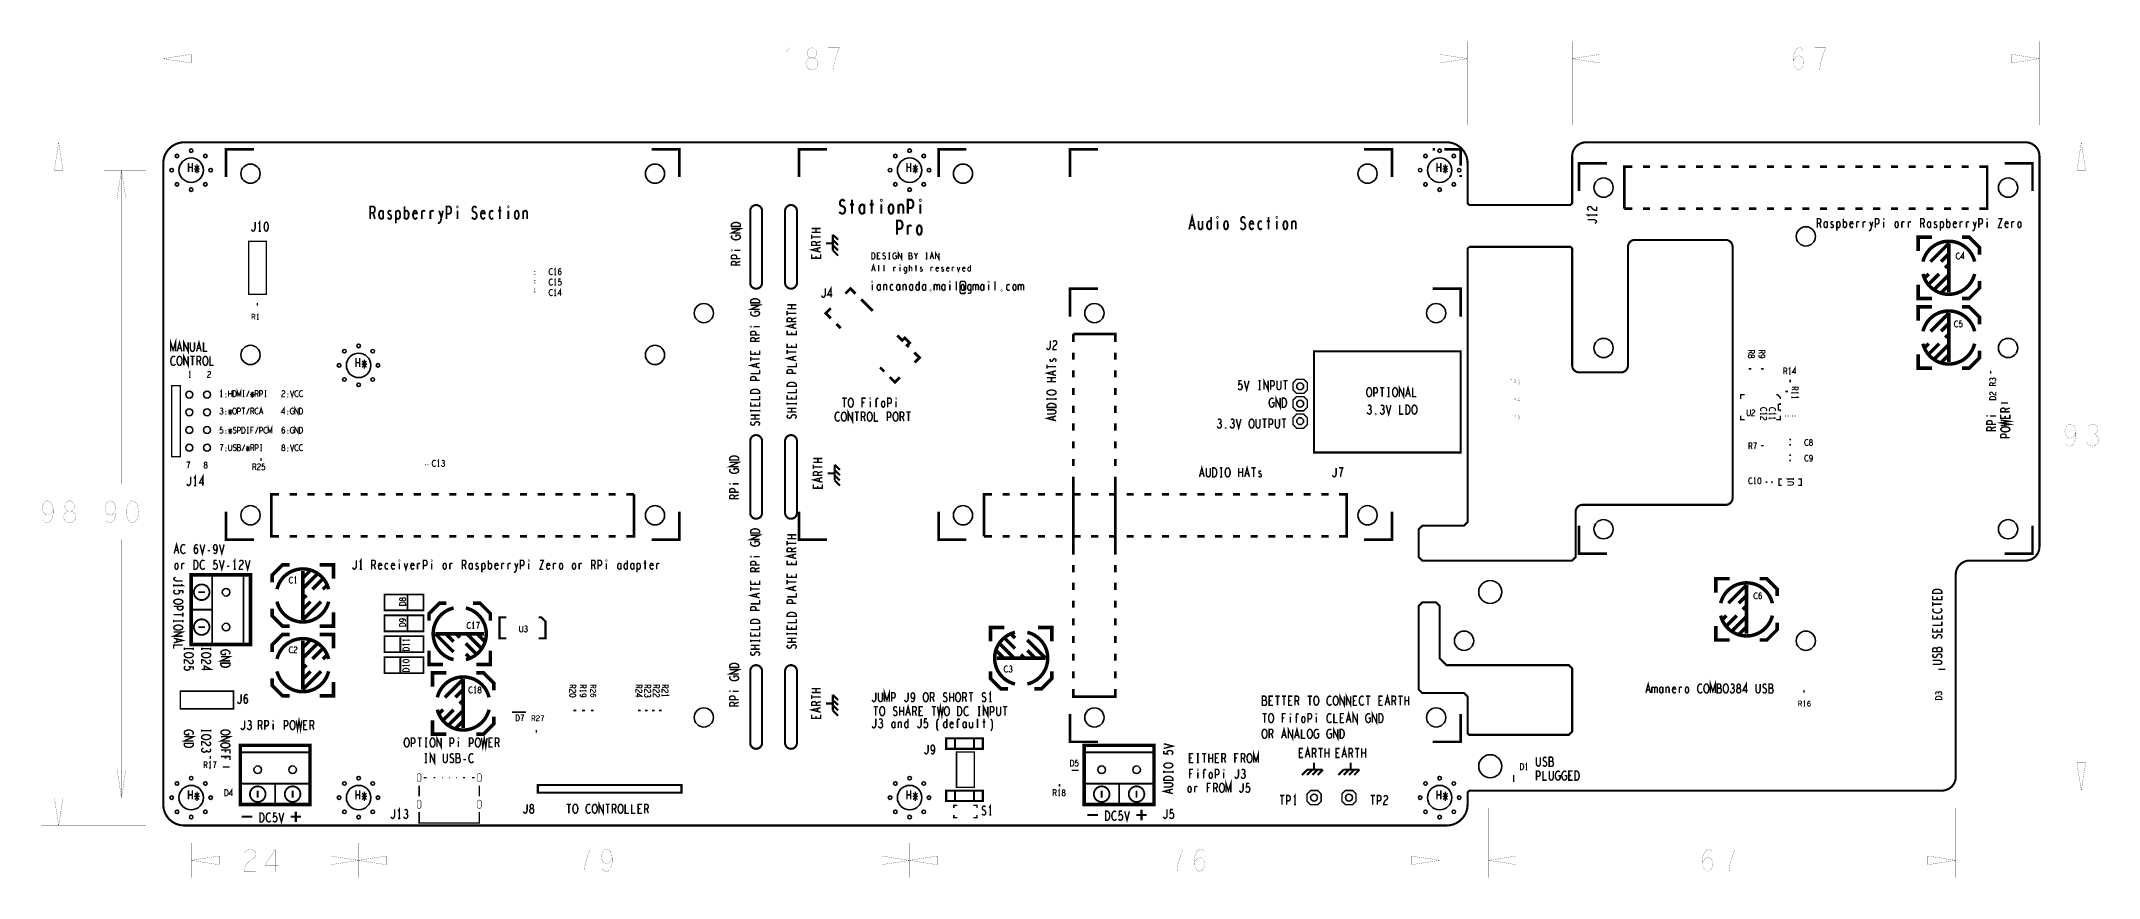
# Model space of a CAD drawing. Extents: x -18 to 278, y -8 to 113.
import ezdxf

# ---------------------------------------------------------------- set-up
doc = ezdxf.new("R2010")
doc.units = 0
doc.layers.get('0').update_dxf_attribs({"linetype": 'CONTINUOUS'})
for name, color, linetype in [('BOARD_ART', 7, 'CONTINUOUS'), ('DIMENSION_ART', 2, 'CONTINUOUS'), ('SILK_TOP_ART', 10, 'CONTINUOUS'), ('STATIONPIPRO-1-2_DRL', 12, 'CONTINUOUS'), ('STATIONPIPRO_ROU', 11, 'CONTINUOUS')]:
    doc.layers.add(name, color=color, linetype=linetype)

# ---------------------------------------------------------------- blocks, each defined once
blk = doc.blocks.new('ROUND_64')
blk.add_circle((0, 0), 0.254)
blk = doc.blocks.new('ROUND_80')
blk.add_circle((0, 0), 0.495)
blk = doc.blocks.new('ROUND_81')
blk.add_circle((0, 0), 0.546)
blk = doc.blocks.new('ROUND_82')
blk.add_circle((0, 0), 1.75)
blk = doc.blocks.new('ROUND_7')
blk.add_circle((0, 0), 1.38)
blk = doc.blocks.new('ROUND_9')
blk.add_circle((0, 0), 1.65)

msp = doc.modelspace()

# ---------------------------------------------------------------- linework, layer by layer
at = {"layer": 'BOARD_ART', "const_width": 0.3}
for points in [[(3, 98, 0.4142136), (0, 95)], [(187, 95, 0.4142136), (184, 98)], [(204, 98, 0.4142136), (202, 96)], [(269, 96, 0.4142136), (267, 98)], [(85, 89, 0.4142136), (84.15, 88.15)], [(85.85, 88.15, 0.4142136), (85, 89)], [(90, 89, 0.4142136), (89.15, 88.15)], [(90.85, 88.15, 0.4142136), (90, 89)], [(211, 84, 0.4142136), (210, 83)], [(225, 83, 0.4142136), (224, 84)], [(84.15, 77.85, 0.4142136), (85, 77)], [(85, 77, 0.4142136), (85.85, 77.85)], [(89.15, 77.85, 0.4142136), (90, 77)], [(90, 77, 0.4142136), (90.85, 77.85)], [(202, 66, 0.4142136), (203, 65)], [(209, 65, 0.4142136), (210, 66)], [(85, 56, 0.4142136), (84.15, 55.15)], [(85.85, 55.15, 0.4142136), (85, 56)], [(90, 56, 0.4142136), (89.15, 55.15)], [(90.85, 55.15, 0.4142136), (90, 56)], [(84.15, 44.85, 0.4142136), (85, 44)], [(85, 44, 0.4142136), (85.85, 44.85)], [(89.15, 44.85, 0.4142136), (90, 44)], [(90, 44, 0.4142136), (90.85, 44.85)], [(203.5, 46, 0.4142136), (202.5, 45)], [(224, 46, 0.4142136), (225, 47)], [(267, 38, 0.4142136), (269, 40)], [(259, 38, 0.4142136), (257, 36)], [(85, 23, 0.4142136), (84.15, 22.15)], [(85.85, 22.15, 0.4142136), (85, 23)], [(90, 23, 0.4142136), (89.15, 22.15)], [(90.85, 22.15, 0.4142136), (90, 23)], [(84.15, 11.85, 0.4142136), (85, 11)], [(85, 11, 0.4142136), (85.85, 11.85)], [(89.15, 11.85, 0.4142136), (90, 11)], [(90, 11, 0.4142136), (90.85, 11.85)], [(255, 5, 0.4142136), (257, 7)], [(0, 3, 0.4142136), (3, 0)], [(184, 0, 0.4142136), (187, 3)]]:
    msp.add_lwpolyline(points, format="xyb", dxfattribs=at)
for points in [[(184, 98), (3, 98)], [(267, 98), (204, 98)], [(0, 95), (0, 3)], [(202, 96), (202, 89.25), (201.75, 89), (187.25, 89), (187, 89.25), (187, 95)], [(269, 40), (269, 96)], [(84.15, 88.15), (84.15, 77.85)], [(85.85, 77.85), (85.85, 88.15)], [(89.15, 88.15), (89.15, 77.85)], [(90.85, 77.85), (90.85, 88.15)], [(202.5, 45), (202.5, 38.5), (202, 38), (180.5, 38), (180, 38.5), (180, 42.5), (180.5, 43), (186.5, 43), (187, 43.5), (187, 82.75), (187.25, 83)], [(187.25, 83), (201.75, 83), (202, 82.75), (202, 66)], [(210, 66), (210, 83)], [(211, 84), (224, 84)], [(225, 83), (225, 47)], [(203, 65), (209, 65)], [(84.15, 55.15), (84.15, 44.85)], [(85.85, 44.85), (85.85, 55.15)], [(89.15, 55.15), (89.15, 44.85)], [(90.85, 44.85), (90.85, 55.15)], [(224, 46), (203.5, 46)], [(257, 7), (257, 36)], [(259, 38), (267, 38)], [(187, 18.5), (187, 13.25), (187.25, 13), (201.5, 13), (202, 13.5), (202, 22.5), (201.5, 23), (184, 23), (183, 24), (183, 31.5), (182.5, 32), (180.5, 32), (180, 31.5), (180, 19.5), (180.5, 19), (186.5, 19), (187, 18.5)], [(84.15, 22.15), (84.15, 11.85)], [(85.85, 11.85), (85.85, 22.15)], [(89.15, 22.15), (89.15, 11.85)], [(90.85, 11.85), (90.85, 22.15)], [(187, 3), (187, 4.75), (187.25, 5), (255, 5)], [(3, 0), (184, 0)]]:
    msp.add_lwpolyline(points, dxfattribs=at)
at = {"layer": 'DIMENSION_ART', "const_width": 0.0254}
for points in [[(0, 100.5), (0, 112.5)], [(187, 100.5), (187, 112.5)], [(202, 100.5), (202, 112.5)], [(269, 100.5), (269, 112.5)], [(4, 110.625), (0, 110), (4, 109.375), (4, 110.625)], [(86.2881, 110), (0, 110)], [(89.8504, 108.4125), (89.8504, 111.5875), (89.378, 110.9525)], [(93, 108.4125), (93.2756, 108.4654), (93.5905, 108.6241), (93.7874, 108.8886), (93.8661, 109.2592), (93.7874, 109.6295), (93.5512, 109.947), (93.1968, 110.1059), (92.8032, 110.1059), (92.5669, 110.2117), (92.37, 110.4762), (92.2913, 110.8466), (92.4095, 111.2171), (92.685, 111.4817), (93, 111.5875), (93.3149, 111.4817), (93.5905, 111.2171), (93.7087, 110.8466), (93.6299, 110.4762), (93.4331, 110.2117), (93.1968, 110.1059), (92.8032, 110.1059), (92.4488, 109.947), (92.2126, 109.6295), (92.1339, 109.2592), (92.2126, 108.8886), (92.4095, 108.6241), (92.7244, 108.4654), (93, 108.4125)], [(96.0708, 108.4125), (96.1496, 109.1004), (96.2677, 109.6824), (96.4252, 110.2117), (96.622, 110.7937), (96.937, 111.5875), (95.3622, 111.5875)], [(99.7119, 110), (187, 110)], [(183, 109.375), (187, 110), (183, 110.625), (183, 109.375)], [(206, 110.625), (202, 110), (206, 109.375), (206, 110.625)], [(230.8629, 110), (202, 110)], [(233.6771, 109.7353), (233.9528, 110.1059), (234.189, 110.3175), (234.504, 110.4233), (234.7796, 110.3175), (234.9764, 110.1059), (235.1339, 109.7883), (235.1733, 109.4179), (235.1339, 109.1004), (234.9764, 108.7828), (234.7401, 108.5183), (234.4646, 108.4125), (234.1496, 108.5183), (233.874, 108.8357), (233.7165, 109.3121), (233.6771, 109.8412), (233.7559, 110.5291), (233.874, 110.8996), (234.0708, 111.27), (234.3464, 111.5346), (234.622, 111.5875), (234.8976, 111.4817), (235.0945, 111.2171)], [(237.496, 108.4125), (237.5748, 109.1004), (237.6929, 109.6824), (237.8504, 110.2117), (238.0472, 110.7937), (238.3622, 111.5875), (236.7874, 111.5875)], [(241.1371, 110), (269, 110)], [(265, 109.375), (269, 110), (265, 110.625), (265, 109.375)], [(89.378, 108.4125), (90.3228, 108.4125)], [(-2.5, 98), (-17.5, 98)], [(-14.375, 94), (-15, 98), (-15.625, 94), (-14.375, 94)], [(-15, 48.9687), (-15, 98)], [(271.5, 98), (277.5, 98)], [(275.625, 94), (275, 98), (274.375, 94), (275.625, 94)], [(275, 59.9687), (275, 98)], [(-2.5, 94), (-8.5, 94)], [(-5.375, 90), (-6, 94), (-6.625, 90), (-5.375, 90)], [(-6, 48.9687), (-6, 94)], [(272.7559, 54.7828), (273.0315, 54.5183), (273.3464, 54.4125), (273.6614, 54.5183), (273.937, 54.8357), (274.1339, 55.3121), (274.2126, 55.7883), (274.2126, 56.3704), (274.1339, 56.8466), (273.937, 57.27), (273.7008, 57.4817), (273.4252, 57.5875), (273.1102, 57.4817), (272.874, 57.27), (272.7165, 56.9525), (272.6378, 56.5291), (272.7165, 56.1588), (272.9134, 55.7883), (273.1496, 55.5766), (273.4252, 55.5237), (273.7401, 55.6295), (273.9764, 55.8941), (274.2126, 56.3704)], [(275.7087, 55.0475), (275.9448, 54.677), (276.2598, 54.4654), (276.6142, 54.4125), (276.9292, 54.4654), (277.2441, 54.7299), (277.4409, 55.0475), (277.4803, 55.365), (277.4016, 55.7353), (277.126, 56), (276.8504, 56.1059), (276.496, 56.1059)], [(276.8504, 56.1059), (277.0866, 56.2646), (277.2835, 56.5291), (277.3622, 56.8466), (277.2835, 57.1642), (277.0866, 57.4287), (276.7323, 57.5875), (276.378, 57.5346), (276.0236, 57.3229)], [(275, 52.0313), (275, 5)], [(-17.2441, 43.7828), (-16.9685, 43.5183), (-16.6536, 43.4125), (-16.3386, 43.5183), (-16.063, 43.8357), (-15.8661, 44.3121), (-15.7874, 44.7883), (-15.7874, 45.3704), (-15.8661, 45.8466), (-16.063, 46.27), (-16.2992, 46.4817), (-16.5748, 46.5875), (-16.8898, 46.4817), (-17.126, 46.27), (-17.2835, 45.9525), (-17.3622, 45.5291), (-17.2835, 45.1588), (-17.0866, 44.7883), (-16.8504, 44.5766), (-16.5748, 44.5237), (-16.2599, 44.6295), (-16.0236, 44.8941), (-15.7874, 45.3704)], [(-13.4252, 43.4125), (-13.1496, 43.4654), (-12.8347, 43.6241), (-12.6378, 43.8886), (-12.5591, 44.2592), (-12.6378, 44.6295), (-12.874, 44.947), (-13.2284, 45.1059), (-13.622, 45.1059), (-13.8583, 45.2117), (-14.0552, 45.4762), (-14.1339, 45.8466), (-14.0157, 46.2171), (-13.7402, 46.4817), (-13.4252, 46.5875), (-13.1103, 46.4817), (-12.8347, 46.2171), (-12.7165, 45.8466), (-12.7953, 45.4762), (-12.9921, 45.2117), (-13.2284, 45.1059), (-13.622, 45.1059), (-13.9764, 44.947), (-14.2126, 44.6295), (-14.2913, 44.2592), (-14.2126, 43.8886), (-14.0157, 43.6241), (-13.7008, 43.4654), (-13.4252, 43.4125)], [(-8.2441, 43.7828), (-7.9685, 43.5183), (-7.6536, 43.4125), (-7.3386, 43.5183), (-7.063, 43.8357), (-6.8661, 44.3121), (-6.7874, 44.7883), (-6.7874, 45.3704), (-6.8661, 45.8466), (-7.063, 46.27), (-7.2992, 46.4817), (-7.5748, 46.5875), (-7.8898, 46.4817), (-8.126, 46.27), (-8.2835, 45.9525), (-8.3622, 45.5291), (-8.2835, 45.1588), (-8.0866, 44.7883), (-7.8504, 44.5766), (-7.5748, 44.5237), (-7.2599, 44.6295), (-7.0236, 44.8941), (-6.7874, 45.3704)], [(-4.4252, 46.5875), (-4.7402, 46.4817), (-4.9764, 46.2171), (-5.1339, 45.8996), (-5.252, 45.4762), (-5.2913, 45), (-5.252, 44.5237), (-5.1339, 44.1004), (-4.9764, 43.7828), (-4.7402, 43.5183), (-4.4252, 43.4125), (-4.1103, 43.5183), (-3.874, 43.7828), (-3.7165, 44.1004), (-3.5984, 44.5237), (-3.5591, 45), (-3.5984, 45.4762), (-3.7165, 45.8996), (-3.874, 46.2171), (-4.1103, 46.4817), (-4.4252, 46.5875)], [(-15, 41.0313), (-15, 0)], [(-6, 41.0313), (-6, 4)], [(274.375, 9), (275, 5), (275.625, 9), (274.375, 9)], [(-6.625, 8), (-6, 4), (-5.375, 8), (-6.625, 8)], [(-15.625, 4), (-15, 0), (-14.375, 4), (-15.625, 4)], [(-2.5, 4), (-8.5, 4)], [(271.5, 5), (277.5, 5)], [(-2.5, 0), (-17.5, 0)], [(190, 2.5), (190, -7.5)], [(257, 2.5), (257, -7.5)], [(4, -2.5), (4, -7.5)], [(28, -2.5), (28, -7.5)], [(28, -2.5), (28, -7.5)], [(107, -2.5), (107, -7.5)], [(107, -2.5), (107, -7.5)], [(183, -2.5), (183, -7.5)], [(8, -4.375), (4, -5), (8, -5.625), (8, -4.375)], [(8.8629, -5), (4, -5)], [(11.6771, -3.9417), (11.9134, -3.6242), (12.189, -3.4654), (12.504, -3.4125), (12.8976, -3.5183), (13.1733, -3.7829), (13.252, -4.1004), (13.2126, -4.418), (13.0551, -4.6825), (12.2677, -5.2117), (11.9134, -5.5821), (11.6771, -6.1114), (11.5984, -6.5875), (13.252, -6.5875)], [(16.0472, -6.5875), (16.0472, -3.4125), (14.5905, -5.6879), (16.5591, -5.6879)], [(19.1371, -5), (28, -5)], [(24, -5.625), (28, -5), (24, -4.375), (24, -5.625)], [(32, -4.375), (28, -5), (32, -5.625), (32, -4.375)], [(56.8629, -5), (28, -5)], [(60.3464, -6.5875), (60.4252, -5.8996), (60.5433, -5.3176), (60.7008, -4.7883), (60.8976, -4.2063), (61.2126, -3.4125), (59.6378, -3.4125)], [(62.9055, -6.2172), (63.1811, -6.4817), (63.496, -6.5875), (63.811, -6.4817), (64.0866, -6.1643), (64.2835, -5.6879), (64.3622, -5.2117), (64.3622, -4.6296), (64.2835, -4.1534), (64.0866, -3.73), (63.8504, -3.5183), (63.5748, -3.4125), (63.2598, -3.5183), (63.0236, -3.73), (62.8661, -4.0475), (62.7874, -4.4709), (62.8661, -4.8412), (63.063, -5.2117), (63.2992, -5.4234), (63.5748, -5.4763), (63.8897, -5.3705), (64.126, -5.1059), (64.3622, -4.6296)], [(67.1371, -5), (107, -5)], [(103, -5.625), (107, -5), (103, -4.375), (103, -5.625)], [(111, -4.375), (107, -5), (111, -5.625), (111, -4.375)], [(141.8629, -5), (107, -5)], [(145.3464, -6.5875), (145.4252, -5.8996), (145.5433, -5.3176), (145.7008, -4.7883), (145.8976, -4.2063), (146.2126, -3.4125), (144.6378, -3.4125)], [(147.8267, -5.2647), (148.1024, -4.8941), (148.3386, -4.6825), (148.6536, -4.5767), (148.9292, -4.6825), (149.126, -4.8941), (149.2835, -5.2117), (149.3229, -5.5821), (149.2835, -5.8996), (149.126, -6.2172), (148.8897, -6.4817), (148.6142, -6.5875), (148.2992, -6.4817), (148.0236, -6.1643), (147.8661, -5.6879), (147.8267, -5.1588), (147.9055, -4.4709), (148.0236, -4.1004), (148.2204, -3.73), (148.496, -3.4654), (148.7716, -3.4125), (149.0472, -3.5183), (149.2441, -3.7829)], [(152.1371, -5), (183, -5)], [(179, -5.625), (183, -5), (179, -4.375), (179, -5.625)], [(194, -4.375), (190, -5), (194, -5.625), (194, -4.375)], [(217.8629, -5), (190, -5)], [(220.6771, -5.2647), (220.9528, -4.8941), (221.189, -4.6825), (221.504, -4.5767), (221.7796, -4.6825), (221.9764, -4.8941), (222.1339, -5.2117), (222.1733, -5.5821), (222.1339, -5.8996), (221.9764, -6.2172), (221.7401, -6.4817), (221.4646, -6.5875), (221.1496, -6.4817), (220.874, -6.1643), (220.7165, -5.6879), (220.6771, -5.1588), (220.7559, -4.4709), (220.874, -4.1004), (221.0708, -3.73), (221.3464, -3.4654), (221.622, -3.4125), (221.8976, -3.5183), (222.0945, -3.7829)], [(224.496, -6.5875), (224.5748, -5.8996), (224.6929, -5.3176), (224.8504, -4.7883), (225.0472, -4.2063), (225.3622, -3.4125), (223.7874, -3.4125)], [(228.1371, -5), (257, -5)], [(253, -5.625), (257, -5), (253, -4.375), (253, -5.625)]]:
    msp.add_lwpolyline(points, dxfattribs=at)
at = {"layer": 'SILK_TOP_ART'}
for points, const_width in [([(3.612, 93.746), (3.612, 95.046)], 0.2032), ([(4.172, 94.396), (3.612, 94.396)], 0.2032), ([(4.172, 95.046), (4.172, 93.746)], 0.2032), ([(4.5257, 93.7027), (5.1123, 94.656)], 0.2032), ([(5.1123, 93.7027), (4.5257, 94.656)], 0.2032), ([(4.819, 94.8293), (4.819, 93.5293)], 0.2032), ([(13, 97), (9, 97), (9, 93)], 0.38), ([(74, 93), (74, 97), (70, 97)], 0.38), ([(95.16, 97), (91.16, 97), (91.16, 93)], 0.38), ([(106.612, 93.746), (106.612, 95.046)], 0.2032), ([(107.172, 94.396), (106.612, 94.396)], 0.2032), ([(107.172, 95.046), (107.172, 93.746)], 0.2032), ([(107.5257, 93.7027), (108.1123, 94.656)], 0.2032), ([(108.1123, 93.7027), (107.5257, 94.656)], 0.2032), ([(107.819, 94.8293), (107.819, 93.5293)], 0.2032), ([(115.16, 97), (111.16, 97), (111.16, 93)], 0.38), ([(134, 97), (130, 97), (130, 93)], 0.38), ([(176.16, 93), (176.16, 97), (172.16, 97)], 0.38), ([(182.3332, 97), (182, 97)], 0.38), ([(182.612, 93.746), (182.612, 95.046)], 0.2032), ([(183.172, 94.396), (182.612, 94.396)], 0.2032), ([(183.172, 95.046), (183.172, 93.746)], 0.2032), ([(183.5257, 93.7027), (184.1123, 94.656)], 0.2032), ([(184.1123, 93.7027), (183.5257, 94.656)], 0.2032), ([(186, 94.6668), (186, 97), (183.6668, 97)], 0.38), ([(183.819, 94.8293), (183.819, 93.5293)], 0.2032), ([(207, 95), (203, 95), (203, 91)], 0.38), ([(209.5, 88.5), (209.5, 94.5), (210.6086, 94.5)], 0.38), ([(212.1314, 94.5), (213.1486, 94.5)], 0.38), ([(214.6714, 94.5), (215.6886, 94.5)], 0.38), ([(217.2114, 94.5), (218.2286, 94.5)], 0.38), ([(219.7514, 94.5), (220.7686, 94.5)], 0.38), ([(222.2914, 94.5), (223.3086, 94.5)], 0.38), ([(224.8314, 94.5), (225.8486, 94.5)], 0.38), ([(227.3714, 94.5), (228.3886, 94.5)], 0.38), ([(229.9114, 94.5), (230.9286, 94.5)], 0.38), ([(232.4514, 94.5), (233.4686, 94.5)], 0.38), ([(234.9914, 94.5), (236.0086, 94.5)], 0.38), ([(237.5314, 94.5), (238.5486, 94.5)], 0.38), ([(240.0714, 94.5), (241.0886, 94.5)], 0.38), ([(242.6114, 94.5), (243.6286, 94.5)], 0.38), ([(245.1514, 94.5), (246.1686, 94.5)], 0.38), ([(247.6914, 94.5), (248.7086, 94.5)], 0.38), ([(250.2314, 94.5), (251.2486, 94.5)], 0.38), ([(252.7714, 94.5), (253.7886, 94.5)], 0.38), ([(255.3114, 94.5), (256.3286, 94.5)], 0.38), ([(257.8514, 94.5), (258.8686, 94.5)], 0.38), ([(260.3914, 94.5), (261.5, 94.5), (261.5, 88.5), (260.3914, 88.5)], 0.38), ([(268, 91), (268, 95), (264, 95)], 0.38), ([(4.419, 94.1793), (5.219, 94.1793)], 0.2032), ([(107.419, 94.1793), (108.219, 94.1793)], 0.2032), ([(183.419, 94.1793), (184.219, 94.1793)], 0.2032), ([(186, 93), (186, 93.3332)], 0.38), ([(29.6693, 87), (29.6693, 88.8), (30.0927, 88.8), (30.2281, 88.71), (30.3128, 88.59), (30.3467, 88.35), (30.3128, 88.11), (30.2112, 87.96), (30.0927, 87.87), (29.6693, 87.87)], 0.254), ([(34.5672, 87), (34.5672, 88.8)], 0.254), ([(40.6133, 87), (40.6133, 88.8), (41.0197, 88.8), (41.1552, 88.71), (41.2568, 88.5), (41.2907, 88.26), (41.2568, 88.02), (41.1721, 87.84), (41.0197, 87.7499), (40.6133, 87.7499)], 0.254), ([(42.168, 88.68), (42.1341, 88.71), (42.1341, 88.77), (42.168, 88.8), (42.2019, 88.77), (42.2019, 88.71), (42.168, 88.68)], 0.254), ([(44.2444, 87.2399), (44.3799, 87.09), (44.5323, 87), (44.6677, 87), (44.8032, 87.09), (44.9048, 87.2399), (44.9556, 87.45), (44.9217, 87.66), (44.8371, 87.84), (44.6847, 87.96), (44.4815, 88.02), (44.3629, 88.14), (44.3121, 88.35), (44.346, 88.56), (44.4307, 88.71), (44.5492, 88.8), (44.6677, 88.8), (44.7863, 88.74), (44.8879, 88.59)], 0.254), ([(48.248, 88.8), (48.248, 87)], 0.254), ([(49.464, 88.68), (49.4301, 88.71), (49.4301, 88.77), (49.464, 88.8), (49.4979, 88.77), (49.4979, 88.71), (49.464, 88.68)], 0.254), ([(96.93, 88.0166), (97.09, 87.85), (97.27, 87.75), (97.43, 87.75), (97.59, 87.85), (97.71, 88.0166), (97.77, 88.25), (97.73, 88.4833), (97.63, 88.6833), (97.45, 88.8167), (97.21, 88.8833), (97.07, 89.0166), (97.01, 89.25), (97.05, 89.4833), (97.15, 89.65), (97.29, 89.75), (97.43, 89.75), (97.57, 89.6833), (97.69, 89.5167)], 0.3), ([(98.47, 89.0833), (99.03, 89.0833)], 0.3), ([(98.75, 89.75), (98.75, 87.75)], 0.3), ([(100.51, 88.85), (100.43, 88.9833), (100.31, 89.05), (100.17, 89.0833), (100.03, 89.0166), (99.91, 88.8833), (99.83, 88.6833), (99.79, 88.4166), (99.83, 88.15), (99.91, 87.95), (100.03, 87.8167), (100.17, 87.75), (100.31, 87.7833), (100.43, 87.8833), (100.51, 88.0166)], 0.3), ([(100.51, 87.75), (100.51, 89.0833)], 0.3), ([(101.27, 89.0833), (101.83, 89.0833)], 0.3), ([(101.55, 89.75), (101.55, 87.75)], 0.3), ([(102.95, 89.6166), (102.91, 89.65), (102.91, 89.7167), (102.95, 89.75), (102.99, 89.7167), (102.99, 89.65), (102.95, 89.6166)], 0.3), ([(102.95, 89.0833), (102.95, 87.75)], 0.3), ([(104.35, 87.75), (104.23, 87.7833), (104.11, 87.9166), (104.03, 88.15), (103.99, 88.4166), (104.03, 88.6833), (104.11, 88.9167), (104.23, 89.05), (104.35, 89.0833), (104.47, 89.05), (104.59, 88.9167), (104.67, 88.6833), (104.69, 88.4166), (104.67, 88.15), (104.59, 87.9166), (104.47, 87.7833), (104.35, 87.75)], 0.3), ([(105.41, 88.75), (105.49, 88.9167), (105.61, 89.05), (105.77, 89.0833), (105.91, 89.05), (106.03, 88.9167), (106.09, 88.6833), (106.09, 87.75)], 0.3), ([(105.41, 87.75), (105.41, 89.0833)], 0.3), ([(106.75, 87.75), (106.75, 89.75), (107.23, 89.75), (107.39, 89.65), (107.51, 89.4167), (107.55, 89.15), (107.51, 88.8833), (107.41, 88.6833), (107.23, 88.5833), (106.75, 88.5833)], 0.3), ([(108.55, 89.6166), (108.51, 89.65), (108.51, 89.7167), (108.55, 89.75), (108.59, 89.7167), (108.59, 89.65), (108.55, 89.6166)], 0.3), ([(108.55, 89.0833), (108.55, 87.75)], 0.3), ([(204.4167, 88.2507), (204.2867, 88.3307), (204.2217, 88.424), (204.2, 88.5307), (204.2433, 88.664), (204.3517, 88.7573), (204.4816, 88.784), (204.6117, 88.7707), (204.72, 88.7173), (204.9367, 88.4507), (205.0883, 88.3307), (205.305, 88.2507), (205.5, 88.224), (205.5, 88.784)], 0.2032), ([(210.6086, 88.5), (209.5, 88.5)], 0.38), ([(213.1486, 88.5), (212.1314, 88.5)], 0.38), ([(215.6886, 88.5), (214.6714, 88.5)], 0.38), ([(218.2286, 88.5), (217.2114, 88.5)], 0.38), ([(220.7686, 88.5), (219.7514, 88.5)], 0.38), ([(223.3086, 88.5), (222.2914, 88.5)], 0.38), ([(225.8486, 88.5), (224.8314, 88.5)], 0.38), ([(228.3886, 88.5), (227.3714, 88.5)], 0.38), ([(230.9286, 88.5), (229.9114, 88.5)], 0.38), ([(233.4686, 88.5), (232.4514, 88.5)], 0.38), ([(236.0086, 88.5), (234.9914, 88.5)], 0.38), ([(238.5486, 88.5), (237.5314, 88.5)], 0.38), ([(241.0886, 88.5), (240.0714, 88.5)], 0.38), ([(243.6286, 88.5), (242.6114, 88.5)], 0.38), ([(246.1686, 88.5), (245.1514, 88.5)], 0.38), ([(248.7086, 88.5), (247.6914, 88.5)], 0.38), ([(251.2486, 88.5), (250.2314, 88.5)], 0.38), ([(253.7886, 88.5), (252.7714, 88.5)], 0.38), ([(256.3286, 88.5), (255.3114, 88.5)], 0.38), ([(258.8686, 88.5), (257.8514, 88.5)], 0.38), ([(12.6333, 85.51), (12.7, 85.38), (12.78, 85.2933), (12.8733, 85.25), (12.98, 85.2933), (13.06, 85.38), (13.14, 85.51), (13.1667, 85.6833), (13.1667, 86.55)], 0.2032), ([(13.827, 85.25), (13.827, 86.55), (13.667, 86.29)], 0.2032), ([(14.754, 86.55), (14.6473, 86.5067), (14.5673, 86.3983), (14.514, 86.2684), (14.474, 86.095), (14.4607, 85.9), (14.474, 85.705), (14.514, 85.5316), (14.5673, 85.4016), (14.6473, 85.2933), (14.754, 85.25), (14.8607, 85.2933), (14.9407, 85.4016), (14.994, 85.5316), (15.034, 85.705), (15.0473, 85.9), (15.034, 86.095), (14.994, 86.2684), (14.9407, 86.3983), (14.8607, 86.5067), (14.754, 86.55)], 0.2032), ([(30.0927, 87.87), (30.3467, 87)], 0.254), ([(31.5288, 87.99), (31.4611, 88.11), (31.3595, 88.17), (31.2409, 88.2), (31.1224, 88.14), (31.0208, 88.02), (30.953, 87.84), (30.9192, 87.6), (30.953, 87.36), (31.0208, 87.18), (31.1224, 87.06), (31.2409, 87), (31.3595, 87.03), (31.4611, 87.12), (31.5288, 87.2399)], 0.254), ([(31.5288, 87), (31.5288, 88.2)], 0.254), ([(32.186, 87.21), (32.2707, 87.09), (32.3892, 87), (32.4908, 87), (32.5924, 87.06), (32.6601, 87.15), (32.694, 87.2699), (32.6771, 87.45), (32.6093, 87.54), (32.3045, 87.72), (32.2368, 87.93), (32.2707, 88.08), (32.3384, 88.17), (32.44, 88.2), (32.5416, 88.17), (32.6432, 88.08)], 0.254), ([(33.3512, 87.93), (33.4359, 88.08), (33.5205, 88.17), (33.656, 88.2), (33.7745, 88.17), (33.8931, 88.02), (33.9439, 87.81), (33.9608, 87.6), (33.9439, 87.39), (33.8931, 87.18), (33.7915, 87.06), (33.656, 87), (33.5375, 87.03), (33.4189, 87.12), (33.3512, 87.2399)], 0.254), ([(33.3512, 86.4), (33.3512, 88.2)], 0.254), ([(34.5672, 87.9), (34.6519, 88.08), (34.7535, 88.17), (34.8551, 88.2), (35.0075, 88.14), (35.1091, 88.02), (35.1768, 87.81), (35.1768, 87.57), (35.1429, 87.33), (35.0752, 87.15), (34.9567, 87.03), (34.8551, 87), (34.7535, 87.03), (34.6519, 87.12), (34.5672, 87.2699)], 0.254), ([(35.834, 87.81), (36.3759, 87.81), (36.3251, 88.02), (36.2404, 88.14), (36.1219, 88.2), (36.0033, 88.17), (35.9017, 88.08), (35.834, 87.87), (35.8001, 87.69), (35.8001, 87.51), (35.834, 87.33), (35.9187, 87.15), (36.0203, 87.03), (36.1388, 87), (36.2573, 87.06), (36.3759, 87.2399)], 0.254), ([(37.0669, 87.96), (37.1516, 88.08), (37.2363, 88.17), (37.3548, 88.2), (37.4395, 88.17), (37.5411, 88.08)], 0.254), ([(37.0669, 87), (37.0669, 88.2)], 0.254), ([(38.2829, 87.96), (38.3676, 88.08), (38.4523, 88.17), (38.5708, 88.2), (38.6555, 88.17), (38.7571, 88.08)], 0.254), ([(38.2829, 87), (38.2829, 88.2)], 0.254), ([(39.3804, 86.46), (39.482, 86.4), (39.6175, 86.46), (39.7021, 86.58), (39.7699, 86.73), (39.8715, 87.21), (40.0916, 88.2)], 0.254), ([(39.5497, 88.2), (39.8715, 87.21)], 0.254), ([(42.168, 88.2), (42.168, 87)], 0.254), ([(45.562, 87.81), (46.1039, 87.81), (46.0531, 88.02), (45.9684, 88.14), (45.8499, 88.2), (45.7313, 88.17), (45.6297, 88.08), (45.562, 87.87), (45.5281, 87.69), (45.5281, 87.51), (45.562, 87.33), (45.6467, 87.15), (45.7483, 87.03), (45.8668, 87), (45.9853, 87.06), (46.1039, 87.2399)], 0.254), ([(47.3029, 88.05), (47.1844, 88.17), (47.0828, 88.2), (46.9473, 88.14), (46.8457, 88.02), (46.778, 87.81), (46.761, 87.6), (46.778, 87.39), (46.8457, 87.21), (46.9473, 87.06), (47.0828, 87), (47.2013, 87.06), (47.3029, 87.18)], 0.254), ([(48.0109, 88.2), (48.4851, 88.2)], 0.254), ([(49.464, 88.2), (49.464, 87)], 0.254), ([(50.68, 87), (50.5784, 87.03), (50.4768, 87.15), (50.409, 87.36), (50.3752, 87.6), (50.409, 87.84), (50.4768, 88.05), (50.5784, 88.17), (50.68, 88.2), (50.7816, 88.17), (50.8832, 88.05), (50.9509, 87.84), (50.9679, 87.6), (50.9509, 87.36), (50.8832, 87.15), (50.7816, 87.03), (50.68, 87)], 0.254), ([(51.6081, 87.9), (51.6759, 88.05), (51.7775, 88.17), (51.9129, 88.2), (52.0315, 88.17), (52.1331, 88.05), (52.1839, 87.84), (52.1839, 87)], 0.254), ([(51.6081, 87), (51.6081, 88.2)], 0.254), ([(82.75, 84.9783), (81.45, 84.9783), (82.75, 85.5917), (81.45, 85.5917)], 0.2032), ([(82.75, 85.9187), (81.45, 85.9187), (81.45, 86.1853), (81.515, 86.292), (81.6017, 86.372), (81.7316, 86.4387), (81.8834, 86.492), (82.1, 86.5053), (82.3167, 86.492), (82.4684, 86.4387), (82.5984, 86.372), (82.685, 86.292), (82.75, 86.1853), (82.75, 85.9187)], 0.2032), ([(92.95, 85.638), (94.25, 85.638)], 0.2032), ([(93.6, 85.638), (93.6, 85.078)], 0.2032), ([(105.2, 84.75), (105.2, 86.75), (105.68, 86.75), (105.84, 86.65), (105.96, 86.4167), (106, 86.15), (105.96, 85.8833), (105.86, 85.6833), (105.68, 85.5833), (105.2, 85.5833)], 0.3), ([(106.72, 85.8167), (106.82, 85.95), (106.92, 86.05), (107.06, 86.0833), (107.16, 86.05), (107.28, 85.95)], 0.3), ([(106.72, 84.75), (106.72, 86.0833)], 0.3), ([(108.4, 84.75), (108.28, 84.7833), (108.16, 84.9166), (108.08, 85.15), (108.04, 85.4166), (108.08, 85.6833), (108.16, 85.9167), (108.28, 86.05), (108.4, 86.0833), (108.52, 86.05), (108.64, 85.9167), (108.72, 85.6833), (108.74, 85.4166), (108.72, 85.15), (108.64, 84.9166), (108.52, 84.7833), (108.4, 84.75)], 0.3), ([(147.0846, 85.5), (147.508, 87.3), (147.9314, 85.5)], 0.254), ([(147.7789, 86.13), (147.237, 86.13)], 0.254), ([(148.4361, 86.7), (148.4361, 85.86), (148.5039, 85.65), (148.6055, 85.53), (148.724, 85.5), (148.8425, 85.53), (148.9441, 85.65), (149.0119, 85.86)], 0.254), ([(149.0119, 85.5), (149.0119, 86.7)], 0.254), ([(150.2448, 85.7699), (150.1771, 85.62), (150.0755, 85.53), (149.9569, 85.5), (149.8215, 85.56), (149.7199, 85.71), (149.6521, 85.89), (149.6352, 86.1), (149.6521, 86.31), (149.7199, 86.49), (149.8215, 86.64), (149.9569, 86.7), (150.0755, 86.67), (150.1601, 86.61), (150.2448, 86.49)], 0.254), ([(150.2448, 87.3), (150.2448, 85.5)], 0.254), ([(151.156, 87.18), (151.1221, 87.21), (151.1221, 87.27), (151.156, 87.3), (151.1899, 87.27), (151.1899, 87.21), (151.156, 87.18)], 0.254), ([(151.156, 86.7), (151.156, 85.5)], 0.254), ([(152.372, 85.5), (152.2704, 85.53), (152.1688, 85.65), (152.101, 85.86), (152.0672, 86.1), (152.101, 86.34), (152.1688, 86.55), (152.2704, 86.67), (152.372, 86.7), (152.4736, 86.67), (152.5752, 86.55), (152.6429, 86.34), (152.6599, 86.1), (152.6429, 85.86), (152.5752, 85.65), (152.4736, 85.53), (152.372, 85.5)], 0.254), ([(154.4484, 85.7399), (154.5839, 85.59), (154.7363, 85.5), (154.8717, 85.5), (155.0072, 85.59), (155.1088, 85.7399), (155.1596, 85.95), (155.1257, 86.16), (155.0411, 86.34), (154.8887, 86.46), (154.6855, 86.52), (154.5669, 86.64), (154.5161, 86.85), (154.55, 87.06), (154.6347, 87.21), (154.7532, 87.3), (154.8717, 87.3), (154.9903, 87.24), (155.0919, 87.09)], 0.254), ([(155.766, 86.31), (156.3079, 86.31), (156.2571, 86.52), (156.1724, 86.64), (156.0539, 86.7), (155.9353, 86.67), (155.8337, 86.58), (155.766, 86.37), (155.7321, 86.19), (155.7321, 86.01), (155.766, 85.83), (155.8507, 85.65), (155.9523, 85.53), (156.0708, 85.5), (156.1893, 85.56), (156.3079, 85.7399)], 0.254), ([(157.5069, 86.55), (157.3884, 86.67), (157.2868, 86.7), (157.1513, 86.64), (157.0497, 86.52), (156.982, 86.31), (156.965, 86.1), (156.982, 85.89), (157.0497, 85.71), (157.1513, 85.56), (157.2868, 85.5), (157.4053, 85.56), (157.5069, 85.68)], 0.254), ([(158.2149, 86.7), (158.6891, 86.7)], 0.254), ([(158.452, 87.3), (158.452, 85.5)], 0.254), ([(159.668, 87.18), (159.6341, 87.21), (159.6341, 87.27), (159.668, 87.3), (159.7019, 87.27), (159.7019, 87.21), (159.668, 87.18)], 0.254), ([(159.668, 86.7), (159.668, 85.5)], 0.254), ([(160.884, 85.5), (160.7824, 85.53), (160.6808, 85.65), (160.613, 85.86), (160.5792, 86.1), (160.613, 86.34), (160.6808, 86.55), (160.7824, 86.67), (160.884, 86.7), (160.9856, 86.67), (161.0872, 86.55), (161.1549, 86.34), (161.1719, 86.1), (161.1549, 85.86), (161.0872, 85.65), (160.9856, 85.53), (160.884, 85.5)], 0.254), ([(161.8121, 86.4), (161.8799, 86.55), (161.9815, 86.67), (162.1169, 86.7), (162.2355, 86.67), (162.3371, 86.55), (162.3879, 86.34), (162.3879, 85.5)], 0.254), ([(161.8121, 85.5), (161.8121, 86.7)], 0.254), ([(205.5, 87.577), (204.2, 87.577), (204.46, 87.417)], 0.2032), ([(205.24, 86.3833), (205.37, 86.45), (205.4567, 86.53), (205.5, 86.6233), (205.4567, 86.73), (205.37, 86.81), (205.24, 86.89), (205.0667, 86.9167), (204.2, 86.9167)], 0.2032), ([(205.5, 87.417), (205.5, 87.737)], 0.2032), ([(237.1333, 85.75), (237.1333, 87.05), (237.4667, 87.05), (237.5733, 86.985), (237.64, 86.8983), (237.6667, 86.725), (237.64, 86.5517), (237.56, 86.4433), (237.4667, 86.3783), (237.1333, 86.3783)], 0.2032), ([(237.4667, 86.3783), (237.6667, 85.75)], 0.2032), ([(238.567, 86.465), (238.5137, 86.5517), (238.4337, 86.595), (238.3403, 86.6166), (238.247, 86.5733), (238.167, 86.4867), (238.1137, 86.3567), (238.087, 86.1833), (238.1137, 86.01), (238.167, 85.88), (238.247, 85.7933), (238.3403, 85.75), (238.4337, 85.7717), (238.5137, 85.8366), (238.567, 85.9233)], 0.2032), ([(238.567, 85.75), (238.567, 86.6166)], 0.2032), ([(239.054, 85.9016), (239.1207, 85.815), (239.214, 85.75), (239.294, 85.75), (239.374, 85.7933), (239.4273, 85.8583), (239.454, 85.945), (239.4407, 86.075), (239.3873, 86.14), (239.1473, 86.27), (239.094, 86.4217), (239.1207, 86.53), (239.174, 86.595), (239.254, 86.6166), (239.334, 86.595), (239.414, 86.53)], 0.2032), ([(239.941, 86.4217), (240.0077, 86.53), (240.0743, 86.595), (240.181, 86.6166), (240.2743, 86.595), (240.3677, 86.4867), (240.4077, 86.335), (240.421, 86.1833), (240.4077, 86.0316), (240.3677, 85.88), (240.2877, 85.7933), (240.181, 85.75), (240.0877, 85.7717), (239.9943, 85.8366), (239.941, 85.9233)], 0.2032), ([(239.941, 85.3167), (239.941, 86.6166)], 0.2032), ([(240.868, 85.75), (240.868, 87.05)], 0.2032), ([(240.868, 86.4), (240.9347, 86.53), (241.0147, 86.595), (241.0947, 86.6166), (241.2147, 86.5733), (241.2947, 86.4867), (241.348, 86.335), (241.348, 86.1617), (241.3213, 85.9883), (241.268, 85.8583), (241.1747, 85.7717), (241.0947, 85.75), (241.0147, 85.7717), (240.9347, 85.8366), (240.868, 85.945)], 0.2032), ([(241.835, 86.335), (242.2617, 86.335), (242.2217, 86.4867), (242.155, 86.5733), (242.0617, 86.6166), (241.9683, 86.595), (241.8883, 86.53), (241.835, 86.3783), (241.8083, 86.2483), (241.8083, 86.1183), (241.835, 85.9883), (241.9017, 85.8583), (241.9817, 85.7717), (242.075, 85.75), (242.1683, 85.7933), (242.2617, 85.9233)], 0.2032), ([(242.7753, 86.4433), (242.842, 86.53), (242.9087, 86.595), (243.002, 86.6166), (243.0687, 86.595), (243.1487, 86.53)], 0.2032), ([(242.7753, 85.75), (242.7753, 86.6166)], 0.2032), ([(243.7023, 86.4433), (243.769, 86.53), (243.8357, 86.595), (243.929, 86.6166), (243.9957, 86.595), (244.0757, 86.53)], 0.2032), ([(243.7023, 85.75), (243.7023, 86.6166)], 0.2032), ([(244.536, 85.36), (244.616, 85.3167), (244.7227, 85.36), (244.7893, 85.4467), (244.8427, 85.555), (244.9227, 85.9016), (245.096, 86.6166)], 0.2032), ([(244.6693, 86.6166), (244.9227, 85.9016)], 0.2032), ([(245.4763, 85.75), (245.4763, 87.05), (245.7963, 87.05), (245.903, 86.985), (245.983, 86.8333), (246.0097, 86.66), (245.983, 86.4867), (245.9163, 86.3567), (245.7963, 86.2916), (245.4763, 86.2916)], 0.2032), ([(246.67, 86.9633), (246.6433, 86.985), (246.6433, 87.0283), (246.67, 87.05), (246.6967, 87.0283), (246.6967, 86.985), (246.67, 86.9633)], 0.2032), ([(246.67, 86.6166), (246.67, 85.75)], 0.2032), ([(248.524, 85.75), (248.444, 85.7717), (248.364, 85.8583), (248.3107, 86.01), (248.284, 86.1833), (248.3107, 86.3567), (248.364, 86.5083), (248.444, 86.595), (248.524, 86.6166), (248.604, 86.595), (248.684, 86.5083), (248.7373, 86.3567), (248.7507, 86.1833), (248.7373, 86.01), (248.684, 85.8583), (248.604, 85.7717), (248.524, 85.75)], 0.2032), ([(249.2643, 86.4433), (249.331, 86.53), (249.3977, 86.595), (249.491, 86.6166), (249.5577, 86.595), (249.6377, 86.53)], 0.2032), ([(249.2643, 85.75), (249.2643, 86.6166)], 0.2032), ([(250.1913, 86.4433), (250.258, 86.53), (250.3247, 86.595), (250.418, 86.6166), (250.4847, 86.595), (250.5647, 86.53)], 0.2032), ([(250.1913, 85.75), (250.1913, 86.6166)], 0.2032), ([(251.9653, 85.75), (251.9653, 87.05), (252.2987, 87.05), (252.4053, 86.985), (252.472, 86.8983), (252.4987, 86.725), (252.472, 86.5517), (252.392, 86.4433), (252.2987, 86.3783), (251.9653, 86.3783)], 0.2032), ([(252.2987, 86.3783), (252.4987, 85.75)], 0.2032), ([(253.399, 86.465), (253.3457, 86.5517), (253.2657, 86.595), (253.1723, 86.6166), (253.079, 86.5733), (252.999, 86.4867), (252.9457, 86.3567), (252.919, 86.1833), (252.9457, 86.01), (252.999, 85.88), (253.079, 85.7933), (253.1723, 85.75), (253.2657, 85.7717), (253.3457, 85.8366), (253.399, 85.9233)], 0.2032), ([(253.399, 85.75), (253.399, 86.6166)], 0.2032), ([(253.886, 85.9016), (253.9527, 85.815), (254.046, 85.75), (254.126, 85.75), (254.206, 85.7933), (254.2593, 85.8583), (254.286, 85.945), (254.2727, 86.075), (254.2193, 86.14), (253.9793, 86.27), (253.926, 86.4217), (253.9527, 86.53), (254.006, 86.595), (254.086, 86.6166), (254.166, 86.595), (254.246, 86.53)], 0.2032), ([(254.773, 86.4217), (254.8397, 86.53), (254.9063, 86.595), (255.013, 86.6166), (255.1063, 86.595), (255.1997, 86.4867), (255.2397, 86.335), (255.253, 86.1833), (255.2397, 86.0316), (255.1997, 85.88), (255.1197, 85.7933), (255.013, 85.75), (254.9197, 85.7717), (254.8263, 85.8366), (254.773, 85.9233)], 0.2032), ([(254.773, 85.3167), (254.773, 86.6166)], 0.2032), ([(255.7, 85.75), (255.7, 87.05)], 0.2032), ([(255.7, 86.4), (255.7667, 86.53), (255.8467, 86.595), (255.9267, 86.6166), (256.0467, 86.5733), (256.1267, 86.4867), (256.18, 86.335), (256.18, 86.1617), (256.1533, 85.9883), (256.1, 85.8583), (256.0067, 85.7717), (255.9267, 85.75), (255.8467, 85.7717), (255.7667, 85.8366), (255.7, 85.945)], 0.2032), ([(256.667, 86.335), (257.0937, 86.335), (257.0537, 86.4867), (256.987, 86.5733), (256.8937, 86.6166), (256.8003, 86.595), (256.7203, 86.53), (256.667, 86.3783), (256.6403, 86.2483), (256.6403, 86.1183), (256.667, 85.9883), (256.7337, 85.8583), (256.8137, 85.7717), (256.907, 85.75), (257.0003, 85.7933), (257.0937, 85.9233)], 0.2032), ([(257.6073, 86.4433), (257.674, 86.53), (257.7407, 86.595), (257.834, 86.6166), (257.9007, 86.595), (257.9807, 86.53)], 0.2032), ([(257.6073, 85.75), (257.6073, 86.6166)], 0.2032), ([(258.5343, 86.4433), (258.601, 86.53), (258.6677, 86.595), (258.761, 86.6166), (258.8277, 86.595), (258.9077, 86.53)], 0.2032), ([(258.5343, 85.75), (258.5343, 86.6166)], 0.2032), ([(259.368, 85.36), (259.448, 85.3167), (259.5547, 85.36), (259.6213, 85.4467), (259.6747, 85.555), (259.7547, 85.9016), (259.928, 86.6166)], 0.2032), ([(259.5013, 86.6166), (259.7547, 85.9016)], 0.2032), ([(260.3083, 85.75), (260.3083, 87.05), (260.6283, 87.05), (260.735, 86.985), (260.815, 86.8333), (260.8417, 86.66), (260.815, 86.4867), (260.7483, 86.3567), (260.6283, 86.2916), (260.3083, 86.2916)], 0.2032), ([(261.502, 86.9633), (261.4753, 86.985), (261.4753, 87.0283), (261.502, 87.05), (261.5287, 87.0283), (261.5287, 86.985), (261.502, 86.9633)], 0.2032), ([(261.502, 86.6166), (261.502, 85.75)], 0.2032), ([(263.1027, 87.05), (263.6093, 87.05), (263.1027, 85.75), (263.6093, 85.75)], 0.2032), ([(264.083, 86.335), (264.5097, 86.335), (264.4697, 86.4867), (264.403, 86.5733), (264.3097, 86.6166), (264.2163, 86.595), (264.1363, 86.53), (264.083, 86.3783), (264.0563, 86.2483), (264.0563, 86.1183), (264.083, 85.9883), (264.1497, 85.8583), (264.2297, 85.7717), (264.323, 85.75), (264.4163, 85.7933), (264.5097, 85.9233)], 0.2032), ([(265.0233, 86.4433), (265.09, 86.53), (265.1567, 86.595), (265.25, 86.6166), (265.3167, 86.595), (265.3967, 86.53)], 0.2032), ([(265.0233, 85.75), (265.0233, 86.6166)], 0.2032), ([(266.137, 85.75), (266.057, 85.7717), (265.977, 85.8583), (265.9237, 86.01), (265.897, 86.1833), (265.9237, 86.3567), (265.977, 86.5083), (266.057, 86.595), (266.137, 86.6166), (266.217, 86.595), (266.297, 86.5083), (266.3503, 86.3567), (266.3637, 86.1833), (266.3503, 86.01), (266.297, 85.8583), (266.217, 85.7717), (266.137, 85.75)], 0.2032), ([(12.23, 76.19), (14.77, 76.19), (14.77, 83.81), (12.23, 83.81), (12.23, 76.19)], 0.2032), ([(13.667, 85.25), (13.987, 85.25)], 0.2032), ([(81.5367, 82.504), (81.515, 82.4773), (81.4717, 82.4773), (81.45, 82.504), (81.4717, 82.5307), (81.515, 82.5307), (81.5367, 82.504)], 0.2032), ([(82.1, 84.438), (82.1, 84.7047), (82.49, 84.7047), (82.62, 84.6247), (82.7067, 84.5313), (82.75, 84.398), (82.7067, 84.2647), (82.62, 84.1713), (82.49, 84.0913), (82.3383, 84.038), (82.165, 84.0113), (82.0133, 84.0113), (81.8834, 84.038), (81.7316, 84.0913), (81.6017, 84.1713), (81.515, 84.2513), (81.45, 84.358), (81.45, 84.4513), (81.4933, 84.558), (81.58, 84.638)], 0.2032), ([(94.25, 82.2437), (92.95, 82.577), (94.25, 82.9103)], 0.2032), ([(94.25, 85.078), (92.95, 85.078)], 0.2032), ([(92.95, 84.1243), (92.95, 84.7377)], 0.2032), ([(92.95, 84.431), (94.25, 84.431)], 0.2032), ([(94.25, 83.2373), (92.95, 83.2373), (92.95, 83.5707), (93.015, 83.6773), (93.1017, 83.744), (93.275, 83.7707), (93.4483, 83.744), (93.5567, 83.664), (93.6217, 83.5707), (93.6217, 83.2373)], 0.2032), ([(93.6217, 83.5707), (94.25, 83.7707)], 0.2032), ([(93.795, 82.7903), (93.795, 82.3637)], 0.2032), ([(96, 83.5), (95, 83.5)], 0.3), ([(96, 82.5), (96, 84.75)], 0.3), ([(96, 84.75), (96.75, 84)], 0.3), ([(96, 84), (96.75, 83.25)], 0.3), ([(96, 83.25), (96.75, 82.5)], 0.3), ([(96, 82.5), (96.75, 81.75)], 0.3), ([(253.6, 84.4), (251.6, 84.4), (251.6, 82.4)], 0.5), ([(256, 83.5), (253.3849, 80.8849)], 0.5), ([(256, 76.5), (256, 83.5)], 0.5), ([(257.9, 84.4), (258.9, 84.4), (260.4, 82.9), (260.4, 81.9)], 0.5), ([(55.8003, 79.8149), (55.7368, 79.8594), (55.6628, 79.889), (55.5781, 79.889), (55.4828, 79.8445), (55.4088, 79.7705), (55.3558, 79.6816), (55.3135, 79.5334), (55.3029, 79.4), (55.3241, 79.2667), (55.3558, 79.1778), (55.4193, 79.0889), (55.4934, 79.0296), (55.5675, 79), (55.6416, 79), (55.7157, 79.0296), (55.7792, 79.0741), (55.8321, 79.1333)], 0.1524), ([(56.2025, 79), (56.2025, 79.889), (56.0755, 79.7112)], 0.1524), ([(56.6364, 79.3704), (56.7105, 79.4741), (56.774, 79.5334), (56.8587, 79.563), (56.9328, 79.5334), (56.9857, 79.4741), (57.028, 79.3852), (57.0386, 79.2815), (57.028, 79.1926), (56.9857, 79.1037), (56.9222, 79.0296), (56.8481, 79), (56.7634, 79.0296), (56.6893, 79.1185), (56.647, 79.2519), (56.6364, 79.4), (56.6576, 79.5926), (56.6893, 79.6964), (56.7422, 79.8001), (56.8163, 79.8742), (56.8904, 79.889), (56.9645, 79.8594), (57.0174, 79.7853)], 0.1524), ([(82.75, 81.3103), (81.45, 81.3103), (81.45, 81.6303), (81.515, 81.737), (81.6667, 81.817), (81.84, 81.8437), (82.0133, 81.817), (82.1433, 81.7503), (82.2084, 81.6303), (82.2084, 81.3103)], 0.2032), ([(82.75, 80.3833), (81.45, 80.3833), (81.45, 80.7167), (81.515, 80.8233), (81.6017, 80.89), (81.775, 80.9167), (81.9483, 80.89), (82.0567, 80.81), (82.1217, 80.7167), (82.1217, 80.3833)], 0.2032), ([(81.8834, 82.504), (82.75, 82.504)], 0.2032), ([(82.1217, 80.7167), (82.75, 80.9167)], 0.2032), ([(94.25, 81.9167), (94.25, 81.3833), (92.95, 81.3833), (92.95, 81.9167)], 0.2032), ([(93.5783, 81.7033), (93.5783, 81.3833)], 0.2032), ([(101.5529, 79.5), (101.8175, 80.389), (102.0821, 79.5)], 0.17), ([(101.5847, 81.25), (101.5847, 82.139), (101.7963, 82.139), (101.881, 82.0945), (101.9445, 82.0353), (101.9974, 81.9464), (102.0398, 81.8426), (102.0503, 81.6945), (102.0398, 81.5463), (101.9974, 81.4426), (101.9445, 81.3537), (101.881, 81.2944), (101.7963, 81.25), (101.5847, 81.25)], 0.17), ([(101.9868, 79.8111), (101.6482, 79.8111)], 0.17), ([(102.7912, 81.25), (102.3678, 81.25), (102.3678, 82.139), (102.7912, 82.139)], 0.17), ([(102.6218, 81.7093), (102.3678, 81.7093)], 0.17), ([(102.5795, 79.5), (102.5795, 80.389)], 0.17), ([(103.1192, 81.3685), (103.2039, 81.2944), (103.2992, 81.25), (103.3838, 81.25), (103.4685, 81.2944), (103.532, 81.3685), (103.5638, 81.4723), (103.5426, 81.576), (103.4897, 81.6649), (103.3944, 81.7241), (103.2674, 81.7538), (103.1933, 81.813), (103.1616, 81.9167), (103.1828, 82.0205), (103.2357, 82.0945), (103.3097, 82.139), (103.3838, 82.139), (103.4579, 82.1094), (103.5214, 82.0353)], 0.17), ([(103.3415, 79.5), (103.3415, 80.389)], 0.17), ([(103.9765, 82.139), (104.2305, 82.139)], 0.17), ([(103.9765, 81.25), (104.2305, 81.25)], 0.17), ([(104.1035, 82.139), (104.1035, 81.25)], 0.17), ([(104.929, 81.6945), (105.1407, 81.6945), (105.1407, 81.4278), (105.0772, 81.3389), (105.0031, 81.2796), (104.8973, 81.25), (104.7914, 81.2796), (104.7173, 81.3389), (104.6538, 81.4278), (104.6115, 81.5315), (104.5903, 81.65), (104.5903, 81.7538), (104.6115, 81.8426), (104.6538, 81.9464), (104.7173, 82.0353), (104.7808, 82.0945), (104.8655, 82.139), (104.9396, 82.139), (105.0242, 82.1094), (105.0878, 82.0501)], 0.17), ([(104.7173, 79.9741), (104.7702, 80.0334), (104.8232, 80.0778), (104.8973, 80.0926), (104.9502, 80.0778), (105.0137, 80.0334)], 0.17), ([(104.7173, 79.5), (104.7173, 80.0926)], 0.17), ([(105.3841, 81.25), (105.3841, 82.139), (105.8709, 81.25), (105.8709, 82.139)], 0.17), ([(105.6275, 80.3297), (105.6063, 80.3445), (105.6063, 80.3742), (105.6275, 80.389), (105.6487, 80.3742), (105.6487, 80.3445), (105.6275, 80.3297)], 0.17), ([(105.6275, 80.0926), (105.6275, 79.5)], 0.17), ([(106.58, 79.9741), (106.5377, 80.0334), (106.4742, 80.0778), (106.4001, 80.0926), (106.3154, 80.063), (106.2625, 80.0038), (106.2202, 79.9), (106.199, 79.7963), (106.2096, 79.7074), (106.2519, 79.6037), (106.3154, 79.5296), (106.4001, 79.5), (106.4636, 79.5148), (106.5377, 79.5741), (106.58, 79.6333)], 0.17), ([(106.2413, 79.2777), (106.3154, 79.2185), (106.4001, 79.2037), (106.4742, 79.2185), (106.5377, 79.2926), (106.58, 79.3963), (106.58, 80.0926)], 0.17), ([(107.2362, 81.7241), (107.2785, 81.7686), (107.3102, 81.8426), (107.3314, 81.9464), (107.3102, 82.0353), (107.2679, 82.0945), (107.1938, 82.139), (106.9081, 82.139), (106.9081, 81.25), (107.2573, 81.25), (107.3314, 81.3093), (107.3738, 81.3982), (107.3949, 81.5019), (107.3738, 81.6056), (107.3102, 81.6945), (107.2362, 81.7241), (106.9081, 81.7241)], 0.17), ([(106.9716, 79.5), (106.9716, 80.389)], 0.17), ([(106.9716, 79.9593), (107.0245, 80.0334), (107.0774, 80.0778), (107.1621, 80.0926), (107.2256, 80.0778), (107.2997, 80.0186), (107.3314, 79.9297), (107.3314, 79.5)], 0.17), ([(107.9135, 81.25), (107.9135, 81.65), (107.7018, 82.139)], 0.17), ([(107.7653, 80.0926), (108.0617, 80.0926)], 0.17), ([(108.1252, 82.139), (107.9135, 81.65)], 0.17), ([(107.9135, 80.389), (107.9135, 79.5)], 0.17), ([(108.5168, 79.6037), (108.5697, 79.5444), (108.6437, 79.5), (108.7073, 79.5), (108.7708, 79.5296), (108.8131, 79.5741), (108.8342, 79.6333), (108.8237, 79.7223), (108.7813, 79.7667), (108.5908, 79.8556), (108.5485, 79.9593), (108.5697, 80.0334), (108.612, 80.0778), (108.6755, 80.0926), (108.739, 80.0778), (108.8025, 80.0334)], 0.17), ([(109.3105, 82.139), (109.5645, 82.139)], 0.17), ([(109.3105, 81.25), (109.5645, 81.25)], 0.17), ([(109.4375, 82.139), (109.4375, 81.25)], 0.17), ([(109.9349, 81.25), (110.1995, 82.139), (110.4641, 81.25)], 0.17), ([(110.3688, 81.5611), (110.0302, 81.5611)], 0.17), ([(110.0513, 79.9741), (110.1042, 80.0334), (110.1572, 80.0778), (110.2313, 80.0926), (110.2842, 80.0778), (110.3477, 80.0334)], 0.17), ([(110.0513, 79.5), (110.0513, 80.0926)], 0.17), ([(110.7181, 81.25), (110.7181, 82.139), (111.2049, 81.25), (111.2049, 82.139)], 0.17), ([(110.8028, 79.9), (111.1414, 79.9), (111.1097, 80.0038), (111.0568, 80.063), (110.9827, 80.0926), (110.9086, 80.0778), (110.8451, 80.0334), (110.8028, 79.9297), (110.7816, 79.8408), (110.7816, 79.7519), (110.8028, 79.663), (110.8557, 79.5741), (110.9192, 79.5148), (110.9933, 79.5), (111.0673, 79.5296), (111.1414, 79.6185)], 0.17), ([(111.5648, 79.6037), (111.6177, 79.5444), (111.6917, 79.5), (111.7553, 79.5), (111.8188, 79.5296), (111.8611, 79.5741), (111.8822, 79.6333), (111.8717, 79.7223), (111.8293, 79.7667), (111.6388, 79.8556), (111.5965, 79.9593), (111.6177, 80.0334), (111.66, 80.0778), (111.7235, 80.0926), (111.787, 80.0778), (111.8505, 80.0334)], 0.17), ([(112.3268, 79.9), (112.6654, 79.9), (112.6337, 80.0038), (112.5808, 80.063), (112.5067, 80.0926), (112.4326, 80.0778), (112.3691, 80.0334), (112.3268, 79.9297), (112.3056, 79.8408), (112.3056, 79.7519), (112.3268, 79.663), (112.3797, 79.5741), (112.4432, 79.5148), (112.5173, 79.5), (112.5913, 79.5296), (112.6654, 79.6185)], 0.17), ([(113.0993, 79.9741), (113.1522, 80.0334), (113.2052, 80.0778), (113.2793, 80.0926), (113.3322, 80.0778), (113.3957, 80.0334)], 0.17), ([(113.0993, 79.5), (113.0993, 80.0926)], 0.17), ([(113.819, 80.0926), (114.0095, 79.5), (114.2, 80.0926)], 0.17), ([(114.6128, 79.9), (114.9514, 79.9), (114.9197, 80.0038), (114.8668, 80.063), (114.7927, 80.0926), (114.7186, 80.0778), (114.6551, 80.0334), (114.6128, 79.9297), (114.5916, 79.8408), (114.5916, 79.7519), (114.6128, 79.663), (114.6657, 79.5741), (114.7292, 79.5148), (114.8033, 79.5), (114.8773, 79.5296), (114.9514, 79.6185)], 0.17), ([(115.724, 79.6333), (115.6817, 79.5593), (115.6182, 79.5148), (115.5441, 79.5), (115.4594, 79.5296), (115.3959, 79.6037), (115.3536, 79.6926), (115.343, 79.7963), (115.3536, 79.9), (115.3959, 79.989), (115.4594, 80.063), (115.5441, 80.0926), (115.6182, 80.0778), (115.6711, 80.0482), (115.724, 79.989)], 0.17), ([(115.724, 80.389), (115.724, 79.5)], 0.17), ([(256, 82), (254.8849, 80.8849)], 0.5), ([(256, 80.5), (255.4724, 79.9724)], 0.5), ([(257.5503, 82.0649), (257.4868, 82.1094), (257.4128, 82.139), (257.3281, 82.139), (257.2328, 82.0945), (257.1588, 82.0205), (257.1058, 81.9316), (257.0635, 81.7834), (257.0529, 81.65), (257.0741, 81.5167), (257.1058, 81.4278), (257.1693, 81.3389), (257.2434, 81.2796), (257.3175, 81.25), (257.3916, 81.25), (257.4657, 81.2796), (257.5292, 81.3241), (257.5821, 81.3833)], 0.1524), ([(258.0795, 81.25), (258.0795, 82.139), (257.6879, 81.5019), (258.2171, 81.5019)], 0.1524), ([(53.25, 79.4), (53.25, 79.5)], 0.2032), ([(53.25, 79), (53.25, 79.1)], 0.2032), ([(53.25, 78.15), (53.25, 78.25)], 0.2032), ([(53.25, 77.75), (53.25, 77.85)], 0.2032), ([(53.25, 76.9), (53.25, 77)], 0.2032), ([(55.8003, 78.3149), (55.7368, 78.3594), (55.6628, 78.389), (55.5781, 78.389), (55.4828, 78.3445), (55.4088, 78.2705), (55.3558, 78.1816), (55.3135, 78.0334), (55.3029, 77.9), (55.3241, 77.7667), (55.3558, 77.6778), (55.4193, 77.5889), (55.4934, 77.5296), (55.5675, 77.5), (55.6416, 77.5), (55.7157, 77.5296), (55.7792, 77.5741), (55.8321, 77.6333)], 0.1524), ([(55.8003, 76.8149), (55.7368, 76.8594), (55.6628, 76.889), (55.5781, 76.889), (55.4828, 76.8445), (55.4088, 76.7705), (55.3558, 76.6816), (55.3135, 76.5334), (55.3029, 76.4), (55.3241, 76.2667), (55.3558, 76.1778), (55.4193, 76.0889), (55.4934, 76.0296), (55.5675, 76), (55.6416, 76), (55.7157, 76.0296), (55.7792, 76.0741), (55.8321, 76.1333)], 0.1524), ([(56.0755, 79), (56.3295, 79)], 0.1524), ([(56.2025, 77.5), (56.2025, 78.389), (56.0755, 78.2112)], 0.1524), ([(56.0755, 77.5), (56.3295, 77.5)], 0.1524), ([(56.2025, 76), (56.2025, 76.889), (56.0755, 76.7112)], 0.1524), ([(56.9645, 76), (56.9645, 76.889), (56.5729, 76.2519), (57.1021, 76.2519)], 0.1524), ([(56.6047, 77.6333), (56.6682, 77.5593), (56.7422, 77.5148), (56.8375, 77.5), (56.9328, 77.5296), (57.0068, 77.5889), (57.0598, 77.6926), (57.0703, 77.8111), (57.0492, 77.9297), (56.9962, 78.0038), (56.9222, 78.063), (56.8481, 78.0778), (56.774, 78.063), (56.6788, 78.0038), (56.7105, 78.389), (56.9962, 78.389)], 0.1524), ([(94.3833, 76.01), (94.45, 75.88), (94.53, 75.7933), (94.6233, 75.75), (94.73, 75.7933), (94.81, 75.88), (94.89, 76.01), (94.9167, 76.1833), (94.9167, 77.05)], 0.2032), ([(95.737, 75.75), (95.737, 77.05), (95.2437, 76.1183), (95.9103, 76.1183)], 0.2032), ([(97.818, 76.3033), (98.5251, 77.0104), (99.2581, 76.2774)], 0.381), ([(101.65, 77.9633), (101.6233, 77.985), (101.6233, 78.0283), (101.65, 78.05), (101.6767, 78.0283), (101.6767, 77.985), (101.65, 77.9633)], 0.2032), ([(101.65, 77.6166), (101.65, 76.75)], 0.2032), ([(102.817, 77.465), (102.7637, 77.5517), (102.6837, 77.595), (102.5903, 77.6166), (102.497, 77.5733), (102.417, 77.4867), (102.3637, 77.3567), (102.337, 77.1833), (102.3637, 77.01), (102.417, 76.88), (102.497, 76.7933), (102.5903, 76.75), (102.6837, 76.7717), (102.7637, 76.8366), (102.817, 76.9233)], 0.2032), ([(102.817, 76.75), (102.817, 77.6166)], 0.2032), ([(103.2773, 77.4), (103.3307, 77.5083), (103.4107, 77.595), (103.5173, 77.6166), (103.6107, 77.595), (103.6907, 77.5083), (103.7307, 77.3567), (103.7307, 76.75)], 0.2032), ([(103.2773, 76.75), (103.2773, 77.6166)], 0.2032), ([(104.6443, 77.5083), (104.551, 77.595), (104.471, 77.6166), (104.3643, 77.5733), (104.2843, 77.4867), (104.231, 77.335), (104.2177, 77.1833), (104.231, 77.0316), (104.2843, 76.9016), (104.3643, 76.7933), (104.471, 76.75), (104.5643, 76.7933), (104.6443, 76.88)], 0.2032), ([(105.598, 77.465), (105.5447, 77.5517), (105.4647, 77.595), (105.3713, 77.6166), (105.278, 77.5733), (105.198, 77.4867), (105.1447, 77.3567), (105.118, 77.1833), (105.1447, 77.01), (105.198, 76.88), (105.278, 76.7933), (105.3713, 76.75), (105.4647, 76.7717), (105.5447, 76.8366), (105.598, 76.9233)], 0.2032), ([(105.598, 76.75), (105.598, 77.6166)], 0.2032), ([(106.0583, 77.4), (106.1117, 77.5083), (106.1917, 77.595), (106.2983, 77.6166), (106.3917, 77.595), (106.4717, 77.5083), (106.5117, 77.3567), (106.5117, 76.75)], 0.2032), ([(106.0583, 76.75), (106.0583, 77.6166)], 0.2032), ([(107.452, 77.465), (107.3987, 77.5517), (107.3187, 77.595), (107.2253, 77.6166), (107.132, 77.5733), (107.052, 77.4867), (106.9987, 77.3567), (106.972, 77.1833), (106.9987, 77.01), (107.052, 76.88), (107.132, 76.7933), (107.2253, 76.75), (107.3187, 76.7717), (107.3987, 76.8366), (107.452, 76.9233)], 0.2032), ([(107.452, 76.75), (107.452, 77.6166)], 0.2032), ([(108.379, 76.945), (108.3257, 76.8366), (108.2457, 76.7717), (108.1523, 76.75), (108.0457, 76.7933), (107.9657, 76.9016), (107.9123, 77.0316), (107.899, 77.1833), (107.9123, 77.335), (107.9657, 77.465), (108.0457, 77.5733), (108.1523, 77.6166), (108.2457, 77.595), (108.3123, 77.5517), (108.379, 77.465)], 0.2032), ([(108.379, 78.05), (108.379, 76.75)], 0.2032), ([(109.306, 77.465), (109.2527, 77.5517), (109.1727, 77.595), (109.0793, 77.6166), (108.986, 77.5733), (108.906, 77.4867), (108.8527, 77.3567), (108.826, 77.1833), (108.8527, 77.01), (108.906, 76.88), (108.986, 76.7933), (109.0793, 76.75), (109.1727, 76.7717), (109.2527, 76.8366), (109.306, 76.9233)], 0.2032), ([(109.306, 76.75), (109.306, 77.6166)], 0.2032), ([(109.993, 76.7067), (109.9663, 76.7283), (109.9663, 76.7717), (109.993, 76.7933), (110.0197, 76.7717), (110.0197, 76.7283), (109.993, 76.7067)], 0.2032), ([(110.52, 77.3783), (110.56, 77.4867), (110.6267, 77.5733), (110.72, 77.6166), (110.8133, 77.5733), (110.88, 77.4867), (110.92, 77.3783), (110.92, 76.75)], 0.2032), ([(110.52, 76.75), (110.52, 77.6166)], 0.2032), ([(110.92, 77.3783), (110.96, 77.4867), (111.0267, 77.5733), (111.12, 77.6166), (111.2133, 77.5733), (111.28, 77.4867), (111.32, 77.3567), (111.32, 76.75)], 0.2032), ([(112.087, 77.465), (112.0337, 77.5517), (111.9537, 77.595), (111.8603, 77.6166), (111.767, 77.5733), (111.687, 77.4867), (111.6337, 77.3567), (111.607, 77.1833), (111.6337, 77.01), (111.687, 76.88), (111.767, 76.7933), (111.8603, 76.75), (111.9537, 76.7717), (112.0337, 76.8366), (112.087, 76.9233)], 0.2032), ([(112.087, 76.75), (112.087, 77.6166)], 0.2032), ([(112.774, 77.9633), (112.7473, 77.985), (112.7473, 78.0283), (112.774, 78.05), (112.8007, 78.0283), (112.8007, 77.985), (112.774, 77.9633)], 0.2032), ([(112.774, 77.6166), (112.774, 76.75)], 0.2032), ([(113.701, 76.75), (113.701, 78.05)], 0.2032), ([(114.828, 76.9667), (114.6947, 76.75), (114.5613, 76.75), (114.428, 76.9667), (114.428, 77.4), (114.5613, 77.6166), (114.6947, 77.6166), (114.828, 77.4), (114.828, 76.9667), (114.9213, 76.7933), (115.028, 76.9667), (115.028, 77.8333), (114.8947, 78.05), (114.3613, 78.05), (114.228, 77.8333), (114.228, 76.5333), (114.3613, 76.3167), (114.8947, 76.3167), (115.028, 76.5333)], 0.2032), ([(115.795, 77.4433), (115.7417, 77.53), (115.6617, 77.595), (115.5683, 77.6166), (115.4617, 77.5733), (115.395, 77.4867), (115.3417, 77.335), (115.315, 77.1833), (115.3283, 77.0533), (115.3817, 76.9016), (115.4617, 76.7933), (115.5683, 76.75), (115.6483, 76.7717), (115.7417, 76.8583), (115.795, 76.945)], 0.2032), ([(115.3683, 76.425), (115.4617, 76.3383), (115.5683, 76.3167), (115.6617, 76.3383), (115.7417, 76.4467), (115.795, 76.5983), (115.795, 77.6166)], 0.2032), ([(116.082, 77.3783), (116.122, 77.4867), (116.1887, 77.5733), (116.282, 77.6166), (116.3753, 77.5733), (116.442, 77.4867), (116.482, 77.3783), (116.482, 76.75)], 0.2032), ([(116.082, 76.75), (116.082, 77.6166)], 0.2032), ([(116.482, 77.3783), (116.522, 77.4867), (116.5887, 77.5733), (116.682, 77.6166), (116.7753, 77.5733), (116.842, 77.4867), (116.882, 77.3567), (116.882, 76.75)], 0.2032), ([(117.649, 77.465), (117.5957, 77.5517), (117.5157, 77.595), (117.4223, 77.6166), (117.329, 77.5733), (117.249, 77.4867), (117.1957, 77.3567), (117.169, 77.1833), (117.1957, 77.01), (117.249, 76.88), (117.329, 76.7933), (117.4223, 76.75), (117.5157, 76.7717), (117.5957, 76.8366), (117.649, 76.9233)], 0.2032), ([(117.649, 76.75), (117.649, 77.6166)], 0.2032), ([(118.336, 77.9633), (118.3093, 77.985), (118.3093, 78.0283), (118.336, 78.05), (118.3627, 78.0283), (118.3627, 77.985), (118.336, 77.9633)], 0.2032), ([(118.336, 77.6166), (118.336, 76.75)], 0.2032), ([(119.263, 76.75), (119.263, 78.05)], 0.2032), ([(120.19, 76.7067), (120.1633, 76.7283), (120.1633, 76.7717), (120.19, 76.7933), (120.2167, 76.7717), (120.2167, 76.7283), (120.19, 76.7067)], 0.2032), ([(121.3303, 77.5083), (121.237, 77.595), (121.157, 77.6166), (121.0503, 77.5733), (120.9703, 77.4867), (120.917, 77.335), (120.9037, 77.1833), (120.917, 77.0316), (120.9703, 76.9016), (121.0503, 76.7933), (121.157, 76.75), (121.2503, 76.7933), (121.3303, 76.88)], 0.2032), ([(122.044, 76.75), (121.964, 76.7717), (121.884, 76.8583), (121.8307, 77.01), (121.804, 77.1833), (121.8307, 77.3567), (121.884, 77.5083), (121.964, 77.595), (122.044, 77.6166), (122.124, 77.595), (122.204, 77.5083), (122.2573, 77.3567), (122.2707, 77.1833), (122.2573, 77.01), (122.204, 76.8583), (122.124, 76.7717), (122.044, 76.75)], 0.2032), ([(122.571, 77.3783), (122.611, 77.4867), (122.6777, 77.5733), (122.771, 77.6166), (122.8643, 77.5733), (122.931, 77.4867), (122.971, 77.3783), (122.971, 76.75)], 0.2032), ([(122.571, 76.75), (122.571, 77.6166)], 0.2032), ([(122.971, 77.3783), (123.011, 77.4867), (123.0777, 77.5733), (123.171, 77.6166), (123.2643, 77.5733), (123.331, 77.4867), (123.371, 77.3567), (123.371, 76.75)], 0.2032), ([(134, 77), (130, 77), (130, 73)], 0.38), ([(186, 73), (186, 77), (182, 77)], 0.38), ([(253.6, 75.6), (251.6, 75.6), (251.6, 77.6)], 0.5), ([(253.1151, 79.1151), (252.6, 78.6)], 0.5), ([(254.6151, 79.1151), (253.2, 77.7)], 0.5), ([(256, 79), (254, 77)], 0.5), ([(256, 77.5), (255, 76.5)], 0.5), ([(257.9, 75.6), (258.9, 75.6), (260.4, 77.1), (260.4, 78.1)], 0.5), ([(13.5, 74.95), (13.5, 74.55)], 0.2032), ([(53.25, 76.5), (53.25, 76.6)], 0.2032), ([(56.0755, 76), (56.3295, 76)], 0.1524), ([(85.5, 74.0293), (84.2, 74.0293), (85.5, 74.6427), (84.2, 74.6427)], 0.2032), ([(85.5, 74.9697), (84.2, 74.9697), (84.2, 75.2363), (84.265, 75.343), (84.3517, 75.423), (84.4816, 75.4897), (84.6334, 75.543), (84.85, 75.5563), (85.0667, 75.543), (85.2184, 75.4897), (85.3484, 75.423), (85.435, 75.343), (85.5, 75.2363), (85.5, 74.9697)], 0.2032), ([(84.85, 73.489), (84.85, 73.7557), (85.24, 73.7557), (85.37, 73.6757), (85.4567, 73.5823), (85.5, 73.449), (85.4567, 73.3157), (85.37, 73.2223), (85.24, 73.1423), (85.0883, 73.089), (84.915, 73.0623), (84.7633, 73.0623), (84.6334, 73.089), (84.4816, 73.1423), (84.3517, 73.2223), (84.265, 73.3023), (84.2, 73.409), (84.2, 73.5023), (84.2433, 73.609), (84.33, 73.689)], 0.2032), ([(89.45, 74.689), (90.75, 74.689)], 0.2032), ([(90.75, 74.129), (89.45, 74.129)], 0.2032), ([(89.45, 73.1753), (89.45, 73.7887)], 0.2032), ([(90.1, 74.689), (90.1, 74.129)], 0.2032), ([(95.6967, 74.182), (94.9896, 73.4749), (95.7226, 72.7419)], 0.381), ([(100.0548, 75.4807), (101.7071, 73.8284)], 0.381), ([(253.6, 74.4), (251.6, 74.4), (251.6, 72.4)], 0.5), ([(257.9, 74.4), (258.9, 74.4), (260.4, 72.9), (260.4, 71.9)], 0.5), ([(12.7168, 72.591), (12.7168, 73.353), (12.9814, 73.353), (13.0661, 73.3149), (13.119, 73.2641), (13.1402, 73.1625), (13.119, 73.0609), (13.0555, 72.9974), (12.9814, 72.9593), (12.7168, 72.9593)], 0.127), ([(12.9814, 72.9593), (13.1402, 72.591)], 0.127), ([(13.5635, 72.591), (13.5635, 73.353), (13.4365, 73.2006)], 0.127), ([(13.4365, 72.591), (13.6905, 72.591)], 0.127), ([(84.2867, 71.555), (84.265, 71.5283), (84.2217, 71.5283), (84.2, 71.555), (84.2217, 71.5817), (84.265, 71.5817), (84.2867, 71.555)], 0.2032), ([(85.5, 70.3613), (84.2, 70.3613), (84.2, 70.6813), (84.265, 70.788), (84.4167, 70.868), (84.59, 70.8947), (84.7633, 70.868), (84.8933, 70.8013), (84.9584, 70.6813), (84.9584, 70.3613)], 0.2032), ([(84.6334, 71.555), (85.5, 71.555)], 0.2032), ([(90.75, 71.2947), (89.45, 71.628), (90.75, 71.9613)], 0.2032), ([(89.45, 73.482), (90.75, 73.482)], 0.2032), ([(90.75, 72.2883), (89.45, 72.2883), (89.45, 72.6217), (89.515, 72.7283), (89.6017, 72.795), (89.775, 72.8217), (89.9483, 72.795), (90.0567, 72.715), (90.1217, 72.6217), (90.1217, 72.2883)], 0.2032), ([(90.75, 70.9677), (90.75, 70.4343), (89.45, 70.4343), (89.45, 70.9677)], 0.2032), ([(90.0783, 70.7543), (90.0783, 70.4343)], 0.2032), ([(90.1217, 72.6217), (90.75, 72.8217)], 0.2032), ([(90.295, 71.8413), (90.295, 71.4147)], 0.2032), ([(96.5193, 71.9452), (97.1109, 71.3536)], 0.381), ([(256, 73.5), (253.3849, 70.8849)], 0.5), ([(256, 72), (254.8849, 70.8849)], 0.5), ([(256, 66.5), (256, 73.5)], 0.5), ([(257.3003, 72.3149), (257.2368, 72.3594), (257.1628, 72.389), (257.0781, 72.389), (256.9828, 72.3445), (256.9088, 72.2705), (256.8558, 72.1816), (256.8135, 72.0334), (256.8029, 71.9), (256.8241, 71.7667), (256.8558, 71.6778), (256.9193, 71.5889), (256.9934, 71.5296), (257.0675, 71.5), (257.1416, 71.5), (257.2157, 71.5296), (257.2792, 71.5741), (257.3321, 71.6333)], 0.1524), ([(257.4697, 71.6333), (257.5332, 71.5593), (257.6072, 71.5148), (257.7025, 71.5), (257.7978, 71.5296), (257.8718, 71.5889), (257.9248, 71.6926), (257.9353, 71.8111), (257.9142, 71.9297), (257.8612, 72.0038), (257.7872, 72.063), (257.7131, 72.0778), (257.639, 72.063), (257.5438, 72.0038), (257.5755, 72.389), (257.8612, 72.389)], 0.1524), ([(1.0533, 68), (1.0533, 69.3), (1.4, 68.2167), (1.7467, 69.3), (1.7467, 68)], 0.2032), ([(1.9937, 68), (2.327, 69.3), (2.6603, 68)], 0.2032), ([(2.5403, 68.455), (2.1137, 68.455)], 0.2032), ([(2.9473, 68), (2.9473, 69.3), (3.5607, 68), (3.5607, 69.3)], 0.2032), ([(3.8877, 69.3), (3.8877, 68.3683), (3.941, 68.1733), (4.0477, 68.0433), (4.181, 68), (4.3143, 68.0433), (4.421, 68.1733), (4.4743, 68.3683), (4.4743, 69.3)], 0.2032), ([(4.7747, 68), (5.108, 69.3), (5.4413, 68)], 0.2032), ([(5.3213, 68.455), (4.8947, 68.455)], 0.2032), ([(5.7683, 69.3), (5.7683, 68), (6.3017, 68)], 0.2032), ([(85.5, 69.4343), (84.2, 69.4343), (84.2, 69.7677), (84.265, 69.8743), (84.3517, 69.941), (84.525, 69.9677), (84.6983, 69.941), (84.8067, 69.861), (84.8717, 69.7677), (84.8717, 69.4343)], 0.2032), ([(85.5, 68.1137), (85.5, 67.5803), (84.2, 67.5803), (84.2, 68.1137)], 0.2032), ([(84.8283, 67.9003), (84.8283, 67.5803)], 0.2032), ([(84.8717, 69.7677), (85.5, 69.9677)], 0.2032), ([(90.75, 69.1137), (90.75, 68.5803), (89.45, 68.5803), (89.45, 69.1137)], 0.2032), ([(89.45, 67.6133), (89.45, 68.2267)], 0.2032), ([(89.45, 67.92), (90.75, 67.92)], 0.2032), ([(90.0783, 68.9003), (90.0783, 68.5803)], 0.2032), ([(106.895, 68.6406), (106.6569, 68.8787), (107.0104, 69.2322), (106.3033, 69.9393), (105.9497, 69.5858), (105.2426, 70.2929)], 0.381), ([(107.7175, 66.4038), (108.4246, 67.1109), (107.6916, 67.8439)], 0.381), ([(126.6333, 68.51), (126.7, 68.38), (126.78, 68.2933), (126.8733, 68.25), (126.98, 68.2933), (127.06, 68.38), (127.14, 68.51), (127.1667, 68.6833), (127.1667, 69.55)], 0.2032), ([(127.5737, 69.3333), (127.6537, 69.4633), (127.747, 69.5283), (127.8537, 69.55), (127.987, 69.5067), (128.0803, 69.3983), (128.107, 69.2684), (128.0937, 69.1383), (128.0403, 69.03), (127.7737, 68.8133), (127.6537, 68.6617), (127.5737, 68.445), (127.547, 68.25), (128.107, 68.25)], 0.2032), ([(130.5, 69.3514), (130.5, 70.5)], 0.38), ([(130.5, 70.5), (136.5, 70.5), (136.5, 69.3514)], 0.38), ([(130.5, 66.8114), (130.5, 67.8286)], 0.38), ([(136.5, 67.8286), (136.5, 66.8114)], 0.38), ([(165, 60.5), (165, 68), (186, 68), (186, 53.5), (165, 53.5), (165, 60.5)], 0.3), ([(227.25, 68.1442), (228.139, 68.1442), (228.139, 67.8796), (228.0945, 67.7949), (228.0353, 67.742), (227.9167, 67.7208), (227.7982, 67.742), (227.7241, 67.8055), (227.6797, 67.8796), (227.6797, 68.1442)], 0.1524), ([(227.6797, 67.8796), (227.25, 67.7208)], 0.1524), ([(228.75, 68.1442), (229.639, 68.1442), (229.639, 67.8796), (229.5945, 67.7949), (229.5353, 67.742), (229.4167, 67.7208), (229.2982, 67.742), (229.2241, 67.8055), (229.1797, 67.8796), (229.1797, 68.1442)], 0.1524), ([(229.1797, 67.8796), (228.75, 67.7208)], 0.1524), ([(253.1151, 69.1151), (252.6, 68.6)], 0.5), ([(254.6151, 69.1151), (253.2, 67.7)], 0.5), ([(256, 69), (254, 67)], 0.5), ([(256, 70.5), (255.4724, 69.9724)], 0.5), ([(257.9, 65.6), (258.9, 65.6), (260.4, 67.1), (260.4, 68.1)], 0.5), ([(1.6933, 67.1917), (1.6133, 67.2567), (1.52, 67.3), (1.4133, 67.3), (1.2933, 67.235), (1.2, 67.1267), (1.1333, 66.9967), (1.08, 66.78), (1.0667, 66.585), (1.0933, 66.39), (1.1333, 66.26), (1.2133, 66.13), (1.3067, 66.0433), (1.4, 66), (1.4933, 66), (1.5867, 66.0433), (1.6667, 66.1083), (1.7333, 66.195)], 0.2032), ([(2.327, 66), (2.2203, 66.0217), (2.127, 66.1083), (2.047, 66.2383), (1.9937, 66.39), (1.967, 66.5633), (1.967, 66.7367), (1.9937, 66.91), (2.047, 67.0617), (2.127, 67.1917), (2.2203, 67.2783), (2.327, 67.3), (2.4337, 67.2783), (2.527, 67.1917), (2.607, 67.0617), (2.6603, 66.91), (2.687, 66.7367), (2.687, 66.5633), (2.6603, 66.39), (2.607, 66.2383), (2.527, 66.1083), (2.4337, 66.0217), (2.327, 66)], 0.2032), ([(2.9473, 66), (2.9473, 67.3), (3.5607, 66), (3.5607, 67.3)], 0.2032), ([(3.8175, 64.25), (3.8175, 65.139), (3.6905, 64.9612)], 0.1524), ([(3.8743, 67.3), (4.4877, 67.3)], 0.2032), ([(4.181, 67.3), (4.181, 66)], 0.2032), ([(4.8413, 66), (4.8413, 67.3), (5.1747, 67.3), (5.2813, 67.235), (5.348, 67.1483), (5.3747, 66.975), (5.348, 66.8017), (5.268, 66.6933), (5.1747, 66.6283), (4.8413, 66.6283)], 0.2032), ([(5.1747, 66.6283), (5.3747, 66)], 0.2032), ([(6.035, 66), (5.9283, 66.0217), (5.835, 66.1083), (5.755, 66.2383), (5.7017, 66.39), (5.675, 66.5633), (5.675, 66.7367), (5.7017, 66.91), (5.755, 67.0617), (5.835, 67.1917), (5.9283, 67.2783), (6.035, 67.3), (6.1417, 67.2783), (6.235, 67.1917), (6.315, 67.0617), (6.3683, 66.91), (6.395, 66.7367), (6.395, 66.5633), (6.3683, 66.39), (6.315, 66.2383), (6.235, 66.1083), (6.1417, 66.0217), (6.035, 66)], 0.2032), ([(6.3664, 64.9908), (6.4299, 65.0797), (6.504, 65.1242), (6.5887, 65.139), (6.6945, 65.1094), (6.7686, 65.0353), (6.7898, 64.9464), (6.7792, 64.8575), (6.7368, 64.7834), (6.5252, 64.6352), (6.4299, 64.5315), (6.3664, 64.3833), (6.3452, 64.25), (6.7898, 64.25)], 0.1524), ([(6.6953, 67.3), (6.6953, 66), (7.2287, 66)], 0.2032), ([(27.612, 65.746), (27.612, 67.046)], 0.2032), ([(28.172, 66.396), (27.612, 66.396)], 0.2032), ([(28.172, 67.046), (28.172, 65.746)], 0.2032), ([(28.419, 66.1793), (29.219, 66.1793)], 0.2032), ([(28.5257, 65.7027), (29.1123, 66.656)], 0.2032), ([(29.1123, 65.7027), (28.5257, 66.656)], 0.2032), ([(28.819, 66.8293), (28.819, 65.5293)], 0.2032), ([(85.5, 65.6597), (84.2, 65.993), (85.5, 66.3263)], 0.2032), ([(84.2, 66.6133), (84.2, 67.2267)], 0.2032), ([(84.2, 66.92), (85.5, 66.92)], 0.2032), ([(84.2, 64.7993), (85.5, 64.7993), (85.5, 65.3327)], 0.2032), ([(85.045, 66.2063), (85.045, 65.7797)], 0.2032), ([(90.75, 66.6597), (89.45, 66.993), (90.75, 67.3263)], 0.2032), ([(89.45, 65.7993), (90.75, 65.7993), (90.75, 66.3327)], 0.2032), ([(90.75, 64.8723), (89.45, 64.8723), (89.45, 65.1923), (89.515, 65.299), (89.6667, 65.379), (89.84, 65.4057), (90.0133, 65.379), (90.1433, 65.3123), (90.2084, 65.1923), (90.2084, 64.8723)], 0.2032), ([(90.295, 67.2063), (90.295, 66.7797)], 0.2032), ([(102.7678, 65.6967), (103.3594, 65.1051)], 0.381), ([(128, 64.5557), (126.7, 64.889), (128, 65.2223)], 0.2032), ([(126.7, 65.5093), (126.7, 66.1227)], 0.2032), ([(126.7, 65.816), (128, 65.816)], 0.2032), ([(127.8484, 66.543), (127.935, 66.6097), (128, 66.703), (128, 66.783), (127.9567, 66.863), (127.8917, 66.9163), (127.805, 66.943), (127.675, 66.9297), (127.61, 66.8763), (127.48, 66.6363), (127.3283, 66.583), (127.22, 66.6097), (127.155, 66.663), (127.1334, 66.743), (127.155, 66.823), (127.22, 66.903)], 0.2032), ([(127.545, 65.1023), (127.545, 64.6757)], 0.2032), ([(130.5, 64.2714), (130.5, 65.2886)], 0.38), ([(136.5, 65.2886), (136.5, 64.2714)], 0.38), ([(227.25, 67.2975), (227.2648, 67.2234), (227.3093, 67.1388), (227.3833, 67.0858), (227.4871, 67.0647), (227.5908, 67.0858), (227.6797, 67.1493), (227.7241, 67.2446), (227.7241, 67.3504), (227.7538, 67.4139), (227.8278, 67.4668), (227.9316, 67.488), (228.0353, 67.4562), (228.1094, 67.3822), (228.139, 67.2975), (228.1094, 67.2128), (228.0353, 67.1388), (227.9316, 67.107), (227.8278, 67.1282), (227.7538, 67.1811), (227.7241, 67.2446), (227.7241, 67.3504), (227.6797, 67.4457), (227.5908, 67.5092), (227.4871, 67.5303), (227.3833, 67.5092), (227.3093, 67.4562), (227.2648, 67.3716), (227.25, 67.2975)], 0.1524), ([(227.7, 65.5), (227.3, 65.5)], 0.2032), ([(228.8537, 67.4774), (228.7796, 67.4033), (228.75, 67.3187), (228.7796, 67.234), (228.8685, 67.1599), (229.0019, 67.107), (229.1352, 67.0858), (229.2982, 67.0858), (229.4316, 67.107), (229.5501, 67.1599), (229.6094, 67.2234), (229.639, 67.2975), (229.6094, 67.3822), (229.5501, 67.4457), (229.4612, 67.488), (229.3426, 67.5092), (229.239, 67.488), (229.1352, 67.4351), (229.076, 67.3716), (229.0611, 67.2975), (229.0908, 67.2128), (229.1649, 67.1493), (229.2982, 67.0858)], 0.1524), ([(229.45, 65.5), (229.05, 65.5)], 0.2032), ([(232.3558, 64.75), (232.3558, 65.639), (232.6204, 65.639), (232.7051, 65.5945), (232.758, 65.5353), (232.7792, 65.4167), (232.758, 65.2982), (232.6945, 65.2241), (232.6204, 65.1797), (232.3558, 65.1797)], 0.1524), ([(232.6204, 65.1797), (232.7792, 64.75)], 0.1524), ([(233.2025, 64.75), (233.2025, 65.639), (233.0755, 65.4612)], 0.1524), ([(233.9645, 64.75), (233.9645, 65.639), (233.5729, 65.0019), (234.1021, 65.0019)], 0.1524), ([(253.6, 65.6), (251.6, 65.6), (251.6, 67.6)], 0.5), ([(256, 67.5), (255, 66.5)], 0.5), ([(262, 65.2), (262, 64.8)], 0.2032), ([(1.19, 52.92), (2.46, 52.92), (2.46, 63.08), (1.19, 63.08), (1.19, 52.92)], 0.2032), ([(3.6905, 64.25), (3.9445, 64.25)], 0.1524), ([(8.3175, 61.5), (8.3175, 62.389), (8.1905, 62.2112)], 0.1524), ([(8.9525, 61.8704), (8.9313, 61.8852), (8.9313, 61.9149), (8.9525, 61.9297), (8.9737, 61.9149), (8.9737, 61.8852), (8.9525, 61.8704)], 0.1524), ([(9.3652, 61.5), (9.3652, 62.389)], 0.1524), ([(9.8098, 61.9445), (9.3652, 61.9445)], 0.1524), ([(9.8098, 62.389), (9.8098, 61.5)], 0.1524), ([(9.9897, 61.5), (9.9897, 62.389), (10.2013, 62.389), (10.286, 62.3445), (10.3495, 62.2853), (10.4024, 62.1964), (10.4448, 62.0926), (10.4553, 61.9445), (10.4448, 61.7963), (10.4024, 61.6926), (10.3495, 61.6037), (10.286, 61.5444), (10.2013, 61.5), (9.9897, 61.5)], 0.1524), ([(10.5823, 61.5), (10.5823, 62.389), (10.8575, 61.6482), (11.1327, 62.389), (11.1327, 61.5)], 0.1524), ([(11.3655, 62.389), (11.6195, 62.389)], 0.1524), ([(11.4925, 62.389), (11.4925, 61.5)], 0.1524), ([(11.937, 61.4704), (12.318, 62.389)], 0.1524), ([(12.5297, 61.4704), (12.9953, 62.1223)], 0.1524), ([(12.9953, 61.4704), (12.5297, 62.1223)], 0.1524), ([(12.7625, 62.2408), (12.7625, 61.3518)], 0.1524), ([(13.1858, 61.5), (13.1858, 62.389), (13.4504, 62.389), (13.5351, 62.3445), (13.588, 62.2853), (13.6092, 62.1667), (13.588, 62.0482), (13.5245, 61.9741), (13.4504, 61.9297), (13.1858, 61.9297)], 0.1524), ([(13.4504, 61.9297), (13.6092, 61.5)], 0.1524), ([(13.8208, 61.5), (13.8208, 62.389), (14.0748, 62.389), (14.1595, 62.3445), (14.223, 62.2408), (14.2442, 62.1223), (14.223, 62.0038), (14.1701, 61.9149), (14.0748, 61.8704), (13.8208, 61.8704)], 0.1524), ([(14.5405, 62.389), (14.7945, 62.389)], 0.1524), ([(14.6675, 62.389), (14.6675, 61.5)], 0.1524), ([(17.0064, 62.2408), (17.0699, 62.3297), (17.144, 62.3742), (17.2287, 62.389), (17.3345, 62.3594), (17.4086, 62.2853), (17.4298, 62.1964), (17.4192, 62.1075), (17.3768, 62.0334), (17.1652, 61.8852), (17.0699, 61.7815), (17.0064, 61.6333), (16.9852, 61.5), (17.4298, 61.5)], 0.1524), ([(17.8425, 61.8704), (17.8213, 61.8852), (17.8213, 61.9149), (17.8425, 61.9297), (17.8637, 61.9149), (17.8637, 61.8852), (17.8425, 61.8704)], 0.1524), ([(18.2129, 62.389), (18.4775, 61.5), (18.7421, 62.389)], 0.1524), ([(19.3453, 62.3149), (19.2818, 62.3594), (19.2078, 62.389), (19.1231, 62.389), (19.0278, 62.3445), (18.9538, 62.2705), (18.9008, 62.1816), (18.8585, 62.0334), (18.8479, 61.9), (18.8691, 61.7667), (18.9008, 61.6778), (18.9643, 61.5889), (19.0384, 61.5296), (19.1125, 61.5), (19.1866, 61.5), (19.2607, 61.5296), (19.3242, 61.5741), (19.3771, 61.6333)], 0.1524), ([(19.9803, 62.3149), (19.9168, 62.3594), (19.8428, 62.389), (19.7581, 62.389), (19.6628, 62.3445), (19.5888, 62.2705), (19.5358, 62.1816), (19.4935, 62.0334), (19.4829, 61.9), (19.5041, 61.7667), (19.5358, 61.6778), (19.5993, 61.5889), (19.6734, 61.5296), (19.7475, 61.5), (19.8216, 61.5), (19.8957, 61.5296), (19.9592, 61.5741), (20.0121, 61.6333)], 0.1524), ([(85.5, 63.8723), (84.2, 63.8723), (84.2, 64.1923), (84.265, 64.299), (84.4167, 64.379), (84.59, 64.4057), (84.7633, 64.379), (84.8933, 64.3123), (84.9584, 64.1923), (84.9584, 63.8723)], 0.2032), ([(85.5, 61.9917), (84.2, 61.9917), (84.2, 62.2583), (84.265, 62.365), (84.3517, 62.445), (84.4816, 62.5117), (84.6334, 62.565), (84.85, 62.5783), (85.0667, 62.565), (85.2184, 62.5117), (85.3484, 62.445), (85.435, 62.365), (85.5, 62.2583), (85.5, 61.9917)], 0.2032), ([(90.75, 62.9917), (89.45, 62.9917), (89.45, 63.2583), (89.515, 63.365), (89.6017, 63.445), (89.7316, 63.5117), (89.8834, 63.565), (90.1, 63.5783), (90.3167, 63.565), (90.4684, 63.5117), (90.5984, 63.445), (90.685, 63.365), (90.75, 63.2583), (90.75, 62.9917)], 0.2032), ([(89.45, 62.0913), (90.75, 62.0913), (90.75, 62.6247)], 0.2032), ([(104.1561, 64.3084), (104.8891, 63.5754), (105.5962, 64.2825)], 0.381), ([(128, 62.108), (127.9783, 62.0013), (127.8917, 61.908), (127.7617, 61.828), (127.61, 61.7747), (127.4367, 61.748), (127.2633, 61.748), (127.09, 61.7747), (126.9383, 61.828), (126.8083, 61.908), (126.7217, 62.0013), (126.7, 62.108), (126.7217, 62.2147), (126.8083, 62.308), (126.9383, 62.388), (127.09, 62.4413), (127.2633, 62.468), (127.4367, 62.468), (127.61, 62.4413), (127.7617, 62.388), (127.8917, 62.308), (127.9783, 62.2147), (128, 62.108)], 0.2032), ([(126.7, 64.242), (128, 64.242)], 0.2032), ([(128, 63.682), (126.7, 63.682)], 0.2032), ([(127.35, 64.242), (127.35, 63.682)], 0.2032), ([(130.5, 61.7314), (130.5, 62.7486)], 0.38), ([(136.5, 62.7486), (136.5, 61.7314)], 0.38), ([(154.1067, 62.695), (154.1867, 62.5866), (154.28, 62.5217), (154.4, 62.5), (154.52, 62.5433), (154.6133, 62.63), (154.68, 62.7816), (154.6933, 62.955), (154.6667, 63.1283), (154.6, 63.2367), (154.5067, 63.3233), (154.4133, 63.345), (154.32, 63.3233), (154.2, 63.2367), (154.24, 63.8), (154.6, 63.8)], 0.2032), ([(154.9937, 63.8), (155.327, 62.5), (155.6603, 63.8)], 0.2032), ([(157.021, 63.8), (157.341, 63.8)], 0.2032), ([(157.021, 62.5), (157.341, 62.5)], 0.2032), ([(157.181, 63.8), (157.181, 62.5)], 0.2032), ([(157.8013, 62.5), (157.8013, 63.8), (158.4147, 62.5), (158.4147, 63.8)], 0.2032), ([(158.7683, 62.5), (158.7683, 63.8), (159.0883, 63.8), (159.195, 63.735), (159.275, 63.5833), (159.3017, 63.41), (159.275, 63.2367), (159.2083, 63.1067), (159.0883, 63.0416), (158.7683, 63.0416)], 0.2032), ([(159.6687, 63.8), (159.6687, 62.8683), (159.722, 62.6733), (159.8287, 62.5433), (159.962, 62.5), (160.0953, 62.5433), (160.202, 62.6733), (160.2553, 62.8683), (160.2553, 63.8)], 0.2032), ([(160.5823, 63.8), (161.1957, 63.8)], 0.2032), ([(160.889, 63.8), (160.889, 62.5)], 0.2032), ([(161.984, 63.508), (161.984, 62.492), (162.492, 61.984), (163.508, 61.984), (164.016, 62.492), (164.016, 63.508), (163.508, 64.016), (162.492, 64.016), (161.984, 63.508)], 0.2032), ([(172.9, 61.5), (172.7933, 61.5217), (172.7, 61.6083), (172.62, 61.7383), (172.5667, 61.89), (172.54, 62.0633), (172.54, 62.2367), (172.5667, 62.41), (172.62, 62.5617), (172.7, 62.6917), (172.7933, 62.7783), (172.9, 62.8), (173.0067, 62.7783), (173.1, 62.6917), (173.18, 62.5617), (173.2333, 62.41), (173.26, 62.2367), (173.26, 62.0633), (173.2333, 61.89), (173.18, 61.7383), (173.1, 61.6083), (173.0067, 61.5217), (172.9, 61.5)], 0.2032), ([(173.5603, 61.5), (173.5603, 62.8), (173.8803, 62.8), (173.987, 62.735), (174.067, 62.5833), (174.0937, 62.41), (174.067, 62.2367), (174.0003, 62.1067), (173.8803, 62.0416), (173.5603, 62.0416)], 0.2032), ([(174.4473, 62.8), (175.0607, 62.8)], 0.2032), ([(174.754, 62.8), (174.754, 61.5)], 0.2032), ([(175.521, 62.8), (175.841, 62.8)], 0.2032), ([(175.681, 62.8), (175.681, 61.5)], 0.2032), ([(176.608, 61.5), (176.5013, 61.5217), (176.408, 61.6083), (176.328, 61.7383), (176.2747, 61.89), (176.248, 62.0633), (176.248, 62.2367), (176.2747, 62.41), (176.328, 62.5617), (176.408, 62.6917), (176.5013, 62.7783), (176.608, 62.8), (176.7147, 62.7783), (176.808, 62.6917), (176.888, 62.5617), (176.9413, 62.41), (176.968, 62.2367), (176.968, 62.0633), (176.9413, 61.89), (176.888, 61.7383), (176.808, 61.6083), (176.7147, 61.5217), (176.608, 61.5)], 0.2032), ([(177.2283, 61.5), (177.2283, 62.8), (177.8417, 61.5), (177.8417, 62.8)], 0.2032), ([(178.1287, 61.5), (178.462, 62.8), (178.7953, 61.5)], 0.2032), ([(178.6753, 61.955), (178.2487, 61.955)], 0.2032), ([(179.1223, 62.8), (179.1223, 61.5), (179.6557, 61.5)], 0.2032), ([(193.0794, 63.921), (193.391, 63.921)], 0.0254), ([(193.2352, 63.921), (193.2352, 63.286)], 0.0254), ([(193.6585, 63.286), (193.6585, 63.921), (193.8211, 63.921), (193.8753, 63.8892), (193.9159, 63.8152), (193.9295, 63.7305), (193.9159, 63.6458), (193.8821, 63.5823), (193.8211, 63.5506), (193.6585, 63.5506)], 0.0254), ([(194.2038, 63.413), (194.2444, 63.3389), (194.2986, 63.2966), (194.3596, 63.286), (194.4138, 63.2966), (194.468, 63.3495), (194.5018, 63.413), (194.5086, 63.4765), (194.495, 63.5506), (194.4476, 63.6035), (194.4002, 63.6247), (194.3393, 63.6247)], 0.0254), ([(194.4002, 63.6247), (194.4409, 63.6564), (194.4747, 63.7093), (194.4883, 63.7728), (194.4747, 63.8363), (194.4409, 63.8892), (194.3799, 63.921), (194.3189, 63.9104), (194.258, 63.8681)], 0.0254), ([(232.55, 62.25), (232.95, 62.25)], 0.2032), ([(233.0755, 64.75), (233.3295, 64.75)], 0.1524), ([(233.25, 63.95), (233.25, 63.55)], 0.2032), ([(233.5, 62.8942), (234.389, 62.8942), (234.389, 62.6296), (234.3445, 62.5449), (234.2853, 62.492), (234.1667, 62.4708), (234.0482, 62.492), (233.9741, 62.5555), (233.9297, 62.6296), (233.9297, 62.8942)], 0.1524), ([(233.9297, 62.6296), (233.5, 62.4708)], 0.1524), ([(233.5, 62.0475), (234.389, 62.0475), (234.2112, 62.1745)], 0.1524), ([(233.5, 62.1745), (233.5, 61.9205)], 0.1524), ([(262.2759, 64.0266), (262.2314, 64.0901), (262.1574, 64.143), (262.0684, 64.1642), (261.9795, 64.143), (261.9055, 64.0901), (261.861, 63.9948), (261.8758, 63.8996), (261.9351, 63.8043)], 0.1524), ([(262.0092, 61.7514), (261.9203, 61.8149), (261.8758, 61.889), (261.861, 61.9737), (261.8906, 62.0795), (261.9647, 62.1536), (262.0536, 62.1748), (262.1425, 62.1642), (262.2166, 62.1218), (262.3648, 61.9102), (262.4685, 61.8149), (262.6167, 61.7514), (262.75, 61.7302), (262.75, 62.1748)], 0.1524), ([(262.75, 63.1058), (261.861, 63.1058), (261.861, 63.3704), (261.9055, 63.4551), (261.9647, 63.508), (262.0833, 63.5292), (262.2018, 63.508), (262.2759, 63.4445), (262.3203, 63.3704), (262.3203, 63.1058)], 0.1524), ([(262.5722, 63.7197), (262.6759, 63.7832), (262.7352, 63.8678), (262.75, 63.9631), (262.7352, 64.0478), (262.6611, 64.1324), (262.5722, 64.1853), (262.4833, 64.1959), (262.3796, 64.1748), (262.3055, 64.1007), (262.2759, 64.0266), (262.2759, 63.9313)], 0.1524), ([(262.3203, 63.3704), (262.75, 63.5292)], 0.1524), ([(8.0847, 59.1778), (8.1482, 59.0741), (8.2328, 59.0148), (8.3281, 59), (8.4128, 59.0148), (8.4974, 59.0889), (8.5503, 59.1778), (8.5609, 59.2667), (8.5398, 59.3704), (8.4657, 59.4445), (8.3916, 59.4741), (8.2963, 59.4741)], 0.1524), ([(8.3916, 59.4741), (8.4551, 59.5186), (8.508, 59.5926), (8.5292, 59.6816), (8.508, 59.7705), (8.4551, 59.8445), (8.3598, 59.889), (8.2646, 59.8742), (8.1693, 59.8149)], 0.1524), ([(8.1905, 61.5), (8.4445, 61.5)], 0.1524), ([(8.9525, 61.4704), (8.9313, 61.4852), (8.9313, 61.5148), (8.9525, 61.5296), (8.9737, 61.5148), (8.9737, 61.4852), (8.9525, 61.4704)], 0.1524), ([(8.9525, 59.3704), (8.9313, 59.3852), (8.9313, 59.4149), (8.9525, 59.4297), (8.9737, 59.4149), (8.9737, 59.3852), (8.9525, 59.3704)], 0.1524), ([(8.9525, 58.9704), (8.9313, 58.9852), (8.9313, 59.0148), (8.9525, 59.0296), (8.9737, 59.0148), (8.9737, 58.9852), (8.9525, 58.9704)], 0.1524), ([(9.27, 59.2963), (9.905, 59.2963)], 0.1524), ([(9.3547, 58.9704), (9.8203, 59.6223)], 0.1524), ([(9.8203, 58.9704), (9.3547, 59.6223)], 0.1524), ([(9.5875, 59.7408), (9.5875, 58.8518)], 0.1524), ([(10.2225, 59), (10.1378, 59.0148), (10.0638, 59.0741), (10.0002, 59.163), (9.9579, 59.2667), (9.9367, 59.3852), (9.9367, 59.5038), (9.9579, 59.6223), (10.0002, 59.726), (10.0638, 59.8149), (10.1378, 59.8742), (10.2225, 59.889), (10.3072, 59.8742), (10.3812, 59.8149), (10.4448, 59.726), (10.4871, 59.6223), (10.5083, 59.5038), (10.5083, 59.3852), (10.4871, 59.2667), (10.4448, 59.163), (10.3812, 59.0741), (10.3072, 59.0148), (10.2225, 59)], 0.1524), ([(10.6458, 59), (10.6458, 59.889), (10.8998, 59.889), (10.9845, 59.8445), (11.048, 59.7408), (11.0692, 59.6223), (11.048, 59.5038), (10.9951, 59.4149), (10.8998, 59.3704), (10.6458, 59.3704)], 0.1524), ([(11.2491, 59.889), (11.7359, 59.889)], 0.1524), ([(11.3655, 61.5), (11.6195, 61.5)], 0.1524), ([(11.4925, 59.889), (11.4925, 59)], 0.1524), ([(11.937, 58.9704), (12.318, 59.889)], 0.1524), ([(12.445, 61.7963), (13.08, 61.7963)], 0.1524), ([(12.5508, 59), (12.5508, 59.889), (12.8154, 59.889), (12.9001, 59.8445), (12.953, 59.7853), (12.9742, 59.6667), (12.953, 59.5482), (12.8895, 59.4741), (12.8154, 59.4297), (12.5508, 59.4297)], 0.1524), ([(12.8154, 59.4297), (12.9742, 59)], 0.1524), ([(13.6303, 59.8149), (13.5668, 59.8594), (13.4928, 59.889), (13.4081, 59.889), (13.3128, 59.8445), (13.2388, 59.7705), (13.1858, 59.6816), (13.1435, 59.5334), (13.1329, 59.4), (13.1541, 59.2667), (13.1858, 59.1778), (13.2493, 59.0889), (13.3234, 59.0296), (13.3975, 59), (13.4716, 59), (13.5457, 59.0296), (13.6092, 59.0741), (13.6621, 59.1333)], 0.1524), ([(13.7679, 59), (14.0325, 59.889), (14.2971, 59)], 0.1524), ([(14.2018, 59.3111), (13.8632, 59.3111)], 0.1524), ([(14.5405, 61.5), (14.7945, 61.5)], 0.1524), ([(17.3345, 59), (17.3345, 59.889), (16.9429, 59.2519), (17.4721, 59.2519)], 0.1524), ([(17.8425, 61.4704), (17.8213, 61.4852), (17.8213, 61.5148), (17.8425, 61.5296), (17.8637, 61.5148), (17.8637, 61.4852), (17.8425, 61.4704)], 0.1524), ([(17.8425, 59.3704), (17.8213, 59.3852), (17.8213, 59.4149), (17.8425, 59.4297), (17.8637, 59.4149), (17.8637, 59.3852), (17.8425, 59.3704)], 0.1524), ([(17.8425, 58.9704), (17.8213, 58.9852), (17.8213, 59.0148), (17.8425, 59.0296), (17.8637, 59.0148), (17.8637, 58.9852), (17.8425, 58.9704)], 0.1524), ([(18.541, 59.4445), (18.7527, 59.4445), (18.7527, 59.1778), (18.6892, 59.0889), (18.6151, 59.0296), (18.5093, 59), (18.4034, 59.0296), (18.3293, 59.0889), (18.2658, 59.1778), (18.2235, 59.2815), (18.2023, 59.4), (18.2023, 59.5038), (18.2235, 59.5926), (18.2658, 59.6964), (18.3293, 59.7853), (18.3928, 59.8445), (18.4775, 59.889), (18.5516, 59.889), (18.6362, 59.8594), (18.6998, 59.8001)], 0.1524), ([(18.8691, 59), (18.8691, 59.889), (19.3559, 59), (19.3559, 59.889)], 0.1524), ([(19.5147, 59), (19.5147, 59.889), (19.7263, 59.889), (19.811, 59.8445), (19.8745, 59.7853), (19.9274, 59.6964), (19.9698, 59.5926), (19.9803, 59.4445), (19.9698, 59.2963), (19.9274, 59.1926), (19.8745, 59.1037), (19.811, 59.0444), (19.7263, 59), (19.5147, 59)], 0.1524), ([(84.2, 61.0913), (85.5, 61.0913), (85.5, 61.6247)], 0.2032), ([(85.5, 60.6977), (85.5, 60.1643), (84.2, 60.1643), (84.2, 60.6977)], 0.2032), ([(84.2, 59.344), (84.2, 59.664)], 0.2032), ([(84.2, 59.504), (85.5, 59.504)], 0.2032), ([(84.8283, 60.4843), (84.8283, 60.1643)], 0.2032), ([(85.5, 59.344), (85.5, 59.664)], 0.2032), ([(90.75, 61.6977), (90.75, 61.1643), (89.45, 61.1643), (89.45, 61.6977)], 0.2032), ([(89.45, 60.344), (89.45, 60.664)], 0.2032), ([(89.45, 60.504), (90.75, 60.504)], 0.2032), ([(89.45, 59.857), (90.75, 59.857)], 0.2032), ([(90.75, 59.297), (89.45, 59.297)], 0.2032), ([(90.5767, 58.37), (90.685, 58.4767), (90.75, 58.5967), (90.75, 58.7033), (90.685, 58.81), (90.5767, 58.89), (90.425, 58.93), (90.2734, 58.9033), (90.1433, 58.8367), (90.0567, 58.7167), (90.0133, 58.5567), (89.9267, 58.4633), (89.775, 58.4233), (89.6233, 58.45), (89.515, 58.5167), (89.45, 58.61), (89.45, 58.7033), (89.4933, 58.7967), (89.6017, 58.8767)], 0.2032), ([(90.0783, 61.4843), (90.0783, 61.1643)], 0.2032), ([(90.1, 59.857), (90.1, 59.297)], 0.2032), ([(90.75, 60.344), (90.75, 60.664)], 0.2032), ([(96.9433, 59.1917), (96.8633, 59.2567), (96.77, 59.3), (96.6633, 59.3), (96.5433, 59.235), (96.45, 59.1267), (96.3833, 58.9967), (96.33, 58.78), (96.3167, 58.585), (96.3433, 58.39), (96.3833, 58.26), (96.4633, 58.13), (96.5567, 58.0433), (96.65, 58), (96.7433, 58), (96.8367, 58.0433), (96.9167, 58.1083), (96.9833, 58.195)], 0.2032), ([(97.577, 58), (97.4703, 58.0217), (97.377, 58.1083), (97.297, 58.2383), (97.2437, 58.39), (97.217, 58.5633), (97.217, 58.7367), (97.2437, 58.91), (97.297, 59.0617), (97.377, 59.1917), (97.4703, 59.2783), (97.577, 59.3), (97.6837, 59.2783), (97.777, 59.1917), (97.857, 59.0617), (97.9103, 58.91), (97.937, 58.7367), (97.937, 58.5633), (97.9103, 58.39), (97.857, 58.2383), (97.777, 58.1083), (97.6837, 58.0217), (97.577, 58)], 0.2032), ([(97.3433, 61.3), (97.9567, 61.3)], 0.2032), ([(97.65, 61.3), (97.65, 60)], 0.2032), ([(98.1973, 58), (98.1973, 59.3), (98.8107, 58), (98.8107, 59.3)], 0.2032), ([(98.577, 60), (98.4703, 60.0217), (98.377, 60.1083), (98.297, 60.2383), (98.2437, 60.39), (98.217, 60.5633), (98.217, 60.7367), (98.2437, 60.91), (98.297, 61.0617), (98.377, 61.1917), (98.4703, 61.2783), (98.577, 61.3), (98.6837, 61.2783), (98.777, 61.1917), (98.857, 61.0617), (98.9103, 60.91), (98.937, 60.7367), (98.937, 60.5633), (98.9103, 60.39), (98.857, 60.2383), (98.777, 60.1083), (98.6837, 60.0217), (98.577, 60)], 0.2032), ([(99.1243, 59.3), (99.7377, 59.3)], 0.2032), ([(99.431, 59.3), (99.431, 58)], 0.2032), ([(100.0913, 58), (100.0913, 59.3), (100.4247, 59.3), (100.5313, 59.235), (100.598, 59.1483), (100.6247, 58.975), (100.598, 58.8017), (100.518, 58.6933), (100.4247, 58.6283), (100.0913, 58.6283)], 0.2032), ([(100.1777, 60), (100.1777, 61.3), (100.6843, 61.3)], 0.2032), ([(100.4977, 60.6717), (100.1777, 60.6717)], 0.2032), ([(101.285, 58), (101.1783, 58.0217), (101.085, 58.1083), (101.005, 58.2383), (100.9517, 58.39), (100.925, 58.5633), (100.925, 58.7367), (100.9517, 58.91), (101.005, 59.0617), (101.085, 59.1917), (101.1783, 59.2783), (101.285, 59.3), (101.3917, 59.2783), (101.485, 59.1917), (101.565, 59.0617), (101.6183, 58.91), (101.645, 58.7367), (101.645, 58.5633), (101.6183, 58.39), (101.565, 58.2383), (101.485, 58.1083), (101.3917, 58.0217), (101.285, 58)], 0.2032), ([(101.358, 61.2133), (101.3313, 61.235), (101.3313, 61.2783), (101.358, 61.3), (101.3847, 61.2783), (101.3847, 61.235), (101.358, 61.2133)], 0.2032), ([(101.358, 60.8666), (101.358, 60)], 0.2032), ([(101.9453, 59.3), (101.9453, 58), (102.4787, 58)], 0.2032), ([(102.325, 60.78), (102.0583, 60.78)], 0.2032), ([(102.205, 60), (102.205, 61.105), (102.2317, 61.2133), (102.285, 61.2783), (102.365, 61.3), (102.445, 61.2567), (102.485, 61.1483)], 0.2032), ([(103.212, 60), (103.132, 60.0217), (103.052, 60.1083), (102.9987, 60.26), (102.972, 60.4333), (102.9987, 60.6067), (103.052, 60.7583), (103.132, 60.845), (103.212, 60.8666), (103.292, 60.845), (103.372, 60.7583), (103.4253, 60.6067), (103.4387, 60.4333), (103.4253, 60.26), (103.372, 60.1083), (103.292, 60.0217), (103.212, 60)], 0.2032), ([(103.7993, 58), (103.7993, 59.3), (104.1193, 59.3), (104.226, 59.235), (104.306, 59.0833), (104.3327, 58.91), (104.306, 58.7367), (104.2393, 58.6067), (104.1193, 58.5416), (103.7993, 58.5416)], 0.2032), ([(103.8723, 60), (103.8723, 61.3), (104.1923, 61.3), (104.299, 61.235), (104.379, 61.0833), (104.4057, 60.91), (104.379, 60.7367), (104.3123, 60.6067), (104.1923, 60.5416), (103.8723, 60.5416)], 0.2032), ([(104.993, 58), (104.8863, 58.0217), (104.793, 58.1083), (104.713, 58.2383), (104.6597, 58.39), (104.633, 58.5633), (104.633, 58.7367), (104.6597, 58.91), (104.713, 59.0617), (104.793, 59.1917), (104.8863, 59.2783), (104.993, 59.3), (105.0997, 59.2783), (105.193, 59.1917), (105.273, 59.0617), (105.3263, 58.91), (105.353, 58.7367), (105.353, 58.5633), (105.3263, 58.39), (105.273, 58.2383), (105.193, 58.1083), (105.0997, 58.0217), (104.993, 58)], 0.2032), ([(105.066, 61.2133), (105.0393, 61.235), (105.0393, 61.2783), (105.066, 61.3), (105.0927, 61.2783), (105.0927, 61.235), (105.066, 61.2133)], 0.2032), ([(105.066, 60.8666), (105.066, 60)], 0.2032), ([(105.6533, 58), (105.6533, 59.3), (105.9867, 59.3), (106.0933, 59.235), (106.16, 59.1483), (106.1867, 58.975), (106.16, 58.8017), (106.08, 58.6933), (105.9867, 58.6283), (105.6533, 58.6283)], 0.2032), ([(106.5403, 59.3), (107.1537, 59.3)], 0.2032), ([(106.847, 59.3), (106.847, 58)], 0.2032), ([(126.7, 61.021), (126.7, 61.341)], 0.2032), ([(126.7, 61.181), (128, 61.181)], 0.2032), ([(128, 59.9607), (126.7, 59.9607), (126.7, 60.2273), (126.765, 60.334), (126.8517, 60.414), (126.9816, 60.4807), (127.1334, 60.534), (127.35, 60.5473), (127.5667, 60.534), (127.7184, 60.4807), (127.8484, 60.414), (127.935, 60.334), (128, 60.2273), (128, 59.9607)], 0.2032), ([(126.7, 59.0337), (127.6317, 59.0337), (127.8267, 59.087), (127.9567, 59.1937), (128, 59.327), (127.9567, 59.4603), (127.8267, 59.567), (127.6317, 59.6203), (126.7, 59.6203)], 0.2032), ([(128, 61.021), (128, 61.341)], 0.2032), ([(130.5, 59.1914), (130.5, 60.2086)], 0.38), ([(136.5, 60.2086), (136.5, 59.1914)], 0.38), ([(158.98, 60.65), (159.2467, 60.65), (159.2467, 60.26), (159.1667, 60.13), (159.0733, 60.0433), (158.94, 60), (158.8067, 60.0433), (158.7133, 60.13), (158.6333, 60.26), (158.58, 60.4117), (158.5533, 60.585), (158.5533, 60.7367), (158.58, 60.8666), (158.6333, 61.0184), (158.7133, 61.1483), (158.7933, 61.235), (158.9, 61.3), (158.9933, 61.3), (159.1, 61.2567), (159.18, 61.17)], 0.2032), ([(159.5203, 60), (159.5203, 61.3), (160.1337, 60), (160.1337, 61.3)], 0.2032), ([(160.4607, 60), (160.4607, 61.3), (160.7273, 61.3), (160.834, 61.235), (160.914, 61.1483), (160.9807, 61.0184), (161.034, 60.8666), (161.0473, 60.65), (161.034, 60.4333), (160.9807, 60.2816), (160.914, 60.1516), (160.834, 60.065), (160.7273, 60), (160.4607, 60)], 0.2032), ([(161.984, 61.008), (161.984, 59.992), (162.492, 59.484), (163.508, 59.484), (164.016, 59.992), (164.016, 61.008), (163.508, 61.516), (162.492, 61.516), (161.984, 61.008)], 0.2032), ([(161.984, 58.508), (161.984, 57.492), (162.492, 56.984), (163.508, 56.984), (164.016, 57.492), (164.016, 58.508), (163.508, 59.016), (162.492, 59.016), (161.984, 58.508)], 0.2032), ([(172.6067, 59.26), (172.6867, 59.1083), (172.7933, 59.0217), (172.9133, 59), (173.02, 59.0217), (173.1267, 59.13), (173.1933, 59.26), (173.2067, 59.39), (173.18, 59.5416), (173.0867, 59.65), (172.9933, 59.6933), (172.8733, 59.6933)], 0.2032), ([(172.9933, 59.6933), (173.0733, 59.7583), (173.14, 59.8666), (173.1667, 59.9967), (173.14, 60.1267), (173.0733, 60.235), (172.9533, 60.3), (172.8333, 60.2783), (172.7133, 60.1917)], 0.2032), ([(173.827, 58.9567), (173.8003, 58.9783), (173.8003, 59.0217), (173.827, 59.0433), (173.8537, 59.0217), (173.8537, 58.9783), (173.827, 58.9567)], 0.2032), ([(174.4607, 59.26), (174.5407, 59.1083), (174.6473, 59.0217), (174.7673, 59), (174.874, 59.0217), (174.9807, 59.13), (175.0473, 59.26), (175.0607, 59.39), (175.034, 59.5416), (174.9407, 59.65), (174.8473, 59.6933), (174.7273, 59.6933)], 0.2032), ([(174.8473, 59.6933), (174.9273, 59.7583), (174.994, 59.8666), (175.0207, 59.9967), (174.994, 60.1267), (174.9273, 60.235), (174.8073, 60.3), (174.6873, 60.2783), (174.5673, 60.1917)], 0.2032), ([(175.3477, 60.3), (175.681, 59), (176.0143, 60.3)], 0.2032), ([(175.521, 61.5), (175.841, 61.5)], 0.2032), ([(177.2683, 60.3), (177.2683, 59), (177.8017, 59)], 0.2032), ([(178.1687, 59), (178.1687, 60.3), (178.4353, 60.3), (178.542, 60.235), (178.622, 60.1483), (178.6887, 60.0184), (178.742, 59.8666), (178.7553, 59.65), (178.742, 59.4333), (178.6887, 59.2816), (178.622, 59.1516), (178.542, 59.065), (178.4353, 59), (178.1687, 59)], 0.2032), ([(179.389, 59), (179.2823, 59.0217), (179.189, 59.1083), (179.109, 59.2383), (179.0557, 59.39), (179.029, 59.5633), (179.029, 59.7367), (179.0557, 59.91), (179.109, 60.0617), (179.189, 60.1917), (179.2823, 60.2783), (179.389, 60.3), (179.4957, 60.2783), (179.589, 60.1917), (179.669, 60.0617), (179.7223, 59.91), (179.749, 59.7367), (179.749, 59.5633), (179.7223, 59.39), (179.669, 59.2383), (179.589, 59.1083), (179.4957, 59.0217), (179.389, 59)], 0.2032), ([(193.0794, 61.421), (193.391, 61.421)], 0.0254), ([(193.2352, 61.421), (193.2352, 60.786)], 0.0254), ([(193.6585, 60.786), (193.6585, 61.421), (193.8211, 61.421), (193.8753, 61.3892), (193.9159, 61.3152), (193.9295, 61.2305), (193.9159, 61.1458), (193.8821, 61.0823), (193.8211, 61.0506), (193.6585, 61.0506)], 0.0254), ([(194.4341, 60.786), (194.4341, 61.421), (194.1835, 60.9659), (194.5221, 60.9659)], 0.0254), ([(226.75, 61.8), (226.15, 61.8), (226.15, 61.2)], 0.205), ([(227.0847, 59.639), (227.0847, 59.0019), (227.127, 58.8685), (227.2117, 58.7796), (227.3175, 58.75), (227.4233, 58.7796), (227.508, 58.8685), (227.5503, 59.0019), (227.5503, 59.639)], 0.1524), ([(227.7514, 59.4908), (227.8149, 59.5797), (227.889, 59.6242), (227.9737, 59.639), (228.0795, 59.6094), (228.1536, 59.5353), (228.1748, 59.4464), (228.1642, 59.3575), (228.1218, 59.2834), (227.9102, 59.1352), (227.8149, 59.0315), (227.7514, 58.8833), (227.7302, 58.75), (228.1748, 58.75)], 0.1524), ([(229.8149, 59.4497), (229.8594, 59.5132), (229.889, 59.5872), (229.889, 59.6719), (229.8445, 59.7672), (229.7705, 59.8412), (229.6816, 59.8942), (229.5334, 59.9365), (229.4, 59.9471), (229.2667, 59.9259), (229.1778, 59.8942), (229.0889, 59.8307), (229.0296, 59.7566), (229, 59.6825), (229, 59.6084), (229.0296, 59.5343), (229.0741, 59.4708), (229.1333, 59.4179)], 0.1524), ([(229, 59.0475), (229.889, 59.0475), (229.7112, 59.1745)], 0.1524), ([(229, 59.1745), (229, 58.9205)], 0.1524), ([(231.0649, 59.4497), (231.1094, 59.5132), (231.139, 59.5872), (231.139, 59.6719), (231.0945, 59.7672), (231.0205, 59.8412), (230.9316, 59.8942), (230.7834, 59.9365), (230.65, 59.9471), (230.5167, 59.9259), (230.4278, 59.8942), (230.3389, 59.8307), (230.2796, 59.7566), (230.25, 59.6825), (230.25, 59.6084), (230.2796, 59.5343), (230.3241, 59.4708), (230.3833, 59.4179)], 0.1524), ([(230.25, 59.0475), (231.139, 59.0475), (230.9612, 59.1745)], 0.1524), ([(230.25, 59.1745), (230.25, 58.9205)], 0.1524), ([(231.85, 61.2), (231.85, 61.4), (231.45, 61.8), (231.25, 61.8)], 0.205), ([(231.85, 60.6), (231.85, 60.4), (231.55, 60.4), (231.55, 59.6), (231.85, 59.6), (231.85, 59.4)], 0.205), ([(233.5, 61.4125), (234.389, 61.4125), (234.2112, 61.5395)], 0.1524), ([(233.5, 61.5395), (233.5, 61.2855)], 0.1524), ([(262.75, 61.0847), (261.861, 61.0847), (261.861, 61.2963), (261.9055, 61.381), (261.9647, 61.4445), (262.0536, 61.4974), (262.1574, 61.5398), (262.3055, 61.5503), (262.4537, 61.5398), (262.5574, 61.4974), (262.6463, 61.4445), (262.7056, 61.381), (262.75, 61.2963), (262.75, 61.0847)], 0.1524), ([(264.75, 59.3413), (263.45, 59.3413), (263.45, 59.6747), (263.515, 59.7813), (263.6017, 59.848), (263.775, 59.8747), (263.9483, 59.848), (264.0567, 59.768), (264.1217, 59.6747), (264.1217, 59.3413)], 0.2032), ([(264.75, 58.9477), (264.75, 58.4143), (263.45, 58.4143), (263.45, 58.9477)], 0.2032), ([(264.508, 60.603), (263.492, 60.603)], 0.2032), ([(264.1217, 59.6747), (264.75, 59.8747)], 0.2032), ([(8.0847, 56.3833), (8.1482, 56.3093), (8.2222, 56.2648), (8.3175, 56.25), (8.4128, 56.2796), (8.4868, 56.3389), (8.5398, 56.4426), (8.5503, 56.5611), (8.5292, 56.6797), (8.4762, 56.7538), (8.4022, 56.813), (8.3281, 56.8278), (8.254, 56.813), (8.1588, 56.7538), (8.1905, 57.139), (8.4762, 57.139)], 0.1524), ([(8.9525, 56.6204), (8.9313, 56.6352), (8.9313, 56.6649), (8.9525, 56.6797), (8.9737, 56.6649), (8.9737, 56.6352), (8.9525, 56.6204)], 0.1524), ([(8.9525, 56.2204), (8.9313, 56.2352), (8.9313, 56.2648), (8.9525, 56.2796), (8.9737, 56.2648), (8.9737, 56.2352), (8.9525, 56.2204)], 0.1524), ([(9.27, 56.5463), (9.905, 56.5463)], 0.1524), ([(9.3547, 56.2204), (9.8203, 56.8723)], 0.1524), ([(9.8203, 56.2204), (9.3547, 56.8723)], 0.1524), ([(9.5875, 56.9908), (9.5875, 56.1018)], 0.1524), ([(10.0002, 56.3685), (10.0849, 56.2944), (10.1802, 56.25), (10.2648, 56.25), (10.3495, 56.2944), (10.413, 56.3685), (10.4448, 56.4723), (10.4236, 56.576), (10.3707, 56.6649), (10.2754, 56.7241), (10.1484, 56.7538), (10.0743, 56.813), (10.0426, 56.9167), (10.0638, 57.0205), (10.1167, 57.0945), (10.1907, 57.139), (10.2648, 57.139), (10.3389, 57.1094), (10.4024, 57.0353)], 0.1524), ([(10.6458, 56.25), (10.6458, 57.139), (10.8998, 57.139), (10.9845, 57.0945), (11.048, 56.9908), (11.0692, 56.8723), (11.048, 56.7538), (10.9951, 56.6649), (10.8998, 56.6204), (10.6458, 56.6204)], 0.1524), ([(11.2597, 56.25), (11.2597, 57.139), (11.4713, 57.139), (11.556, 57.0945), (11.6195, 57.0353), (11.6724, 56.9464), (11.7148, 56.8426), (11.7253, 56.6945), (11.7148, 56.5463), (11.6724, 56.4426), (11.6195, 56.3537), (11.556, 56.2944), (11.4713, 56.25), (11.2597, 56.25)], 0.1524), ([(12.0005, 57.139), (12.2545, 57.139)], 0.1524), ([(12.0005, 56.25), (12.2545, 56.25)], 0.1524), ([(12.1275, 57.139), (12.1275, 56.25)], 0.1524), ([(12.5614, 56.25), (12.5614, 57.139), (12.9636, 57.139)], 0.1524), ([(12.8154, 56.7093), (12.5614, 56.7093)], 0.1524), ([(13.207, 56.2204), (13.588, 57.139)], 0.1524), ([(13.8208, 56.25), (13.8208, 57.139), (14.0748, 57.139), (14.1595, 57.0945), (14.223, 56.9908), (14.2442, 56.8723), (14.223, 56.7538), (14.1701, 56.6649), (14.0748, 56.6204), (13.8208, 56.6204)], 0.1524), ([(14.9003, 57.0649), (14.8368, 57.1094), (14.7628, 57.139), (14.6781, 57.139), (14.5828, 57.0945), (14.5088, 57.0205), (14.4558, 56.9316), (14.4135, 56.7834), (14.4029, 56.65), (14.4241, 56.5167), (14.4558, 56.4278), (14.5193, 56.3389), (14.5934, 56.2796), (14.6675, 56.25), (14.7416, 56.25), (14.8157, 56.2796), (14.8792, 56.3241), (14.9321, 56.3833)], 0.1524), ([(15.0273, 56.25), (15.0273, 57.139), (15.3025, 56.3982), (15.5777, 57.139), (15.5777, 56.25)], 0.1524), ([(17.0064, 56.6204), (17.0805, 56.7241), (17.144, 56.7834), (17.2287, 56.813), (17.3028, 56.7834), (17.3557, 56.7241), (17.398, 56.6352), (17.4086, 56.5315), (17.398, 56.4426), (17.3557, 56.3537), (17.2922, 56.2796), (17.2181, 56.25), (17.1334, 56.2796), (17.0593, 56.3685), (17.017, 56.5019), (17.0064, 56.65), (17.0276, 56.8426), (17.0593, 56.9464), (17.1122, 57.0501), (17.1863, 57.1242), (17.2604, 57.139), (17.3345, 57.1094), (17.3874, 57.0353)], 0.1524), ([(17.8425, 56.6204), (17.8213, 56.6352), (17.8213, 56.6649), (17.8425, 56.6797), (17.8637, 56.6649), (17.8637, 56.6352), (17.8425, 56.6204)], 0.1524), ([(17.8425, 56.2204), (17.8213, 56.2352), (17.8213, 56.2648), (17.8425, 56.2796), (17.8637, 56.2648), (17.8637, 56.2352), (17.8425, 56.2204)], 0.1524), ([(18.541, 56.6945), (18.7527, 56.6945), (18.7527, 56.4278), (18.6892, 56.3389), (18.6151, 56.2796), (18.5093, 56.25), (18.4034, 56.2796), (18.3293, 56.3389), (18.2658, 56.4278), (18.2235, 56.5315), (18.2023, 56.65), (18.2023, 56.7538), (18.2235, 56.8426), (18.2658, 56.9464), (18.3293, 57.0353), (18.3928, 57.0945), (18.4775, 57.139), (18.5516, 57.139), (18.6362, 57.1094), (18.6998, 57.0501)], 0.1524), ([(18.8691, 56.25), (18.8691, 57.139), (19.3559, 56.25), (19.3559, 57.139)], 0.1524), ([(19.5147, 56.25), (19.5147, 57.139), (19.7263, 57.139), (19.811, 57.0945), (19.8745, 57.0353), (19.9274, 56.9464), (19.9698, 56.8426), (19.9803, 56.6945), (19.9698, 56.5463), (19.9274, 56.4426), (19.8745, 56.3537), (19.811, 56.2944), (19.7263, 56.25), (19.5147, 56.25)], 0.1524), ([(84.2, 58.857), (85.5, 58.857)], 0.2032), ([(85.5, 58.297), (84.2, 58.297)], 0.2032), ([(85.3267, 57.37), (85.435, 57.4767), (85.5, 57.5967), (85.5, 57.7033), (85.435, 57.81), (85.3267, 57.89), (85.175, 57.93), (85.0234, 57.9033), (84.8933, 57.8367), (84.8067, 57.7167), (84.7633, 57.5567), (84.6767, 57.4633), (84.525, 57.4233), (84.3733, 57.45), (84.265, 57.5167), (84.2, 57.61), (84.2, 57.7033), (84.2433, 57.7967), (84.3517, 57.8767)], 0.2032), ([(84.85, 58.857), (84.85, 58.297)], 0.2032), ([(100.4247, 58.6283), (100.6247, 58)], 0.2032), ([(105.9867, 58.6283), (106.1867, 58)], 0.2032), ([(128, 58.0667), (126.7, 58.4), (128, 58.7333)], 0.2032), ([(127.545, 58.6133), (127.545, 58.1867)], 0.2032), ([(130.5, 56.6514), (130.5, 57.6686)], 0.38), ([(136.5, 57.6686), (136.5, 56.6514)], 0.38), ([(151.1067, 57.26), (151.1867, 57.1083), (151.2933, 57.0217), (151.4133, 57), (151.52, 57.0217), (151.6267, 57.13), (151.6933, 57.26), (151.7067, 57.39), (151.68, 57.5416), (151.5867, 57.65), (151.4933, 57.6933), (151.3733, 57.6933)], 0.2032), ([(151.4933, 57.6933), (151.5733, 57.7583), (151.64, 57.8666), (151.6667, 57.9967), (151.64, 58.1267), (151.5733, 58.235), (151.4533, 58.3), (151.3333, 58.2783), (151.2133, 58.1917)], 0.2032), ([(152.327, 56.9567), (152.3003, 56.9783), (152.3003, 57.0217), (152.327, 57.0433), (152.3537, 57.0217), (152.3537, 56.9783), (152.327, 56.9567)], 0.2032), ([(152.9607, 57.26), (153.0407, 57.1083), (153.1473, 57.0217), (153.2673, 57), (153.374, 57.0217), (153.4807, 57.13), (153.5473, 57.26), (153.5607, 57.39), (153.534, 57.5416), (153.4407, 57.65), (153.3473, 57.6933), (153.2273, 57.6933)], 0.2032), ([(153.3473, 57.6933), (153.4273, 57.7583), (153.494, 57.8666), (153.5207, 57.9967), (153.494, 58.1267), (153.4273, 58.235), (153.3073, 58.3), (153.1873, 58.2783), (153.0673, 58.1917)], 0.2032), ([(153.8477, 58.3), (154.181, 57), (154.5143, 58.3)], 0.2032), ([(156.035, 57), (155.9283, 57.0217), (155.835, 57.1083), (155.755, 57.2383), (155.7017, 57.39), (155.675, 57.5633), (155.675, 57.7367), (155.7017, 57.91), (155.755, 58.0617), (155.835, 58.1917), (155.9283, 58.2783), (156.035, 58.3), (156.1417, 58.2783), (156.235, 58.1917), (156.315, 58.0617), (156.3683, 57.91), (156.395, 57.7367), (156.395, 57.5633), (156.3683, 57.39), (156.315, 57.2383), (156.235, 57.1083), (156.1417, 57.0217), (156.035, 57)], 0.2032), ([(156.6687, 58.3), (156.6687, 57.3683), (156.722, 57.1733), (156.8287, 57.0433), (156.962, 57), (157.0953, 57.0433), (157.202, 57.1733), (157.2553, 57.3683), (157.2553, 58.3)], 0.2032), ([(157.5823, 58.3), (158.1957, 58.3)], 0.2032), ([(157.889, 58.3), (157.889, 57)], 0.2032), ([(158.5493, 57), (158.5493, 58.3), (158.8693, 58.3), (158.976, 58.235), (159.056, 58.0833), (159.0827, 57.91), (159.056, 57.7367), (158.9893, 57.6067), (158.8693, 57.5416), (158.5493, 57.5416)], 0.2032), ([(159.4497, 58.3), (159.4497, 57.3683), (159.503, 57.1733), (159.6097, 57.0433), (159.743, 57), (159.8763, 57.0433), (159.983, 57.1733), (160.0363, 57.3683), (160.0363, 58.3)], 0.2032), ([(160.3633, 58.3), (160.9767, 58.3)], 0.2032), ([(160.67, 58.3), (160.67, 57)], 0.2032), ([(193.0794, 58.921), (193.391, 58.921)], 0.0254), ([(193.2352, 58.921), (193.2352, 58.286)], 0.0254), ([(193.6585, 58.286), (193.6585, 58.921), (193.8211, 58.921), (193.8753, 58.8892), (193.9159, 58.8152), (193.9295, 58.7305), (193.9159, 58.6458), (193.8821, 58.5823), (193.8211, 58.5506), (193.6585, 58.5506)], 0.0254), ([(194.2038, 58.3812), (194.2444, 58.3283), (194.2918, 58.2966), (194.3528, 58.286), (194.4138, 58.3072), (194.4612, 58.3495), (194.495, 58.4236), (194.5018, 58.5082), (194.4883, 58.5929), (194.4544, 58.6458), (194.407, 58.6882), (194.3596, 58.6987), (194.3122, 58.6882), (194.2512, 58.6458), (194.2715, 58.921), (194.4544, 58.921)], 0.0254), ([(226.75, 58.2), (226.15, 58.2), (226.15, 58.8)], 0.205), ([(229.7408, 58.6136), (229.8297, 58.5501), (229.8742, 58.476), (229.889, 58.3913), (229.8594, 58.2855), (229.7853, 58.2114), (229.6964, 58.1902), (229.6075, 58.2008), (229.5334, 58.2432), (229.3852, 58.4548), (229.2815, 58.5501), (229.1333, 58.6136), (229, 58.6348), (229, 58.1902)], 0.1524), ([(230.25, 58.4125), (231.139, 58.4125), (230.9612, 58.5395)], 0.1524), ([(230.25, 58.5395), (230.25, 58.2855)], 0.1524), ([(231.85, 58.8), (231.85, 58.2), (231.25, 58.2)], 0.205), ([(232.6, 58.75), (232.5, 58.75)], 0.2032), ([(233, 58.75), (232.9, 58.75)], 0.2032), ([(233.6, 58.75), (233.5, 58.75)], 0.2032), ([(234, 58.75), (233.9, 58.75)], 0.2032), ([(261.5367, 58.754), (261.515, 58.7273), (261.4717, 58.7273), (261.45, 58.754), (261.4717, 58.7807), (261.515, 58.7807), (261.5367, 58.754)], 0.2032), ([(262.75, 57.5603), (261.45, 57.5603), (261.45, 57.8803), (261.515, 57.987), (261.6667, 58.067), (261.84, 58.0937), (262.0133, 58.067), (262.1433, 58.0003), (262.2084, 57.8803), (262.2084, 57.5603)], 0.2032), ([(262.75, 56.6333), (261.45, 56.6333), (261.45, 56.9667), (261.515, 57.0733), (261.6017, 57.14), (261.775, 57.1667), (261.9483, 57.14), (262.0567, 57.06), (262.1217, 56.9667), (262.1217, 56.6333)], 0.2032), ([(261.8834, 58.754), (262.75, 58.754)], 0.2032), ([(262.1217, 56.9667), (262.75, 57.1667)], 0.2032), ([(263.45, 57.354), (264.75, 57.5407), (263.45, 57.754), (264.75, 57.9673), (263.45, 58.154)], 0.2032), ([(264.75, 56.827), (264.7283, 56.7203), (264.6417, 56.627), (264.5117, 56.547), (264.36, 56.4937), (264.1867, 56.467), (264.0133, 56.467), (263.84, 56.4937), (263.6883, 56.547), (263.5583, 56.627), (263.4717, 56.7203), (263.45, 56.827), (263.4717, 56.9337), (263.5583, 57.027), (263.6883, 57.107), (263.84, 57.1603), (264.0133, 57.187), (264.1867, 57.187), (264.36, 57.1603), (264.5117, 57.107), (264.6417, 57.027), (264.7283, 56.9337), (264.75, 56.827)], 0.2032), ([(264.75, 55.6333), (263.45, 55.6333), (263.45, 55.9533), (263.515, 56.06), (263.6667, 56.14), (263.84, 56.1667), (264.0133, 56.14), (264.1433, 56.0733), (264.2084, 55.9533), (264.2084, 55.6333)], 0.2032), ([(264.0783, 58.7343), (264.0783, 58.4143)], 0.2032), ([(8.2963, 53.75), (8.3175, 53.9426), (8.3493, 54.1056), (8.3916, 54.2538), (8.4445, 54.4167), (8.5292, 54.639), (8.1058, 54.639)], 0.1524), ([(8.9525, 54.1204), (8.9313, 54.1352), (8.9313, 54.1649), (8.9525, 54.1797), (8.9737, 54.1649), (8.9737, 54.1352), (8.9525, 54.1204)], 0.1524), ([(8.9525, 53.7204), (8.9313, 53.7352), (8.9313, 53.7648), (8.9525, 53.7796), (8.9737, 53.7648), (8.9737, 53.7352), (8.9525, 53.7204)], 0.1524), ([(9.3547, 54.639), (9.3547, 54.0019), (9.397, 53.8685), (9.4817, 53.7796), (9.5875, 53.75), (9.6933, 53.7796), (9.778, 53.8685), (9.8203, 54.0019), (9.8203, 54.639)], 0.1524), ([(10.0002, 53.8685), (10.0849, 53.7944), (10.1802, 53.75), (10.2648, 53.75), (10.3495, 53.7944), (10.413, 53.8685), (10.4448, 53.9723), (10.4236, 54.076), (10.3707, 54.1649), (10.2754, 54.2241), (10.1484, 54.2538), (10.0743, 54.313), (10.0426, 54.4167), (10.0638, 54.5205), (10.1167, 54.5945), (10.1907, 54.639), (10.2648, 54.639), (10.3389, 54.6094), (10.4024, 54.5353)], 0.1524), ([(10.9422, 54.2241), (10.9845, 54.2686), (11.0162, 54.3426), (11.0374, 54.4464), (11.0162, 54.5353), (10.9739, 54.5945), (10.8998, 54.639), (10.6141, 54.639), (10.6141, 53.75), (10.9633, 53.75), (11.0374, 53.8093), (11.0798, 53.8982), (11.1009, 54.0019), (11.0798, 54.1056), (11.0162, 54.1945), (10.9422, 54.2241), (10.6141, 54.2241)], 0.1524), ([(11.302, 53.7204), (11.683, 54.639)], 0.1524), ([(11.81, 54.0463), (12.445, 54.0463)], 0.1524), ([(11.8947, 53.7204), (12.3603, 54.3723)], 0.1524), ([(12.3603, 53.7204), (11.8947, 54.3723)], 0.1524), ([(12.1275, 54.4908), (12.1275, 53.6018)], 0.1524), ([(12.5508, 53.75), (12.5508, 54.639), (12.8154, 54.639), (12.9001, 54.5945), (12.953, 54.5353), (12.9742, 54.4167), (12.953, 54.2982), (12.8895, 54.2241), (12.8154, 54.1797), (12.5508, 54.1797)], 0.1524), ([(12.8154, 54.1797), (12.9742, 53.75)], 0.1524), ([(13.1858, 53.75), (13.1858, 54.639), (13.4398, 54.639), (13.5245, 54.5945), (13.588, 54.4908), (13.6092, 54.3723), (13.588, 54.2538), (13.5351, 54.1649), (13.4398, 54.1204), (13.1858, 54.1204)], 0.1524), ([(13.9055, 54.639), (14.1595, 54.639)], 0.1524), ([(13.9055, 53.75), (14.1595, 53.75)], 0.1524), ([(14.0325, 54.639), (14.0325, 53.75)], 0.1524), ([(17.2075, 53.75), (17.2816, 53.7648), (17.3662, 53.8093), (17.4192, 53.8833), (17.4403, 53.9871), (17.4192, 54.0908), (17.3557, 54.1797), (17.2604, 54.2241), (17.1546, 54.2241), (17.0911, 54.2538), (17.0382, 54.3278), (17.017, 54.4316), (17.0488, 54.5353), (17.1228, 54.6094), (17.2075, 54.639), (17.2922, 54.6094), (17.3662, 54.5353), (17.398, 54.4316), (17.3768, 54.3278), (17.3239, 54.2538), (17.2604, 54.2241), (17.1546, 54.2241), (17.0593, 54.1797), (16.9958, 54.0908), (16.9747, 53.9871), (16.9958, 53.8833), (17.0488, 53.8093), (17.1334, 53.7648), (17.2075, 53.75)], 0.1524), ([(17.8425, 54.1204), (17.8213, 54.1352), (17.8213, 54.1649), (17.8425, 54.1797), (17.8637, 54.1649), (17.8637, 54.1352), (17.8425, 54.1204)], 0.1524), ([(17.8425, 53.7204), (17.8213, 53.7352), (17.8213, 53.7648), (17.8425, 53.7796), (17.8637, 53.7648), (17.8637, 53.7352), (17.8425, 53.7204)], 0.1524), ([(18.2129, 54.639), (18.4775, 53.75), (18.7421, 54.639)], 0.1524), ([(19.3453, 54.5649), (19.2818, 54.6094), (19.2078, 54.639), (19.1231, 54.639), (19.0278, 54.5945), (18.9538, 54.5205), (18.9008, 54.4316), (18.8585, 54.2834), (18.8479, 54.15), (18.8691, 54.0167), (18.9008, 53.9278), (18.9643, 53.8389), (19.0384, 53.7796), (19.1125, 53.75), (19.1866, 53.75), (19.2607, 53.7796), (19.3242, 53.8241), (19.3771, 53.8833)], 0.1524), ([(19.9803, 54.5649), (19.9168, 54.6094), (19.8428, 54.639), (19.7581, 54.639), (19.6628, 54.5945), (19.5888, 54.5205), (19.5358, 54.4316), (19.4935, 54.2834), (19.4829, 54.15), (19.5041, 54.0167), (19.5358, 53.9278), (19.5993, 53.8389), (19.6734, 53.7796), (19.7475, 53.75), (19.8216, 53.75), (19.8957, 53.7796), (19.9592, 53.8241), (20.0121, 53.8833)], 0.1524), ([(82.5, 52.4187), (81.2, 52.4187), (81.2, 52.6853), (81.265, 52.792), (81.3517, 52.872), (81.4816, 52.9387), (81.6334, 52.992), (81.85, 53.0053), (82.0667, 52.992), (82.2184, 52.9387), (82.3484, 52.872), (82.435, 52.792), (82.5, 52.6853), (82.5, 52.4187)], 0.2032), ([(130.5, 54.1114), (130.5, 55.1286)], 0.38), ([(136.5, 55.1286), (136.5, 54.1114)], 0.38), ([(227.3558, 54), (227.3558, 54.889), (227.6204, 54.889), (227.7051, 54.8445), (227.758, 54.7853), (227.7792, 54.6667), (227.758, 54.5482), (227.6945, 54.4741), (227.6204, 54.4297), (227.3558, 54.4297)], 0.1524), ([(227.6204, 54.4297), (227.7792, 54)], 0.1524), ([(228.1813, 54), (228.2025, 54.1926), (228.2343, 54.3556), (228.2766, 54.5038), (228.3295, 54.6667), (228.4142, 54.889), (227.9908, 54.889)], 0.1524), ([(229.05, 54.5), (229.45, 54.5)], 0.2032), ([(233.25, 55.508), (233.25, 55.254)], 0.254), ([(233.25, 54.746), (233.25, 54.492)], 0.254), ([(233.25, 53.258), (233.25, 53.004)], 0.254), ([(235.8323, 55.3069), (235.7688, 55.3514), (235.6948, 55.381), (235.6101, 55.381), (235.5148, 55.3365), (235.4408, 55.2625), (235.3878, 55.1736), (235.3455, 55.0254), (235.3349, 54.892), (235.3561, 54.7587), (235.3878, 54.6698), (235.4513, 54.5809), (235.5254, 54.5216), (235.5995, 54.492), (235.6736, 54.492), (235.7477, 54.5216), (235.8112, 54.5661), (235.8641, 54.6253)], 0.1524), ([(235.8323, 53.0569), (235.7688, 53.1014), (235.6948, 53.131), (235.6101, 53.131), (235.5148, 53.0865), (235.4408, 53.0125), (235.3878, 52.9236), (235.3455, 52.7754), (235.3349, 52.642), (235.3561, 52.5087), (235.3878, 52.4198), (235.4513, 52.3309), (235.5254, 52.2716), (235.5995, 52.242), (235.6736, 52.242), (235.7477, 52.2716), (235.8112, 52.3161), (235.8641, 52.3753)], 0.1524), ([(236.2345, 54.492), (236.3086, 54.5068), (236.3932, 54.5513), (236.4462, 54.6253), (236.4673, 54.7291), (236.4462, 54.8328), (236.3827, 54.9217), (236.2874, 54.9661), (236.1816, 54.9661), (236.1181, 54.9958), (236.0652, 55.0698), (236.044, 55.1736), (236.0758, 55.2773), (236.1498, 55.3514), (236.2345, 55.381), (236.3192, 55.3514), (236.3932, 55.2773), (236.425, 55.1736), (236.4038, 55.0698), (236.3509, 54.9958), (236.2874, 54.9661), (236.1816, 54.9661), (236.0863, 54.9217), (236.0228, 54.8328), (236.0017, 54.7291), (236.0228, 54.6253), (236.0758, 54.5513), (236.1604, 54.5068), (236.2345, 54.492)], 0.1524), ([(236.0546, 52.3457), (236.1287, 52.2716), (236.2133, 52.242), (236.298, 52.2716), (236.3721, 52.3605), (236.425, 52.4939), (236.4462, 52.6272), (236.4462, 52.7902), (236.425, 52.9236), (236.3721, 53.0421), (236.3086, 53.1014), (236.2345, 53.131), (236.1498, 53.1014), (236.0863, 53.0421), (236.044, 52.9532), (236.0228, 52.8346), (236.044, 52.731), (236.0969, 52.6272), (236.1604, 52.568), (236.2345, 52.5531), (236.3192, 52.5828), (236.3827, 52.6569), (236.4462, 52.7902)], 0.1524), ([(3.5463, 51.25), (3.5675, 51.4426), (3.5993, 51.6056), (3.6416, 51.7538), (3.6945, 51.9167), (3.7792, 52.139), (3.3558, 52.139)], 0.1524), ([(4.577, 48.75), (4.577, 50.05), (4.417, 49.79)], 0.2032), ([(5.664, 48.75), (5.664, 50.05), (5.1707, 49.1183), (5.8373, 49.1183)], 0.2032), ([(6.0675, 51.25), (6.1416, 51.2648), (6.2262, 51.3093), (6.2792, 51.3833), (6.3003, 51.4871), (6.2792, 51.5908), (6.2157, 51.6797), (6.1204, 51.7241), (6.0146, 51.7241), (5.9511, 51.7538), (5.8982, 51.8278), (5.877, 51.9316), (5.9088, 52.0353), (5.9828, 52.1094), (6.0675, 52.139), (6.1522, 52.1094), (6.2262, 52.0353), (6.258, 51.9316), (6.2368, 51.8278), (6.1839, 51.7538), (6.1204, 51.7241), (6.0146, 51.7241), (5.9193, 51.6797), (5.8558, 51.5908), (5.8347, 51.4871), (5.8558, 51.3833), (5.9088, 51.3093), (5.9934, 51.2648), (6.0675, 51.25)], 0.1524), ([(12.8558, 51), (12.8558, 51.889), (13.1204, 51.889), (13.2051, 51.8445), (13.258, 51.7853), (13.2792, 51.6667), (13.258, 51.5482), (13.1945, 51.4741), (13.1204, 51.4297), (12.8558, 51.4297)], 0.1524), ([(13.1204, 51.4297), (13.2792, 51)], 0.1524), ([(13.5014, 51.7408), (13.5649, 51.8297), (13.639, 51.8742), (13.7237, 51.889), (13.8295, 51.8594), (13.9036, 51.7853), (13.9248, 51.6964), (13.9142, 51.6075), (13.8718, 51.5334), (13.6602, 51.3852), (13.5649, 51.2815), (13.5014, 51.1333), (13.4802, 51), (13.9248, 51)], 0.1524), ([(14, 52.7), (14, 52.3)], 0.2032), ([(14.1047, 51.1333), (14.1682, 51.0593), (14.2422, 51.0148), (14.3375, 51), (14.4328, 51.0296), (14.5068, 51.0889), (14.5598, 51.1926), (14.5703, 51.3111), (14.5492, 51.4297), (14.4962, 51.5038), (14.4222, 51.563), (14.3481, 51.5778), (14.274, 51.563), (14.1788, 51.5038), (14.2105, 51.889), (14.4962, 51.889)], 0.1524), ([(37.6, 51.75), (37.5, 51.75)], 0.2032), ([(38, 51.75), (37.9, 51.75)], 0.2032), ([(39.0503, 52.3149), (38.9868, 52.3594), (38.9128, 52.389), (38.8281, 52.389), (38.7328, 52.3445), (38.6588, 52.2705), (38.6058, 52.1816), (38.5635, 52.0334), (38.5529, 51.9), (38.5741, 51.7667), (38.6058, 51.6778), (38.6693, 51.5889), (38.7434, 51.5296), (38.8175, 51.5), (38.8916, 51.5), (38.9657, 51.5296), (39.0292, 51.5741), (39.0821, 51.6333)], 0.1524), ([(39.4525, 51.5), (39.4525, 52.389), (39.3255, 52.2112)], 0.1524), ([(39.3255, 51.5), (39.5795, 51.5)], 0.1524), ([(39.8547, 51.6778), (39.9182, 51.5741), (40.0028, 51.5148), (40.0981, 51.5), (40.1828, 51.5148), (40.2674, 51.5889), (40.3203, 51.6778), (40.3309, 51.7667), (40.3098, 51.8704), (40.2357, 51.9445), (40.1616, 51.9741), (40.0663, 51.9741)], 0.1524), ([(40.1616, 51.9741), (40.2251, 52.0186), (40.278, 52.0926), (40.2992, 52.1816), (40.278, 52.2705), (40.2251, 52.3445), (40.1298, 52.389), (40.0346, 52.3742), (39.9393, 52.3149)], 0.1524), ([(82.5, 51.4783), (81.2, 51.4783), (82.5, 52.0917), (81.2, 52.0917)], 0.2032), ([(81.85, 50.938), (81.85, 51.2047), (82.24, 51.2047), (82.37, 51.1247), (82.4567, 51.0313), (82.5, 50.898), (82.4567, 50.7647), (82.37, 50.6713), (82.24, 50.5913), (82.0883, 50.538), (81.915, 50.5113), (81.7633, 50.5113), (81.6334, 50.538), (81.4816, 50.5913), (81.3517, 50.6713), (81.265, 50.7513), (81.2, 50.858), (81.2, 50.9513), (81.2433, 51.058), (81.33, 51.138)], 0.2032), ([(93.2, 52.638), (94.5, 52.638)], 0.2032), ([(94.5, 52.078), (93.2, 52.078)], 0.2032), ([(93.2, 51.1243), (93.2, 51.7377)], 0.2032), ([(93.2, 51.431), (94.5, 51.431)], 0.2032), ([(94.5, 50.2373), (93.2, 50.2373), (93.2, 50.5707), (93.265, 50.6773), (93.3517, 50.744), (93.525, 50.7707), (93.6983, 50.744), (93.8067, 50.664), (93.8717, 50.5707), (93.8717, 50.2373)], 0.2032), ([(93.85, 52.638), (93.85, 52.078)], 0.2032), ([(93.8717, 50.5707), (94.5, 50.7707)], 0.2032), ([(96.25, 50.5), (95.25, 50.5)], 0.3), ([(96.25, 49.5), (96.25, 51.75)], 0.3), ([(96.25, 51.75), (97, 51)], 0.3), ([(96.25, 51), (97, 50.25)], 0.3), ([(96.25, 50.25), (97, 49.5)], 0.3), ([(130.5, 51.5714), (130.5, 52.5886)], 0.38), ([(130.5, 38.8714), (130.5, 50.0486)], 0.38), ([(136.5, 52.5886), (136.5, 51.5714)], 0.38), ([(136.5, 50.0486), (136.5, 38.8714)], 0.38), ([(148.5667, 50), (148.9, 51.3), (149.2333, 50)], 0.2032), ([(149.1133, 50.455), (148.6867, 50.455)], 0.2032), ([(149.5337, 51.3), (149.5337, 50.3683), (149.587, 50.1733), (149.6937, 50.0433), (149.827, 50), (149.9603, 50.0433), (150.067, 50.1733), (150.1203, 50.3683), (150.1203, 51.3)], 0.2032), ([(150.4607, 50), (150.4607, 51.3), (150.7273, 51.3), (150.834, 51.235), (150.914, 51.1483), (150.9807, 51.0184), (151.034, 50.8666), (151.0473, 50.65), (151.034, 50.4333), (150.9807, 50.2816), (150.914, 50.1516), (150.834, 50.065), (150.7273, 50), (150.4607, 50)], 0.2032), ([(151.521, 51.3), (151.841, 51.3)], 0.2032), ([(151.681, 51.3), (151.681, 50)], 0.2032), ([(152.608, 50), (152.5013, 50.0217), (152.408, 50.1083), (152.328, 50.2383), (152.2747, 50.39), (152.248, 50.5633), (152.248, 50.7367), (152.2747, 50.91), (152.328, 51.0617), (152.408, 51.1917), (152.5013, 51.2783), (152.608, 51.3), (152.7147, 51.2783), (152.808, 51.1917), (152.888, 51.0617), (152.9413, 50.91), (152.968, 50.7367), (152.968, 50.5633), (152.9413, 50.39), (152.888, 50.2383), (152.808, 50.1083), (152.7147, 50.0217), (152.608, 50)], 0.2032), ([(154.182, 50), (154.182, 51.3)], 0.2032), ([(154.742, 50.65), (154.182, 50.65)], 0.2032), ([(154.742, 51.3), (154.742, 50)], 0.2032), ([(155.0557, 50), (155.389, 51.3), (155.7223, 50)], 0.2032), ([(155.6023, 50.455), (155.1757, 50.455)], 0.2032), ([(156.0093, 51.3), (156.6227, 51.3)], 0.2032), ([(156.316, 51.3), (156.316, 50)], 0.2032), ([(157.043, 50.1516), (157.1097, 50.065), (157.203, 50), (157.283, 50), (157.363, 50.0433), (157.4163, 50.1083), (157.443, 50.195), (157.4297, 50.325), (157.3763, 50.39), (157.1363, 50.52), (157.083, 50.6717), (157.1097, 50.78), (157.163, 50.845), (157.243, 50.8666), (157.323, 50.845), (157.403, 50.78)], 0.2032), ([(167.6333, 50.26), (167.7, 50.13), (167.78, 50.0433), (167.8733, 50), (167.98, 50.0433), (168.06, 50.13), (168.14, 50.26), (168.1667, 50.4333), (168.1667, 51.3)], 0.2032), ([(168.8003, 50), (168.827, 50.2816), (168.867, 50.52), (168.9203, 50.7367), (168.987, 50.975), (169.0937, 51.3), (168.5603, 51.3)], 0.2032), ([(233.25, 52.496), (233.25, 52.242)], 0.254), ([(3.3833, 49.01), (3.45, 48.88), (3.53, 48.7933), (3.6233, 48.75), (3.73, 48.7933), (3.81, 48.88), (3.89, 49.01), (3.9167, 49.1833), (3.9167, 50.05)], 0.2032), ([(4.417, 48.75), (4.737, 48.75)], 0.2032), ([(16.6086, 41.5), (15.5, 41.5), (15.5, 47.5), (16.6086, 47.5)], 0.38), ([(18.1314, 47.5), (19.1486, 47.5)], 0.38), ([(20.6714, 47.5), (21.6886, 47.5)], 0.38), ([(23.2114, 47.5), (24.2286, 47.5)], 0.38), ([(25.7514, 47.5), (26.7686, 47.5)], 0.38), ([(28.2914, 47.5), (29.3086, 47.5)], 0.38), ([(30.8314, 47.5), (31.8486, 47.5)], 0.38), ([(33.3714, 47.5), (34.3886, 47.5)], 0.38), ([(35.9114, 47.5), (36.9286, 47.5)], 0.38), ([(38.4514, 47.5), (39.4686, 47.5)], 0.38), ([(40.9914, 47.5), (42.0086, 47.5)], 0.38), ([(43.5314, 47.5), (44.5486, 47.5)], 0.38), ([(46.0714, 47.5), (47.0886, 47.5)], 0.38), ([(48.6114, 47.5), (49.6286, 47.5)], 0.38), ([(51.1514, 47.5), (52.1686, 47.5)], 0.38), ([(53.6914, 47.5), (54.7086, 47.5)], 0.38), ([(56.2314, 47.5), (57.2486, 47.5)], 0.38), ([(58.7714, 47.5), (59.7886, 47.5)], 0.38), ([(61.3114, 47.5), (62.3286, 47.5)], 0.38), ([(63.8514, 47.5), (64.8686, 47.5)], 0.38), ([(67.5, 47.5), (67.5, 41.5), (66.3914, 41.5)], 0.38), ([(66.3914, 47.5), (67.5, 47.5)], 0.38), ([(81.2867, 49.004), (81.265, 48.9773), (81.2217, 48.9773), (81.2, 49.004), (81.2217, 49.0307), (81.265, 49.0307), (81.2867, 49.004)], 0.2032), ([(82.5, 47.8103), (81.2, 47.8103), (81.2, 48.1303), (81.265, 48.237), (81.4167, 48.317), (81.59, 48.3437), (81.7633, 48.317), (81.8933, 48.2503), (81.9584, 48.1303), (81.9584, 47.8103)], 0.2032), ([(82.5, 46.8833), (81.2, 46.8833), (81.2, 47.2167), (81.265, 47.3233), (81.3517, 47.39), (81.525, 47.4167), (81.6983, 47.39), (81.8067, 47.31), (81.8717, 47.2167), (81.8717, 46.8833)], 0.2032), ([(81.6334, 49.004), (82.5, 49.004)], 0.2032), ([(81.8717, 47.2167), (82.5, 47.4167)], 0.2032), ([(94.5, 49.2437), (93.2, 49.577), (94.5, 49.9103)], 0.2032), ([(94.5, 48.9167), (94.5, 48.3833), (93.2, 48.3833), (93.2, 48.9167)], 0.2032), ([(93.8283, 48.7033), (93.8283, 48.3833)], 0.2032), ([(94.045, 49.7903), (94.045, 49.3637)], 0.2032), ([(96.25, 49.5), (97, 48.75)], 0.3), ([(117.66, 41.5), (117.66, 47.5), (118.8086, 47.5)], 0.38), ([(120.3314, 47.5), (121.3486, 47.5)], 0.38), ([(122.8714, 47.5), (123.8886, 47.5)], 0.38), ([(125.4114, 47.5), (126.4286, 47.5)], 0.38), ([(127.9514, 47.5), (128.9686, 47.5)], 0.38), ([(130.4914, 47.5), (131.5086, 47.5)], 0.38), ([(133.0314, 47.5), (134.0486, 47.5)], 0.38), ([(135.5714, 47.5), (136.5886, 47.5)], 0.38), ([(138.1114, 47.5), (139.1286, 47.5)], 0.38), ([(140.6514, 47.5), (141.6686, 47.5)], 0.38), ([(143.1914, 47.5), (144.2086, 47.5)], 0.38), ([(145.7314, 47.5), (146.7486, 47.5)], 0.38), ([(148.2714, 47.5), (149.2886, 47.5)], 0.38), ([(150.8114, 47.5), (151.8286, 47.5)], 0.38), ([(151.521, 50), (151.841, 50)], 0.2032), ([(153.3514, 47.5), (154.3686, 47.5)], 0.38), ([(155.8914, 47.5), (156.9086, 47.5)], 0.38), ([(158.4314, 47.5), (159.4486, 47.5)], 0.38), ([(160.9714, 47.5), (161.9886, 47.5)], 0.38), ([(163.5114, 47.5), (164.5286, 47.5)], 0.38), ([(166.0514, 47.5), (167.0686, 47.5)], 0.38), ([(168.5914, 47.5), (169.66, 47.5), (169.66, 41.5), (168.5914, 41.5)], 0.38), ([(227.8003, 49.8149), (227.7368, 49.8594), (227.6628, 49.889), (227.5781, 49.889), (227.4828, 49.8445), (227.4088, 49.7705), (227.3558, 49.6816), (227.3135, 49.5334), (227.3029, 49.4), (227.3241, 49.2667), (227.3558, 49.1778), (227.4193, 49.0889), (227.4934, 49.0296), (227.5675, 49), (227.6416, 49), (227.7157, 49.0296), (227.7792, 49.0741), (227.8321, 49.1333)], 0.1524), ([(228.2025, 49), (228.2025, 49.889), (228.0755, 49.7112)], 0.1524), ([(228.0755, 49), (228.3295, 49)], 0.1524), ([(228.8375, 49.889), (228.7528, 49.8594), (228.6893, 49.7853), (228.647, 49.6964), (228.6152, 49.5778), (228.6047, 49.4445), (228.6152, 49.3111), (228.647, 49.1926), (228.6893, 49.1037), (228.7528, 49.0296), (228.8375, 49), (228.9222, 49.0296), (228.9857, 49.1037), (229.028, 49.1926), (229.0598, 49.3111), (229.0703, 49.4445), (229.0598, 49.5778), (229.028, 49.6964), (228.9857, 49.7853), (228.9222, 49.8594), (228.8375, 49.889)], 0.1524), ([(229.742, 49.25), (229.996, 49.25)], 0.254), ([(230.504, 49.25), (230.758, 49.25)], 0.254), ([(232.05, 48.8), (231.65, 48.8), (231.65, 49.7), (232.1, 49.7)], 0.2), ([(233.75, 49.7025), (232.861, 49.7025), (233.0388, 49.5755)], 0.1524), ([(232.861, 48.8347), (233.4981, 48.8347), (233.6315, 48.877), (233.7204, 48.9617), (233.75, 49.0675), (233.7204, 49.1733), (233.6315, 49.258), (233.4981, 49.3003), (232.861, 49.3003)], 0.1524), ([(233.75, 49.5755), (233.75, 49.8295)], 0.1524), ([(234.45, 48.8), (234.85, 48.8), (234.85, 49.7), (234.45, 49.7)], 0.2), ([(9, 45), (9, 41), (13, 41)], 0.38), ([(70, 41), (74, 41), (74, 45)], 0.38), ([(91.16, 45), (91.16, 41), (95.16, 41)], 0.38), ([(111.16, 45), (111.16, 41), (115.16, 41)], 0.38), ([(172.16, 41), (176.16, 41), (176.16, 45)], 0.38), ([(19.1486, 41.5), (18.1314, 41.5)], 0.38), ([(21.6886, 41.5), (20.6714, 41.5)], 0.38), ([(24.2286, 41.5), (23.2114, 41.5)], 0.38), ([(26.7686, 41.5), (25.7514, 41.5)], 0.38), ([(29.3086, 41.5), (28.2914, 41.5)], 0.38), ([(31.8486, 41.5), (30.8314, 41.5)], 0.38), ([(34.3886, 41.5), (33.3714, 41.5)], 0.38), ([(36.9286, 41.5), (35.9114, 41.5)], 0.38), ([(39.4686, 41.5), (38.4514, 41.5)], 0.38), ([(42.0086, 41.5), (40.9914, 41.5)], 0.38), ([(44.5486, 41.5), (43.5314, 41.5)], 0.38), ([(47.0886, 41.5), (46.0714, 41.5)], 0.38), ([(49.6286, 41.5), (48.6114, 41.5)], 0.38), ([(52.1686, 41.5), (51.1514, 41.5)], 0.38), ([(54.7086, 41.5), (53.6914, 41.5)], 0.38), ([(57.2486, 41.5), (56.2314, 41.5)], 0.38), ([(59.7886, 41.5), (58.7714, 41.5)], 0.38), ([(62.3286, 41.5), (61.3114, 41.5)], 0.38), ([(64.8686, 41.5), (63.8514, 41.5)], 0.38), ([(85.5, 41.0293), (84.2, 41.0293), (85.5, 41.6427), (84.2, 41.6427)], 0.2032), ([(85.5, 41.9697), (84.2, 41.9697), (84.2, 42.2363), (84.265, 42.343), (84.3517, 42.423), (84.4816, 42.4897), (84.6334, 42.543), (84.85, 42.5563), (85.0667, 42.543), (85.2184, 42.4897), (85.3484, 42.423), (85.435, 42.343), (85.5, 42.2363), (85.5, 41.9697)], 0.2032), ([(89.45, 41.689), (90.75, 41.689)], 0.2032), ([(90.1, 41.689), (90.1, 41.129)], 0.2032), ([(118.8086, 41.5), (117.66, 41.5)], 0.38), ([(121.3486, 41.5), (120.3314, 41.5)], 0.38), ([(123.8886, 41.5), (122.8714, 41.5)], 0.38), ([(126.4286, 41.5), (125.4114, 41.5)], 0.38), ([(128.9686, 41.5), (127.9514, 41.5)], 0.38), ([(131.5086, 41.5), (130.4914, 41.5)], 0.38), ([(134.0486, 41.5), (133.0314, 41.5)], 0.38), ([(136.5886, 41.5), (135.5714, 41.5)], 0.38), ([(139.1286, 41.5), (138.1114, 41.5)], 0.38), ([(141.6686, 41.5), (140.6514, 41.5)], 0.38), ([(144.2086, 41.5), (143.1914, 41.5)], 0.38), ([(146.7486, 41.5), (145.7314, 41.5)], 0.38), ([(149.2886, 41.5), (148.2714, 41.5)], 0.38), ([(151.8286, 41.5), (150.8114, 41.5)], 0.38), ([(154.3686, 41.5), (153.3514, 41.5)], 0.38), ([(156.9086, 41.5), (155.8914, 41.5)], 0.38), ([(159.4486, 41.5), (158.4314, 41.5)], 0.38), ([(161.9886, 41.5), (160.9714, 41.5)], 0.38), ([(164.5286, 41.5), (163.5114, 41.5)], 0.38), ([(167.0686, 41.5), (166.0514, 41.5)], 0.38), ([(203, 43), (203, 39), (207, 39)], 0.38), ([(264, 39), (268, 39), (268, 43)], 0.38), ([(1.5667, 39), (1.9, 40.3), (2.2333, 39)], 0.2032), ([(2.1133, 39.455), (1.6867, 39.455)], 0.2032), ([(3.1203, 40.1917), (3.0403, 40.2567), (2.947, 40.3), (2.8403, 40.3), (2.7203, 40.235), (2.627, 40.1267), (2.5603, 39.9967), (2.507, 39.78), (2.4937, 39.585), (2.5203, 39.39), (2.5603, 39.26), (2.6403, 39.13), (2.7337, 39.0433), (2.827, 39), (2.9203, 39), (3.0137, 39.0433), (3.0937, 39.1083), (3.1603, 39.195)], 0.2032), ([(4.4277, 39.5416), (4.521, 39.6933), (4.601, 39.78), (4.7077, 39.8233), (4.801, 39.78), (4.8677, 39.6933), (4.921, 39.5633), (4.9343, 39.4117), (4.921, 39.2816), (4.8677, 39.1516), (4.7877, 39.0433), (4.6943, 39), (4.5877, 39.0433), (4.4943, 39.1733), (4.441, 39.3683), (4.4277, 39.585), (4.4543, 39.8666), (4.4943, 40.0184), (4.561, 40.17), (4.6543, 40.2783), (4.7477, 40.3), (4.841, 40.2567), (4.9077, 40.1483)], 0.2032), ([(5.2747, 40.3), (5.608, 39), (5.9413, 40.3)], 0.2032), ([(6.3617, 39.4333), (6.7083, 39.4333)], 0.2032), ([(7.2353, 39.1516), (7.3287, 39.0433), (7.4353, 39), (7.542, 39.0433), (7.6353, 39.1733), (7.702, 39.3683), (7.7287, 39.5633), (7.7287, 39.8017), (7.702, 39.9967), (7.6353, 40.17), (7.5553, 40.2567), (7.462, 40.3), (7.3553, 40.2567), (7.2753, 40.17), (7.222, 40.04), (7.1953, 39.8666), (7.222, 39.715), (7.2887, 39.5633), (7.3687, 39.4766), (7.462, 39.455), (7.5687, 39.4983), (7.6487, 39.6067), (7.7287, 39.8017)], 0.2032), ([(8.0557, 40.3), (8.389, 39), (8.7223, 40.3)], 0.2032), ([(10.243, 36.75), (10.243, 38.05), (10.083, 37.79)], 0.2032), ([(28.327, 36.75), (28.327, 38.05), (28.167, 37.79)], 0.2032), ([(84.2867, 38.555), (84.265, 38.5283), (84.2217, 38.5283), (84.2, 38.555), (84.2217, 38.5817), (84.265, 38.5817), (84.2867, 38.555)], 0.2032), ([(84.85, 40.489), (84.85, 40.7557), (85.24, 40.7557), (85.37, 40.6757), (85.4567, 40.5823), (85.5, 40.449), (85.4567, 40.3157), (85.37, 40.2223), (85.24, 40.1423), (85.0883, 40.089), (84.915, 40.0623), (84.7633, 40.0623), (84.6334, 40.089), (84.4816, 40.1423), (84.3517, 40.2223), (84.265, 40.3023), (84.2, 40.409), (84.2, 40.5023), (84.2433, 40.609), (84.33, 40.689)], 0.2032), ([(84.6334, 38.555), (85.5, 38.555)], 0.2032), ([(90.75, 38.2947), (89.45, 38.628), (90.75, 38.9613)], 0.2032), ([(90.75, 41.129), (89.45, 41.129)], 0.2032), ([(89.45, 40.1753), (89.45, 40.7887)], 0.2032), ([(89.45, 40.482), (90.75, 40.482)], 0.2032), ([(90.75, 39.2883), (89.45, 39.2883), (89.45, 39.6217), (89.515, 39.7283), (89.6017, 39.795), (89.775, 39.8217), (89.9483, 39.795), (90.0567, 39.715), (90.1217, 39.6217), (90.1217, 39.2883)], 0.2032), ([(90.1217, 39.6217), (90.75, 39.8217)], 0.2032), ([(90.295, 38.8413), (90.295, 38.4147)], 0.2032), ([(1.76, 35.6167), (1.63, 35.55), (1.5433, 35.47), (1.5, 35.3767), (1.5433, 35.27), (1.63, 35.19), (1.76, 35.11), (1.9333, 35.0833), (2.8, 35.0833)], 0.2032), ([(1.9, 36.75), (1.82, 36.7717), (1.74, 36.8583), (1.6867, 37.01), (1.66, 37.1833), (1.6867, 37.3567), (1.74, 37.5083), (1.82, 37.595), (1.9, 37.6166), (1.98, 37.595), (2.06, 37.5083), (2.1133, 37.3567), (2.1267, 37.1833), (2.1133, 37.01), (2.06, 36.8583), (1.98, 36.7717), (1.9, 36.75)], 0.2032), ([(2.6403, 37.4433), (2.707, 37.53), (2.7737, 37.595), (2.867, 37.6166), (2.9337, 37.595), (3.0137, 37.53)], 0.2032), ([(2.6403, 36.75), (2.6403, 37.6166)], 0.2032), ([(9, 25.9599), (12.5001, 25.9599), (12.5001, 35.9601), (4, 35.9601), (4, 25.9599), (9, 25.9599)], 0.508), ([(4.3877, 36.75), (4.3877, 38.05), (4.6543, 38.05), (4.761, 37.985), (4.841, 37.8983), (4.9077, 37.7684), (4.961, 37.6166), (4.9743, 37.4), (4.961, 37.1833), (4.9077, 37.0316), (4.841, 36.9016), (4.761, 36.815), (4.6543, 36.75), (4.3877, 36.75)], 0.2032), ([(5.9013, 37.9417), (5.8213, 38.0067), (5.728, 38.05), (5.6213, 38.05), (5.5013, 37.985), (5.408, 37.8767), (5.3413, 37.7467), (5.288, 37.53), (5.2747, 37.335), (5.3013, 37.14), (5.3413, 37.01), (5.4213, 36.88), (5.5147, 36.7933), (5.608, 36.75), (5.7013, 36.75), (5.7947, 36.7933), (5.8747, 36.8583), (5.9413, 36.945)], 0.2032), ([(11, 25.9599), (7, 25.9599), (7, 35.9601)], 0.2601), ([(7.1687, 36.945), (7.2487, 36.8366), (7.342, 36.7717), (7.462, 36.75), (7.582, 36.7933), (7.6753, 36.88), (7.742, 37.0316), (7.7553, 37.205), (7.7287, 37.3783), (7.662, 37.4867), (7.5687, 37.5733), (7.4753, 37.595), (7.382, 37.5733), (7.262, 37.4867), (7.302, 38.05), (7.662, 38.05)], 0.2032), ([(8.0557, 38.05), (8.389, 36.75), (8.7223, 38.05)], 0.2032), ([(9.1427, 37.1833), (9.4893, 37.1833)], 0.2032), ([(10.083, 36.75), (10.403, 36.75)], 0.2032), ([(10.9167, 37.8333), (10.9967, 37.9633), (11.09, 38.0283), (11.1967, 38.05), (11.33, 38.0067), (11.4233, 37.8983), (11.45, 37.7684), (11.4367, 37.6383), (11.3833, 37.53), (11.1167, 37.3133), (10.9967, 37.1617), (10.9167, 36.945), (10.89, 36.75), (11.45, 36.75)], 0.2032), ([(11.5001, 25.9599), (11.5001, 35.9601)], 0.2601), ([(11.7637, 38.05), (12.097, 36.75), (12.4303, 38.05)], 0.2032), ([(18.1, 37.4), (17.1, 37.4), (15.6, 35.9), (15.6, 34.9)], 0.5), ([(18.5503, 35.5649), (18.4868, 35.6094), (18.4128, 35.639), (18.3281, 35.639), (18.2328, 35.5945), (18.1588, 35.5205), (18.1058, 35.4316), (18.0635, 35.2834), (18.0529, 35.15), (18.0741, 35.0167), (18.1058, 34.9278), (18.1693, 34.8389), (18.2434, 34.7796), (18.3175, 34.75), (18.3916, 34.75), (18.4657, 34.7796), (18.5292, 34.8241), (18.5821, 34.8833)], 0.1524), ([(18.9525, 34.75), (18.9525, 35.639), (18.8255, 35.4612)], 0.1524), ([(20, 35.5), (21, 36.5)], 0.5), ([(20, 36.5), (20, 29.5)], 0.5), ([(20, 34), (22, 36)], 0.5), ([(21.3849, 33.8849), (22.8, 35.3)], 0.5), ([(22.4, 37.4), (24.4, 37.4), (24.4, 35.4)], 0.5), ([(27.1333, 37.01), (27.2, 36.88), (27.28, 36.7933), (27.3733, 36.75), (27.48, 36.7933), (27.56, 36.88), (27.64, 37.01), (27.6667, 37.1833), (27.6667, 38.05)], 0.2032), ([(28.167, 36.75), (28.487, 36.75)], 0.2032), ([(29.8833, 36.75), (29.8833, 38.05), (30.2167, 38.05), (30.3233, 37.985), (30.39, 37.8983), (30.4167, 37.725), (30.39, 37.5517), (30.31, 37.4433), (30.2167, 37.3783), (29.8833, 37.3783)], 0.2032), ([(30.2167, 37.3783), (30.4167, 36.75)], 0.2032), ([(30.877, 37.335), (31.3037, 37.335), (31.2637, 37.4867), (31.197, 37.5733), (31.1037, 37.6166), (31.0103, 37.595), (30.9303, 37.53), (30.877, 37.3783), (30.8503, 37.2483), (30.8503, 37.1183), (30.877, 36.9883), (30.9437, 36.8583), (31.0237, 36.7717), (31.117, 36.75), (31.2103, 36.7933), (31.3037, 36.9233)], 0.2032), ([(32.2173, 37.5083), (32.124, 37.595), (32.044, 37.6166), (31.9373, 37.5733), (31.8573, 37.4867), (31.804, 37.335), (31.7907, 37.1833), (31.804, 37.0316), (31.8573, 36.9016), (31.9373, 36.7933), (32.044, 36.75), (32.1373, 36.7933), (32.2173, 36.88)], 0.2032), ([(32.731, 37.335), (33.1577, 37.335), (33.1177, 37.4867), (33.051, 37.5733), (32.9577, 37.6166), (32.8643, 37.595), (32.7843, 37.53), (32.731, 37.3783), (32.7043, 37.2483), (32.7043, 37.1183), (32.731, 36.9883), (32.7977, 36.8583), (32.8777, 36.7717), (32.971, 36.75), (33.0643, 36.7933), (33.1577, 36.9233)], 0.2032), ([(33.858, 37.9633), (33.8313, 37.985), (33.8313, 38.0283), (33.858, 38.05), (33.8847, 38.0283), (33.8847, 37.985), (33.858, 37.9633)], 0.2032), ([(33.858, 37.6166), (33.858, 36.75)], 0.2032), ([(34.545, 37.6166), (34.785, 36.75), (35.025, 37.6166)], 0.2032), ([(35.512, 37.335), (35.9387, 37.335), (35.8987, 37.4867), (35.832, 37.5733), (35.7387, 37.6166), (35.6453, 37.595), (35.5653, 37.53), (35.512, 37.3783), (35.4853, 37.2483), (35.4853, 37.1183), (35.512, 36.9883), (35.5787, 36.8583), (35.6587, 36.7717), (35.752, 36.75), (35.8453, 36.7933), (35.9387, 36.9233)], 0.2032), ([(36.4523, 37.4433), (36.519, 37.53), (36.5857, 37.595), (36.679, 37.6166), (36.7457, 37.595), (36.8257, 37.53)], 0.2032), ([(36.4523, 36.75), (36.4523, 37.6166)], 0.2032), ([(37.2993, 36.75), (37.2993, 38.05), (37.6193, 38.05), (37.726, 37.985), (37.806, 37.8333), (37.8327, 37.66), (37.806, 37.4867), (37.7393, 37.3567), (37.6193, 37.2916), (37.2993, 37.2916)], 0.2032), ([(38.493, 37.9633), (38.4663, 37.985), (38.4663, 38.0283), (38.493, 38.05), (38.5197, 38.0283), (38.5197, 37.985), (38.493, 37.9633)], 0.2032), ([(38.493, 37.6166), (38.493, 36.75)], 0.2032), ([(40.347, 36.75), (40.267, 36.7717), (40.187, 36.8583), (40.1337, 37.01), (40.107, 37.1833), (40.1337, 37.3567), (40.187, 37.5083), (40.267, 37.595), (40.347, 37.6166), (40.427, 37.595), (40.507, 37.5083), (40.5603, 37.3567), (40.5737, 37.1833), (40.5603, 37.01), (40.507, 36.8583), (40.427, 36.7717), (40.347, 36.75)], 0.2032), ([(41.0873, 37.4433), (41.154, 37.53), (41.2207, 37.595), (41.314, 37.6166), (41.3807, 37.595), (41.4607, 37.53)], 0.2032), ([(41.0873, 36.75), (41.0873, 37.6166)], 0.2032), ([(42.8613, 36.75), (42.8613, 38.05), (43.1947, 38.05), (43.3013, 37.985), (43.368, 37.8983), (43.3947, 37.725), (43.368, 37.5517), (43.288, 37.4433), (43.1947, 37.3783), (42.8613, 37.3783)], 0.2032), ([(43.1947, 37.3783), (43.3947, 36.75)], 0.2032), ([(44.295, 37.465), (44.2417, 37.5517), (44.1617, 37.595), (44.0683, 37.6166), (43.975, 37.5733), (43.895, 37.4867), (43.8417, 37.3567), (43.815, 37.1833), (43.8417, 37.01), (43.895, 36.88), (43.975, 36.7933), (44.0683, 36.75), (44.1617, 36.7717), (44.2417, 36.8366), (44.295, 36.9233)], 0.2032), ([(44.295, 36.75), (44.295, 37.6166)], 0.2032), ([(44.782, 36.9016), (44.8487, 36.815), (44.942, 36.75), (45.022, 36.75), (45.102, 36.7933), (45.1553, 36.8583), (45.182, 36.945), (45.1687, 37.075), (45.1153, 37.14), (44.8753, 37.27), (44.822, 37.4217), (44.8487, 37.53), (44.902, 37.595), (44.982, 37.6166), (45.062, 37.595), (45.142, 37.53)], 0.2032), ([(45.669, 37.4217), (45.7357, 37.53), (45.8023, 37.595), (45.909, 37.6166), (46.0023, 37.595), (46.0957, 37.4867), (46.1357, 37.335), (46.149, 37.1833), (46.1357, 37.0316), (46.0957, 36.88), (46.0157, 36.7933), (45.909, 36.75), (45.8157, 36.7717), (45.7223, 36.8366), (45.669, 36.9233)], 0.2032), ([(45.669, 36.3167), (45.669, 37.6166)], 0.2032), ([(46.596, 36.75), (46.596, 38.05)], 0.2032), ([(46.596, 37.4), (46.6627, 37.53), (46.7427, 37.595), (46.8227, 37.6166), (46.9427, 37.5733), (47.0227, 37.4867), (47.076, 37.335), (47.076, 37.1617), (47.0493, 36.9883), (46.996, 36.8583), (46.9027, 36.7717), (46.8227, 36.75), (46.7427, 36.7717), (46.6627, 36.8366), (46.596, 36.945)], 0.2032), ([(47.563, 37.335), (47.9897, 37.335), (47.9497, 37.4867), (47.883, 37.5733), (47.7897, 37.6166), (47.6963, 37.595), (47.6163, 37.53), (47.563, 37.3783), (47.5363, 37.2483), (47.5363, 37.1183), (47.563, 36.9883), (47.6297, 36.8583), (47.7097, 36.7717), (47.803, 36.75), (47.8963, 36.7933), (47.9897, 36.9233)], 0.2032), ([(48.5033, 37.4433), (48.57, 37.53), (48.6367, 37.595), (48.73, 37.6166), (48.7967, 37.595), (48.8767, 37.53)], 0.2032), ([(48.5033, 36.75), (48.5033, 37.6166)], 0.2032), ([(49.4303, 37.4433), (49.497, 37.53), (49.5637, 37.595), (49.657, 37.6166), (49.7237, 37.595), (49.8037, 37.53)], 0.2032), ([(49.4303, 36.75), (49.4303, 37.6166)], 0.2032), ([(50.264, 36.36), (50.344, 36.3167), (50.4507, 36.36), (50.5173, 36.4467), (50.5707, 36.555), (50.6507, 36.9016), (50.824, 37.6166)], 0.2032), ([(50.3973, 37.6166), (50.6507, 36.9016)], 0.2032), ([(51.2043, 36.75), (51.2043, 38.05), (51.5243, 38.05), (51.631, 37.985), (51.711, 37.8333), (51.7377, 37.66), (51.711, 37.4867), (51.6443, 37.3567), (51.5243, 37.2916), (51.2043, 37.2916)], 0.2032), ([(52.398, 37.9633), (52.3713, 37.985), (52.3713, 38.0283), (52.398, 38.05), (52.4247, 38.0283), (52.4247, 37.985), (52.398, 37.9633)], 0.2032), ([(52.398, 37.6166), (52.398, 36.75)], 0.2032), ([(53.9987, 38.05), (54.5053, 38.05), (53.9987, 36.75), (54.5053, 36.75)], 0.2032), ([(54.979, 37.335), (55.4057, 37.335), (55.3657, 37.4867), (55.299, 37.5733), (55.2057, 37.6166), (55.1123, 37.595), (55.0323, 37.53), (54.979, 37.3783), (54.9523, 37.2483), (54.9523, 37.1183), (54.979, 36.9883), (55.0457, 36.8583), (55.1257, 36.7717), (55.219, 36.75), (55.3123, 36.7933), (55.4057, 36.9233)], 0.2032), ([(55.9193, 37.4433), (55.986, 37.53), (56.0527, 37.595), (56.146, 37.6166), (56.2127, 37.595), (56.2927, 37.53)], 0.2032), ([(55.9193, 36.75), (55.9193, 37.6166)], 0.2032), ([(57.033, 36.75), (56.953, 36.7717), (56.873, 36.8583), (56.8197, 37.01), (56.793, 37.1833), (56.8197, 37.3567), (56.873, 37.5083), (56.953, 37.595), (57.033, 37.6166), (57.113, 37.595), (57.193, 37.5083), (57.2463, 37.3567), (57.2597, 37.1833), (57.2463, 37.01), (57.193, 36.8583), (57.113, 36.7717), (57.033, 36.75)], 0.2032), ([(58.887, 36.75), (58.807, 36.7717), (58.727, 36.8583), (58.6737, 37.01), (58.647, 37.1833), (58.6737, 37.3567), (58.727, 37.5083), (58.807, 37.595), (58.887, 37.6166), (58.967, 37.595), (59.047, 37.5083), (59.1003, 37.3567), (59.1137, 37.1833), (59.1003, 37.01), (59.047, 36.8583), (58.967, 36.7717), (58.887, 36.75)], 0.2032), ([(59.6273, 37.4433), (59.694, 37.53), (59.7607, 37.595), (59.854, 37.6166), (59.9207, 37.595), (60.0007, 37.53)], 0.2032), ([(59.6273, 36.75), (59.6273, 37.6166)], 0.2032), ([(61.4013, 36.75), (61.4013, 38.05), (61.7347, 38.05), (61.8413, 37.985), (61.908, 37.8983), (61.9347, 37.725), (61.908, 37.5517), (61.828, 37.4433), (61.7347, 37.3783), (61.4013, 37.3783)], 0.2032), ([(61.7347, 37.3783), (61.9347, 36.75)], 0.2032), ([(62.3283, 36.75), (62.3283, 38.05), (62.6483, 38.05), (62.755, 37.985), (62.835, 37.8333), (62.8617, 37.66), (62.835, 37.4867), (62.7683, 37.3567), (62.6483, 37.2916), (62.3283, 37.2916)], 0.2032), ([(63.522, 37.9633), (63.4953, 37.985), (63.4953, 38.0283), (63.522, 38.05), (63.5487, 38.0283), (63.5487, 37.985), (63.522, 37.9633)], 0.2032), ([(63.522, 37.6166), (63.522, 36.75)], 0.2032), ([(65.616, 37.465), (65.5627, 37.5517), (65.4827, 37.595), (65.3893, 37.6166), (65.296, 37.5733), (65.216, 37.4867), (65.1627, 37.3567), (65.136, 37.1833), (65.1627, 37.01), (65.216, 36.88), (65.296, 36.7933), (65.3893, 36.75), (65.4827, 36.7717), (65.5627, 36.8366), (65.616, 36.9233)], 0.2032), ([(65.616, 36.75), (65.616, 37.6166)], 0.2032), ([(66.543, 36.945), (66.4897, 36.8366), (66.4097, 36.7717), (66.3163, 36.75), (66.2097, 36.7933), (66.1297, 36.9016), (66.0763, 37.0316), (66.063, 37.1833), (66.0763, 37.335), (66.1297, 37.465), (66.2097, 37.5733), (66.3163, 37.6166), (66.4097, 37.595), (66.4763, 37.5517), (66.543, 37.465)], 0.2032), ([(66.543, 38.05), (66.543, 36.75)], 0.2032), ([(67.47, 37.465), (67.4167, 37.5517), (67.3367, 37.595), (67.2433, 37.6166), (67.15, 37.5733), (67.07, 37.4867), (67.0167, 37.3567), (66.99, 37.1833), (67.0167, 37.01), (67.07, 36.88), (67.15, 36.7933), (67.2433, 36.75), (67.3367, 36.7717), (67.4167, 36.8366), (67.47, 36.9233)], 0.2032), ([(67.47, 36.75), (67.47, 37.6166)], 0.2032), ([(67.917, 37.4217), (67.9837, 37.53), (68.0503, 37.595), (68.157, 37.6166), (68.2503, 37.595), (68.3437, 37.4867), (68.3837, 37.335), (68.397, 37.1833), (68.3837, 37.0316), (68.3437, 36.88), (68.2637, 36.7933), (68.157, 36.75), (68.0637, 36.7717), (67.9703, 36.8366), (67.917, 36.9233)], 0.2032), ([(67.917, 36.3167), (67.917, 37.6166)], 0.2032), ([(68.8973, 37.6166), (69.2707, 37.6166)], 0.2032), ([(69.084, 38.05), (69.084, 36.75)], 0.2032), ([(69.811, 37.335), (70.2377, 37.335), (70.1977, 37.4867), (70.131, 37.5733), (70.0377, 37.6166), (69.9443, 37.595), (69.8643, 37.53), (69.811, 37.3783), (69.7843, 37.2483), (69.7843, 37.1183), (69.811, 36.9883), (69.8777, 36.8583), (69.9577, 36.7717), (70.051, 36.75), (70.1443, 36.7933), (70.2377, 36.9233)], 0.2032), ([(70.7513, 37.4433), (70.818, 37.53), (70.8847, 37.595), (70.978, 37.6166), (71.0447, 37.595), (71.1247, 37.53)], 0.2032), ([(70.7513, 36.75), (70.7513, 37.6166)], 0.2032), ([(85.5, 37.3613), (84.2, 37.3613), (84.2, 37.6813), (84.265, 37.788), (84.4167, 37.868), (84.59, 37.8947), (84.7633, 37.868), (84.8933, 37.8013), (84.9584, 37.6813), (84.9584, 37.3613)], 0.2032), ([(85.5, 36.4343), (84.2, 36.4343), (84.2, 36.7677), (84.265, 36.8743), (84.3517, 36.941), (84.525, 36.9677), (84.6983, 36.941), (84.8067, 36.861), (84.8717, 36.7677), (84.8717, 36.4343)], 0.2032), ([(84.8717, 36.7677), (85.5, 36.9677)], 0.2032), ([(90.75, 37.9677), (90.75, 37.4343), (89.45, 37.4343), (89.45, 37.9677)], 0.2032), ([(90.75, 36.1137), (90.75, 35.5803), (89.45, 35.5803), (89.45, 36.1137)], 0.2032), ([(90.0783, 37.7543), (90.0783, 37.4343)], 0.2032), ([(90.0783, 35.9003), (90.0783, 35.5803)], 0.2032), ([(130.5, 36.3314), (130.5, 37.3486)], 0.38), ([(136.5, 37.3486), (136.5, 36.3314)], 0.38), ([(224.6, 35.4), (222.6, 35.4), (222.6, 33.4)], 0.5), ([(228.9, 35.4), (229.9, 35.4), (231.4, 33.9), (231.4, 32.9)], 0.5), ([(1.695, 33.7893), (1.5866, 33.7093), (1.5217, 33.616), (1.5, 33.496), (1.5433, 33.376), (1.63, 33.2827), (1.7816, 33.216), (1.955, 33.2027), (2.1283, 33.2293), (2.2367, 33.296), (2.3233, 33.3893), (2.345, 33.4827), (2.3233, 33.576), (2.2367, 33.696), (2.8, 33.656), (2.8, 33.296)], 0.2032), ([(1.5, 34.423), (2.8, 34.423), (2.54, 34.583)], 0.2032), ([(1.5, 34.583), (1.5, 34.263)], 0.2032), ([(1.5, 32.1), (1.5217, 32.2067), (1.6083, 32.3), (1.7383, 32.38), (1.89, 32.4333), (2.0633, 32.46), (2.2367, 32.46), (2.41, 32.4333), (2.5617, 32.38), (2.6917, 32.3), (2.7783, 32.2067), (2.8, 32.1), (2.7783, 31.9933), (2.6917, 31.9), (2.5617, 31.82), (2.41, 31.7667), (2.2367, 31.74), (2.0633, 31.74), (1.89, 31.7667), (1.7383, 31.82), (1.6083, 31.9), (1.5217, 31.9933), (1.5, 32.1)], 0.2032), ([(5, 33.46), (6, 33.46)], 0.2601), ([(18.8255, 34.75), (19.0795, 34.75)], 0.1524), ([(20, 32.5), (20.5276, 33.0276)], 0.5), ([(22.8849, 33.8849), (23.4, 34.4)], 0.5), ([(34.246, 33.143), (31.706, 33.143), (31.706, 30.857), (37.294, 30.857), (37.294, 33.143), (34.246, 33.143)], 0.254), ([(34.75, 32.4525), (34.7352, 32.5266), (34.6907, 32.6112), (34.6167, 32.6642), (34.5129, 32.6853), (34.4092, 32.6642), (34.3203, 32.6007), (34.2759, 32.5054), (34.2759, 32.3996), (34.2462, 32.3361), (34.1722, 32.2832), (34.0684, 32.262), (33.9647, 32.2938), (33.8906, 32.3678), (33.861, 32.4525), (33.8906, 32.5372), (33.9647, 32.6112), (34.0684, 32.643), (34.1722, 32.6218), (34.2462, 32.5689), (34.2759, 32.5054), (34.2759, 32.3996), (34.3203, 32.3043), (34.4092, 32.2408), (34.5129, 32.2197), (34.6167, 32.2408), (34.6907, 32.2938), (34.7352, 32.3784), (34.75, 32.4525)], 0.1524), ([(35.008, 33.016), (35.008, 30.984)], 0.254), ([(85.5, 32.6597), (84.2, 32.993), (85.5, 33.3263)], 0.2032), ([(85.5, 35.1137), (85.5, 34.5803), (84.2, 34.5803), (84.2, 35.1137)], 0.2032), ([(84.2, 33.6133), (84.2, 34.2267)], 0.2032), ([(84.2, 33.92), (85.5, 33.92)], 0.2032), ([(84.8283, 34.9003), (84.8283, 34.5803)], 0.2032), ([(85.045, 33.2063), (85.045, 32.7797)], 0.2032), ([(90.75, 33.6597), (89.45, 33.993), (90.75, 34.3263)], 0.2032), ([(89.45, 34.6133), (89.45, 35.2267)], 0.2032), ([(89.45, 34.92), (90.75, 34.92)], 0.2032), ([(89.45, 32.7993), (90.75, 32.7993), (90.75, 33.3327)], 0.2032), ([(90.75, 31.8723), (89.45, 31.8723), (89.45, 32.1923), (89.515, 32.299), (89.6667, 32.379), (89.84, 32.4057), (90.0133, 32.379), (90.1433, 32.3123), (90.2084, 32.1923), (90.2084, 31.8723)], 0.2032), ([(90.295, 34.2063), (90.295, 33.7797)], 0.2032), ([(130.5, 33.7914), (130.5, 34.8086)], 0.38), ([(130.5, 31.2514), (130.5, 32.2686)], 0.38), ([(136.5, 34.8086), (136.5, 33.7914)], 0.38), ([(136.5, 32.2686), (136.5, 31.2514)], 0.38), ([(227, 34.5), (224.3849, 31.8849)], 0.5), ([(227, 33), (225.8849, 31.8849)], 0.5), ([(227, 27.5), (227, 34.5)], 0.5), ([(228.5503, 33.3149), (228.4868, 33.3594), (228.4128, 33.389), (228.3281, 33.389), (228.2328, 33.3445), (228.1588, 33.2705), (228.1058, 33.1816), (228.0635, 33.0334), (228.0529, 32.9), (228.0741, 32.7667), (228.1058, 32.6778), (228.1693, 32.5889), (228.2434, 32.5296), (228.3175, 32.5), (228.3916, 32.5), (228.4657, 32.5296), (228.5292, 32.5741), (228.5821, 32.6333)], 0.1524), ([(228.7514, 32.8704), (228.8255, 32.9741), (228.889, 33.0334), (228.9737, 33.063), (229.0478, 33.0334), (229.1007, 32.9741), (229.143, 32.8852), (229.1536, 32.7815), (229.143, 32.6926), (229.1007, 32.6037), (229.0372, 32.5296), (228.9631, 32.5), (228.8784, 32.5296), (228.8043, 32.6185), (228.762, 32.7519), (228.7514, 32.9), (228.7726, 33.0926), (228.8043, 33.1964), (228.8572, 33.3001), (228.9313, 33.3742), (229.0054, 33.389), (229.0795, 33.3594), (229.1324, 33.2853)], 0.1524), ([(255, 33.3037), (253.7, 33.3037), (253.7, 33.5703), (253.765, 33.677), (253.8517, 33.757), (253.9816, 33.8237), (254.1334, 33.877), (254.35, 33.8903), (254.5667, 33.877), (254.7184, 33.8237), (254.8484, 33.757), (254.935, 33.677), (255, 33.5703), (255, 33.3037)], 0.2032), ([(255, 32.9367), (255, 32.4033), (253.7, 32.4033), (253.7, 32.9367)], 0.2032), ([(254.3283, 32.7233), (254.3283, 32.4033)], 0.2032), ([(1.5, 31.4397), (2.8, 31.4397), (2.8, 31.1197), (2.735, 31.013), (2.5833, 30.933), (2.41, 30.9063), (2.2367, 30.933), (2.1067, 30.9997), (2.0416, 31.1197), (2.0416, 31.4397)], 0.2032), ([(2.8, 30.246), (1.5, 30.246)], 0.2032), ([(1.5, 29.479), (1.5, 29.159)], 0.2032), ([(2.8, 30.5527), (2.8, 29.9393)], 0.2032), ([(2.8, 29.479), (2.8, 29.159)], 0.2032), ([(4, 30.9601), (7, 30.9601)], 0.2601), ([(18.1, 28.6), (17.1, 28.6), (15.6, 30.1), (15.6, 31.1)], 0.5), ([(20, 29.5), (22.6151, 32.1151)], 0.5), ([(20, 31), (21.1151, 32.1151)], 0.5), ([(22.4, 28.6), (24.4, 28.6), (24.4, 30.6)], 0.5), ([(34.246, 30.143), (31.706, 30.143), (31.706, 27.857), (37.294, 27.857), (37.294, 30.143), (34.246, 30.143)], 0.254), ([(34.6463, 29.2726), (34.7204, 29.3467), (34.75, 29.4313), (34.7204, 29.516), (34.6315, 29.5901), (34.4981, 29.643), (34.3648, 29.6642), (34.2018, 29.6642), (34.0684, 29.643), (33.9499, 29.5901), (33.8906, 29.5266), (33.861, 29.4525), (33.8906, 29.3678), (33.9499, 29.3043), (34.0388, 29.262), (34.1574, 29.2408), (34.261, 29.262), (34.3648, 29.3149), (34.424, 29.3784), (34.4389, 29.4525), (34.4092, 29.5372), (34.3351, 29.6007), (34.2018, 29.6642)], 0.1524), ([(34.75, 31.5847), (33.861, 31.5847), (33.861, 31.7963), (33.9055, 31.881), (33.9647, 31.9445), (34.0536, 31.9974), (34.1574, 32.0398), (34.3055, 32.0503), (34.4537, 32.0398), (34.5574, 31.9974), (34.6463, 31.9445), (34.7056, 31.881), (34.75, 31.7963), (34.75, 31.5847)], 0.1524), ([(35.008, 30.016), (35.008, 27.984)], 0.254), ([(38.1, 29.4), (38.1, 30.4), (39.6, 31.9), (40.6, 31.9)], 0.5), ([(46.9, 29.4), (46.9, 30.4), (45.4, 31.9), (44.4, 31.9)], 0.5), ([(49.2, 29.85), (48.2, 29.85), (48.2, 26.85), (49.2, 26.85)], 0.3), ([(53.8, 26.85), (54.8, 26.85), (54.8, 29.25), (54.2, 29.85), (53.8, 29.85)], 0.3), ([(84.2, 31.7993), (85.5, 31.7993), (85.5, 32.3327)], 0.2032), ([(85.5, 30.8723), (84.2, 30.8723), (84.2, 31.1923), (84.265, 31.299), (84.4167, 31.379), (84.59, 31.4057), (84.7633, 31.379), (84.8933, 31.3123), (84.9584, 31.1923), (84.9584, 30.8723)], 0.2032), ([(85.5, 28.9917), (84.2, 28.9917), (84.2, 29.2583), (84.265, 29.365), (84.3517, 29.445), (84.4816, 29.5117), (84.6334, 29.565), (84.85, 29.5783), (85.0667, 29.565), (85.2184, 29.5117), (85.3484, 29.445), (85.435, 29.365), (85.5, 29.2583), (85.5, 28.9917)], 0.2032), ([(90.75, 29.9917), (89.45, 29.9917), (89.45, 30.2583), (89.515, 30.365), (89.6017, 30.445), (89.7316, 30.5117), (89.8834, 30.565), (90.1, 30.5783), (90.3167, 30.565), (90.4684, 30.5117), (90.5984, 30.445), (90.685, 30.365), (90.75, 30.2583), (90.75, 29.9917)], 0.2032), ([(89.45, 29.0913), (90.75, 29.0913), (90.75, 29.6247)], 0.2032), ([(130.5, 28.7114), (130.5, 29.7286)], 0.38), ([(136.5, 29.7286), (136.5, 28.7114)], 0.38), ([(224.1151, 30.1151), (223.6, 29.6)], 0.5), ([(225.6151, 30.1151), (224.2, 28.7)], 0.5), ([(227, 30), (225, 28)], 0.5), ([(227, 31.5), (226.4724, 30.9724)], 0.5), ([(253.7, 31.4363), (253.7, 32.0497)], 0.2032), ([(253.7, 31.743), (255, 31.743)], 0.2032), ([(253.8083, 31.1093), (253.7433, 31.0293), (253.7, 30.936), (253.7, 30.8293), (253.765, 30.7093), (253.8733, 30.616), (254.0033, 30.5493), (254.22, 30.496), (254.415, 30.4827), (254.61, 30.5093), (254.74, 30.5493), (254.87, 30.6293), (254.9567, 30.7227), (255, 30.816), (255, 30.9093), (254.9567, 31.0027), (254.8917, 31.0827), (254.805, 31.1493)], 0.2032), ([(255, 30.1557), (255, 29.6223), (253.7, 29.6223), (253.7, 30.1557)], 0.2032), ([(254.3283, 29.9423), (254.3283, 29.6223)], 0.2032), ([(1.5, 27.7717), (2.8, 27.7717), (1.5, 27.1583), (2.8, 27.1583)], 0.2032), ([(2.8, 29.319), (1.5, 29.319)], 0.2032), ([(1.5, 28.392), (1.5217, 28.4987), (1.6083, 28.592), (1.7383, 28.672), (1.89, 28.7253), (2.0633, 28.752), (2.2367, 28.752), (2.41, 28.7253), (2.5617, 28.672), (2.6917, 28.592), (2.7783, 28.4987), (2.8, 28.392), (2.7783, 28.2853), (2.6917, 28.192), (2.5617, 28.112), (2.41, 28.0587), (2.2367, 28.032), (2.0633, 28.032), (1.89, 28.0587), (1.7383, 28.112), (1.6083, 28.192), (1.5217, 28.2853), (1.5, 28.392)], 0.2032), ([(1.5, 26.8713), (2.8, 26.538), (1.5, 26.2047)], 0.2032), ([(1.955, 26.3247), (1.955, 26.7513)], 0.2032), ([(5, 28.46), (6, 28.46)], 0.2601), ([(18.1, 27.4), (17.1, 27.4), (15.6, 25.9), (15.6, 24.9)], 0.5), ([(20, 25.5), (21, 26.5)], 0.5), ([(20, 26.5), (20, 19.5)], 0.5), ([(22.4, 27.4), (24.4, 27.4), (24.4, 25.4)], 0.5), ([(34.754, 24.857), (37.294, 24.857), (37.294, 27.143), (31.706, 27.143), (31.706, 24.857), (34.754, 24.857)], 0.254), ([(34.75, 28.5847), (33.861, 28.5847), (33.861, 28.7963), (33.9055, 28.881), (33.9647, 28.9445), (34.0536, 28.9974), (34.1574, 29.0398), (34.3055, 29.0503), (34.4537, 29.0398), (34.5574, 28.9974), (34.6463, 28.9445), (34.7056, 28.881), (34.75, 28.7963), (34.75, 28.5847)], 0.1524), ([(33.992, 24.984), (33.992, 27.016)], 0.254), ([(35.25, 26.5875), (34.361, 26.5875), (34.5388, 26.4605)], 0.1524), ([(35.25, 26.4605), (35.25, 26.7145)], 0.1524), ([(39, 27.5), (41.6151, 24.8849)], 0.5), ([(46, 27.5), (39, 27.5)], 0.5), ([(40.5, 27.5), (41.6151, 26.3849)], 0.5), ([(42, 27.5), (42.5276, 26.9724)], 0.5), ([(43.5, 27.5), (45.5, 25.5)], 0.5), ([(44.0503, 29.0649), (43.9868, 29.1094), (43.9128, 29.139), (43.8281, 29.139), (43.7328, 29.0945), (43.6588, 29.0205), (43.6058, 28.9316), (43.5635, 28.7834), (43.5529, 28.65), (43.5741, 28.5167), (43.6058, 28.4278), (43.6693, 28.3389), (43.7434, 28.2796), (43.8175, 28.25), (43.8916, 28.25), (43.9657, 28.2796), (44.0292, 28.3241), (44.0821, 28.3833)], 0.1524), ([(44.4525, 28.25), (44.4525, 29.139), (44.3255, 28.9612)], 0.1524), ([(44.3255, 28.25), (44.5795, 28.25)], 0.1524), ([(45, 27.5), (46, 26.5)], 0.5), ([(45.0663, 28.25), (45.0875, 28.4426), (45.1193, 28.6056), (45.1616, 28.7538), (45.2145, 28.9167), (45.2992, 29.139), (44.8758, 29.139)], 0.1524), ([(51.0847, 28.639), (51.0847, 28.0019), (51.127, 27.8685), (51.2117, 27.7796), (51.3175, 27.75), (51.4233, 27.7796), (51.508, 27.8685), (51.5503, 28.0019), (51.5503, 28.639)], 0.1524), ([(51.7197, 27.9278), (51.7832, 27.8241), (51.8678, 27.7648), (51.9631, 27.75), (52.0478, 27.7648), (52.1324, 27.8389), (52.1853, 27.9278), (52.1959, 28.0167), (52.1748, 28.1204), (52.1007, 28.1945), (52.0266, 28.2241), (51.9313, 28.2241)], 0.1524), ([(52.0266, 28.2241), (52.0901, 28.2686), (52.143, 28.3426), (52.1642, 28.4316), (52.143, 28.5205), (52.0901, 28.5945), (51.9948, 28.639), (51.8996, 28.6242), (51.8043, 28.5649)], 0.1524), ([(84.2, 28.0913), (85.5, 28.0913), (85.5, 28.6247)], 0.2032), ([(85.5, 27.6977), (85.5, 27.1643), (84.2, 27.1643), (84.2, 27.6977)], 0.2032), ([(84.2, 26.344), (84.2, 26.664)], 0.2032), ([(84.2, 26.504), (85.5, 26.504)], 0.2032), ([(84.8283, 27.4843), (84.8283, 27.1643)], 0.2032), ([(85.5, 26.344), (85.5, 26.664)], 0.2032), ([(90.75, 28.6977), (90.75, 28.1643), (89.45, 28.1643), (89.45, 28.6977)], 0.2032), ([(89.45, 27.344), (89.45, 27.664)], 0.2032), ([(89.45, 27.504), (90.75, 27.504)], 0.2032), ([(89.45, 26.857), (90.75, 26.857)], 0.2032), ([(90.0783, 28.4843), (90.0783, 28.1643)], 0.2032), ([(90.1, 26.857), (90.1, 26.297)], 0.2032), ([(90.75, 27.344), (90.75, 27.664)], 0.2032), ([(118.6, 26.4), (118.6, 28.4), (120.6, 28.4)], 0.5), ([(122.1151, 25.3849), (120.7, 26.8)], 0.5), ([(122.1151, 26.8849), (121.6, 27.4)], 0.5), ([(126.5, 24), (123.8849, 26.6151)], 0.5), ([(127.4, 26.4), (127.4, 28.4), (125.4, 28.4)], 0.5), ([(130.5, 26.1714), (130.5, 27.1886)], 0.38), ([(136.5, 27.1886), (136.5, 26.1714)], 0.38), ([(224.6, 26.6), (222.6, 26.6), (222.6, 28.6)], 0.5), ([(227, 28.5), (226, 27.5)], 0.5), ([(228.9, 26.6), (229.9, 26.6), (231.4, 28.1), (231.4, 29.1)], 0.5), ([(253.7, 28.6953), (255, 28.6953), (255, 29.2287)], 0.2032), ([(255, 28.3017), (255, 27.7683), (253.7, 27.7683), (253.7, 28.3017)], 0.2032), ([(254.8267, 26.828), (254.935, 26.9347), (255, 27.0547), (255, 27.1613), (254.935, 27.268), (254.8267, 27.348), (254.675, 27.388), (254.5234, 27.3613), (254.3933, 27.2947), (254.3067, 27.1747), (254.2633, 27.0147), (254.1767, 26.9213), (254.025, 26.8813), (253.8733, 26.908), (253.765, 26.9747), (253.7, 27.068), (253.7, 27.1613), (253.7433, 27.2547), (253.8517, 27.3347)], 0.2032), ([(254.3283, 28.0883), (254.3283, 27.7683)], 0.2032), ([(2.8, 25.8777), (1.5, 25.8777), (1.5, 25.3443)], 0.2032), ([(3, 25.51), (3, 25.19)], 0.2032), ([(4.3, 25.35), (3, 25.35)], 0.2032), ([(3, 24.423), (3.0217, 24.5297), (3.1083, 24.623), (3.2383, 24.703), (3.39, 24.7563), (3.5633, 24.783), (3.7367, 24.783), (3.91, 24.7563), (4.0617, 24.703), (4.1917, 24.623), (4.2783, 24.5297), (4.3, 24.423), (4.2783, 24.3163), (4.1917, 24.223), (4.0617, 24.143), (3.91, 24.0897), (3.7367, 24.063), (3.5633, 24.063), (3.39, 24.0897), (3.2383, 24.143), (3.1083, 24.223), (3.0217, 24.3163), (3, 24.423)], 0.2032), ([(4.0833, 23.7493), (4.2133, 23.6693), (4.2783, 23.576), (4.3, 23.4693), (4.2567, 23.336), (4.1483, 23.2427), (4.0184, 23.216), (3.8883, 23.2293), (3.78, 23.2827), (3.5633, 23.5493), (3.4117, 23.6693), (3.195, 23.7493), (3, 23.776), (3, 23.216)], 0.2032), ([(4.3, 25.51), (4.3, 25.19)], 0.2032), ([(5.5, 25.51), (5.5, 25.19)], 0.2032), ([(6.8, 25.35), (5.5, 25.35)], 0.2032), ([(5.5, 24.423), (5.5217, 24.5297), (5.6083, 24.623), (5.7383, 24.703), (5.89, 24.7563), (6.0633, 24.783), (6.2367, 24.783), (6.41, 24.7563), (6.5617, 24.703), (6.6917, 24.623), (6.7783, 24.5297), (6.8, 24.423), (6.7783, 24.3163), (6.6917, 24.223), (6.5617, 24.143), (6.41, 24.0897), (6.2367, 24.063), (6.0633, 24.063), (5.89, 24.0897), (5.7383, 24.143), (5.6083, 24.223), (5.5217, 24.3163), (5.5, 24.423)], 0.2032), ([(6.5833, 23.7493), (6.7133, 23.6693), (6.7783, 23.576), (6.8, 23.4693), (6.7567, 23.336), (6.6483, 23.2427), (6.5184, 23.216), (6.3883, 23.2293), (6.28, 23.2827), (6.0633, 23.5493), (5.9117, 23.6693), (5.695, 23.7493), (5.5, 23.776), (5.5, 23.216)], 0.2032), ([(6.8, 25.51), (6.8, 25.19)], 0.2032), ([(8.25, 24.2297), (9.55, 24.2297), (8.25, 23.6163), (9.55, 23.6163)], 0.2032), ([(8.9, 24.77), (8.9, 24.5033), (8.51, 24.5033), (8.38, 24.5833), (8.2933, 24.6767), (8.25, 24.81), (8.2933, 24.9433), (8.38, 25.0367), (8.51, 25.1167), (8.6617, 25.17), (8.835, 25.1967), (8.9867, 25.1967), (9.1166, 25.17), (9.2684, 25.1167), (9.3983, 25.0367), (9.485, 24.9567), (9.55, 24.85), (9.55, 24.7567), (9.5067, 24.65), (9.42, 24.57)], 0.2032), ([(18.5503, 25.5649), (18.4868, 25.6094), (18.4128, 25.639), (18.3281, 25.639), (18.2328, 25.5945), (18.1588, 25.5205), (18.1058, 25.4316), (18.0635, 25.2834), (18.0529, 25.15), (18.0741, 25.0167), (18.1058, 24.9278), (18.1693, 24.8389), (18.2434, 24.7796), (18.3175, 24.75), (18.3916, 24.75), (18.4657, 24.7796), (18.5292, 24.8241), (18.5821, 24.8833)], 0.1524), ([(18.7514, 25.4908), (18.8149, 25.5797), (18.889, 25.6242), (18.9737, 25.639), (19.0795, 25.6094), (19.1536, 25.5353), (19.1748, 25.4464), (19.1642, 25.3575), (19.1218, 25.2834), (18.9102, 25.1352), (18.8149, 25.0315), (18.7514, 24.8833), (18.7302, 24.75), (19.1748, 24.75)], 0.1524), ([(20, 24), (22, 26)], 0.5), ([(21.3849, 23.8849), (22.8, 25.3)], 0.5), ([(22.8849, 23.8849), (23.4, 24.4)], 0.5), ([(34.754, 21.857), (37.294, 21.857), (37.294, 24.143), (31.706, 24.143), (31.706, 21.857), (34.754, 21.857)], 0.254), ([(33.992, 21.984), (33.992, 24.016)], 0.254), ([(35.25, 25.9525), (34.361, 25.9525), (34.5388, 25.8255)], 0.1524), ([(35.25, 25.0847), (34.361, 25.0847), (34.361, 25.2963), (34.4055, 25.381), (34.4647, 25.4445), (34.5536, 25.4974), (34.6574, 25.5398), (34.8055, 25.5503), (34.9537, 25.5398), (35.0574, 25.4974), (35.1463, 25.4445), (35.2056, 25.381), (35.25, 25.2963), (35.25, 25.0847)], 0.1524), ([(34.361, 23.5875), (34.3906, 23.5028), (34.4647, 23.4393), (34.5536, 23.397), (34.6722, 23.3652), (34.8055, 23.3547), (34.9389, 23.3652), (35.0574, 23.397), (35.1463, 23.4393), (35.2204, 23.5028), (35.25, 23.5875), (35.2204, 23.6722), (35.1463, 23.7357), (35.0574, 23.778), (34.9389, 23.8098), (34.8055, 23.8203), (34.6722, 23.8098), (34.5536, 23.778), (34.4647, 23.7357), (34.3906, 23.6722), (34.361, 23.5875)], 0.1524), ([(35.25, 25.8255), (35.25, 26.0795)], 0.1524), ([(38.1, 25.1), (38.1, 23.1), (40.1, 23.1)], 0.5), ([(43.3849, 26.1151), (44.8, 24.7)], 0.5), ([(43.3849, 24.6151), (43.9, 24.1)], 0.5), ([(46.9, 25.1), (46.9, 23.1), (44.9, 23.1)], 0.5), ([(84.2, 25.857), (85.5, 25.857)], 0.2032), ([(85.5, 25.297), (84.2, 25.297)], 0.2032), ([(85.3267, 24.37), (85.435, 24.4767), (85.5, 24.5967), (85.5, 24.7033), (85.435, 24.81), (85.3267, 24.89), (85.175, 24.93), (85.0234, 24.9033), (84.8933, 24.8367), (84.8067, 24.7167), (84.7633, 24.5567), (84.6767, 24.4633), (84.525, 24.4233), (84.3733, 24.45), (84.265, 24.5167), (84.2, 24.61), (84.2, 24.7033), (84.2433, 24.7967), (84.3517, 24.8767)], 0.2032), ([(84.85, 25.857), (84.85, 25.297)], 0.2032), ([(90.75, 26.297), (89.45, 26.297)], 0.2032), ([(90.5767, 25.37), (90.685, 25.4767), (90.75, 25.5967), (90.75, 25.7033), (90.685, 25.81), (90.5767, 25.89), (90.425, 25.93), (90.2734, 25.9033), (90.1433, 25.8367), (90.0567, 25.7167), (90.0133, 25.5567), (89.9267, 25.4633), (89.775, 25.4233), (89.6233, 25.45), (89.515, 25.5167), (89.45, 25.61), (89.45, 25.7033), (89.4933, 25.7967), (89.6017, 25.8767)], 0.2032), ([(120.5, 24), (119.5, 25)], 0.5), ([(119.5, 24), (126.5, 24)], 0.5), ([(122, 24), (120, 26)], 0.5), ([(123.5, 24), (122.9724, 24.5276)], 0.5), ([(125, 24), (123.8849, 25.1151)], 0.5), ([(130.5, 23.6314), (130.5, 24.6486)], 0.38), ([(136.5, 24.6486), (136.5, 23.6314)], 0.38), ([(254.3067, 25.3607), (254.2417, 25.414), (254.1334, 25.454), (253.9816, 25.4807), (253.8517, 25.454), (253.765, 25.4007), (253.7, 25.3073), (253.7, 24.9473), (255, 24.9473), (255, 25.3873), (254.9134, 25.4807), (254.7833, 25.534), (254.6317, 25.5607), (254.48, 25.534), (254.35, 25.454), (254.3067, 25.3607), (254.3067, 24.9473)], 0.2032), ([(254.8267, 24.047), (254.935, 24.1537), (255, 24.2737), (255, 24.3803), (254.935, 24.487), (254.8267, 24.567), (254.675, 24.607), (254.5234, 24.5803), (254.3933, 24.5137), (254.3067, 24.3937), (254.2633, 24.2337), (254.1767, 24.1403), (254.025, 24.1003), (253.8733, 24.127), (253.765, 24.1937), (253.7, 24.287), (253.7, 24.3803), (253.7433, 24.4737), (253.8517, 24.5537)], 0.2032), ([(253.7, 23.1067), (254.6317, 23.1067), (254.8267, 23.16), (254.9567, 23.2667), (255, 23.4), (254.9567, 23.5333), (254.8267, 23.64), (254.6317, 23.6933), (253.7, 23.6933)], 0.2032), ([(3.195, 22.8623), (3.0866, 22.7823), (3.0217, 22.689), (3, 22.569), (3.0433, 22.449), (3.13, 22.3557), (3.2816, 22.289), (3.455, 22.2757), (3.6283, 22.3023), (3.7367, 22.369), (3.8233, 22.4623), (3.845, 22.5557), (3.8233, 22.649), (3.7367, 22.769), (4.3, 22.729), (4.3, 22.369)], 0.2032), ([(5.5, 22.409), (6.8, 22.409), (5.8683, 22.9023), (5.8683, 22.2357)], 0.2032), ([(8.25, 23.2893), (9.55, 23.2893), (9.55, 23.0227), (9.485, 22.916), (9.3983, 22.836), (9.2684, 22.7693), (9.1166, 22.716), (8.9, 22.7027), (8.6833, 22.716), (8.5316, 22.7693), (8.4016, 22.836), (8.315, 22.916), (8.25, 23.0227), (8.25, 23.2893)], 0.2032), ([(18.1, 18.6), (17.1, 18.6), (15.6, 20.1), (15.6, 21.1)], 0.5), ([(20, 22.5), (20.5276, 23.0276)], 0.5), ([(20, 19.5), (22.6151, 22.1151)], 0.5), ([(20, 21), (21.1151, 22.1151)], 0.5), ([(22.4, 18.6), (24.4, 18.6), (24.4, 20.6)], 0.5), ([(35.25, 22.9525), (34.361, 22.9525), (34.5388, 22.8255)], 0.1524), ([(35.25, 22.0847), (34.361, 22.0847), (34.361, 22.2963), (34.4055, 22.381), (34.4647, 22.4445), (34.5536, 22.4974), (34.6574, 22.5398), (34.8055, 22.5503), (34.9537, 22.5398), (35.0574, 22.4974), (35.1463, 22.4445), (35.2056, 22.381), (35.25, 22.2963), (35.25, 22.0847)], 0.1524), ([(35.25, 22.8255), (35.25, 23.0795)], 0.1524), ([(40.6, 21.9), (38.6, 21.9), (38.6, 19.9)], 0.5), ([(43, 21), (40.3849, 18.3849)], 0.5), ([(43, 14), (43, 21)], 0.5), ([(44.9, 21.9), (45.9, 21.9), (47.4, 20.4), (47.4, 19.4)], 0.5), ([(82.5, 21.7283), (81.2, 21.7283), (82.5, 22.3417), (81.2, 22.3417)], 0.2032), ([(82.5, 22.6687), (81.2, 22.6687), (81.2, 22.9353), (81.265, 23.042), (81.3517, 23.122), (81.4816, 23.1887), (81.6334, 23.242), (81.85, 23.2553), (82.0667, 23.242), (82.2184, 23.1887), (82.3484, 23.122), (82.435, 23.042), (82.5, 22.9353), (82.5, 22.6687)], 0.2032), ([(81.85, 21.188), (81.85, 21.4547), (82.24, 21.4547), (82.37, 21.3747), (82.4567, 21.2813), (82.5, 21.148), (82.4567, 21.0147), (82.37, 20.9213), (82.24, 20.8413), (82.0883, 20.788), (81.915, 20.7613), (81.7633, 20.7613), (81.6334, 20.788), (81.4816, 20.8413), (81.3517, 20.9213), (81.265, 21.0013), (81.2, 21.108), (81.2, 21.2013), (81.2433, 21.308), (81.33, 21.388)], 0.2032), ([(118.6, 22.1), (118.6, 21.1), (120.1, 19.6), (121.1, 19.6)], 0.5), ([(121.0503, 22.8149), (120.9868, 22.8594), (120.9128, 22.889), (120.8281, 22.889), (120.7328, 22.8445), (120.6588, 22.7705), (120.6058, 22.6816), (120.5635, 22.5334), (120.5529, 22.4), (120.5741, 22.2667), (120.6058, 22.1778), (120.6693, 22.0889), (120.7434, 22.0296), (120.8175, 22), (120.8916, 22), (120.9657, 22.0296), (121.0292, 22.0741), (121.0821, 22.1333)], 0.1524), ([(121.2197, 22.1778), (121.2832, 22.0741), (121.3678, 22.0148), (121.4631, 22), (121.5478, 22.0148), (121.6324, 22.0889), (121.6853, 22.1778), (121.6959, 22.2667), (121.6748, 22.3704), (121.6007, 22.4445), (121.5266, 22.4741), (121.4313, 22.4741)], 0.1524), ([(121.5266, 22.4741), (121.5901, 22.5186), (121.643, 22.5926), (121.6642, 22.6816), (121.643, 22.7705), (121.5901, 22.8445), (121.4948, 22.889), (121.3996, 22.8742), (121.3043, 22.8149)], 0.1524), ([(127.4, 22.1), (127.4, 21.1), (125.9, 19.6), (124.9, 19.6)], 0.5), ([(130.5, 21.0914), (130.5, 22.1086)], 0.38), ([(136.5, 22.1086), (136.5, 21.0914)], 0.38), ([(212.5667, 19), (212.9, 20.3), (213.2333, 19)], 0.2032), ([(221.8233, 19), (221.8233, 20.3), (222.17, 19.2167), (222.5167, 20.3), (222.5167, 19)], 0.2032), ([(226.965, 19), (226.965, 20.3), (226.4717, 19.3683), (227.1383, 19.3683)], 0.2032), ([(254.492, 22.397), (255.508, 22.397)], 0.2032), ([(10.06, 16.73), (10.06, 19.27), (2.44, 19.27), (2.44, 16.73), (10.06, 16.73)], 0.2032), ([(10.6333, 17.76), (10.7, 17.63), (10.78, 17.5433), (10.8733, 17.5), (10.98, 17.5433), (11.06, 17.63), (11.14, 17.76), (11.1667, 17.9333), (11.1667, 18.8)], 0.2032), ([(11.5737, 18.0416), (11.667, 18.1933), (11.747, 18.28), (11.8537, 18.3233), (11.947, 18.28), (12.0137, 18.1933), (12.067, 18.0633), (12.0803, 17.9117), (12.067, 17.7816), (12.0137, 17.6516), (11.9337, 17.5433), (11.8403, 17.5), (11.7337, 17.5433), (11.6403, 17.6733), (11.587, 17.8683), (11.5737, 18.085), (11.6003, 18.3666), (11.6403, 18.5184), (11.707, 18.67), (11.8003, 18.7783), (11.8937, 18.8), (11.987, 18.7567), (12.0537, 18.6483)], 0.2032), ([(43, 19.5), (41.8849, 18.3849)], 0.5), ([(43, 18), (42.4724, 17.4724)], 0.5), ([(44.3003, 19.8149), (44.2368, 19.8594), (44.1628, 19.889), (44.0781, 19.889), (43.9828, 19.8445), (43.9088, 19.7705), (43.8558, 19.6816), (43.8135, 19.5334), (43.8029, 19.4), (43.8241, 19.2667), (43.8558, 19.1778), (43.9193, 19.0889), (43.9934, 19.0296), (44.0675, 19), (44.1416, 19), (44.2157, 19.0296), (44.2792, 19.0741), (44.3321, 19.1333)], 0.1524), ([(44.7025, 19), (44.7025, 19.889), (44.5755, 19.7112)], 0.1524), ([(44.5755, 19), (44.8295, 19)], 0.1524), ([(45.3375, 19), (45.4116, 19.0148), (45.4962, 19.0593), (45.5492, 19.1333), (45.5703, 19.2371), (45.5492, 19.3408), (45.4857, 19.4297), (45.3904, 19.4741), (45.2846, 19.4741), (45.2211, 19.5038), (45.1682, 19.5778), (45.147, 19.6816), (45.1788, 19.7853), (45.2528, 19.8594), (45.3375, 19.889), (45.4222, 19.8594), (45.4962, 19.7853), (45.528, 19.6816), (45.5068, 19.5778), (45.4539, 19.5038), (45.3904, 19.4741), (45.2846, 19.4741), (45.1893, 19.4297), (45.1258, 19.3408), (45.1047, 19.2371), (45.1258, 19.1333), (45.1788, 19.0593), (45.2634, 19.0148), (45.3375, 19)], 0.1524), ([(59.139, 18.6625), (59.1094, 18.7472), (59.0353, 18.8107), (58.9464, 18.853), (58.8278, 18.8848), (58.6945, 18.8953), (58.5611, 18.8848), (58.4426, 18.853), (58.3537, 18.8107), (58.2796, 18.7472), (58.25, 18.6625), (58.2796, 18.5778), (58.3537, 18.5143), (58.4426, 18.472), (58.5611, 18.4402), (58.6945, 18.4297), (58.8278, 18.4402), (58.9464, 18.472), (59.0353, 18.5143), (59.1094, 18.5778), (59.139, 18.6625)], 0.1524), ([(58.25, 20.1442), (59.139, 20.1442), (59.139, 19.8796), (59.0945, 19.7949), (59.0353, 19.742), (58.9167, 19.7208), (58.7982, 19.742), (58.7241, 19.8055), (58.6797, 19.8796), (58.6797, 20.1442)], 0.1524), ([(58.6797, 19.8796), (58.25, 19.7208)], 0.1524), ([(58.9908, 19.4986), (59.0797, 19.4351), (59.1242, 19.361), (59.139, 19.2763), (59.1094, 19.1705), (59.0353, 19.0964), (58.9464, 19.0752), (58.8575, 19.0858), (58.7834, 19.1282), (58.6352, 19.3398), (58.5315, 19.4351), (58.3833, 19.4986), (58.25, 19.5198), (58.25, 19.0752)], 0.1524), ([(59.8537, 18.8424), (59.7796, 18.7683), (59.75, 18.6837), (59.7796, 18.599), (59.8685, 18.5249), (60.0019, 18.472), (60.1352, 18.4508), (60.2982, 18.4508), (60.4316, 18.472), (60.5501, 18.5249), (60.6094, 18.5884), (60.639, 18.6625), (60.6094, 18.7472), (60.5501, 18.8107), (60.4612, 18.853), (60.3426, 18.8742), (60.239, 18.853), (60.1352, 18.8001), (60.076, 18.7366), (60.0611, 18.6625), (60.0908, 18.5778), (60.1649, 18.5143), (60.2982, 18.4508)], 0.1524), ([(59.75, 20.1442), (60.639, 20.1442), (60.639, 19.8796), (60.5945, 19.7949), (60.5353, 19.742), (60.4167, 19.7208), (60.2982, 19.742), (60.2241, 19.8055), (60.1797, 19.8796), (60.1797, 20.1442)], 0.1524), ([(60.1797, 19.8796), (59.75, 19.7208)], 0.1524), ([(59.75, 19.2975), (60.639, 19.2975), (60.4612, 19.4245)], 0.1524), ([(59.75, 19.4245), (59.75, 19.1705)], 0.1524), ([(61.5675, 18.8636), (61.6564, 18.7895), (61.7072, 18.726), (61.7326, 18.6413), (61.7072, 18.5672), (61.6564, 18.5143), (61.5802, 18.472), (61.4913, 18.4614), (61.4151, 18.472), (61.3389, 18.5143), (61.2754, 18.5778), (61.25, 18.6519), (61.2754, 18.7366), (61.3516, 18.8107), (61.4659, 18.853), (61.5929, 18.8636), (61.758, 18.8424), (61.8469, 18.8107), (61.9358, 18.7578), (61.9993, 18.6837), (62.012, 18.6096), (61.9866, 18.5355), (61.9231, 18.4826)], 0.127), ([(61.25, 20.1442), (62.012, 20.1442), (62.012, 19.8796), (61.9739, 19.7949), (61.9231, 19.742), (61.8215, 19.7208), (61.7199, 19.742), (61.6564, 19.8055), (61.6183, 19.8796), (61.6183, 20.1442)], 0.127), ([(61.6183, 19.8796), (61.25, 19.7208)], 0.127), ([(61.885, 19.4986), (61.9612, 19.4351), (61.9993, 19.361), (62.012, 19.2763), (61.9866, 19.1705), (61.9231, 19.0964), (61.8469, 19.0752), (61.7707, 19.0858), (61.7072, 19.1282), (61.5802, 19.3398), (61.4913, 19.4351), (61.3643, 19.4986), (61.25, 19.5198), (61.25, 19.0752)], 0.127), ([(67.75, 20.1442), (68.639, 20.1442), (68.639, 19.8796), (68.5945, 19.7949), (68.5353, 19.742), (68.4167, 19.7208), (68.2982, 19.742), (68.2241, 19.8055), (68.1797, 19.8796), (68.1797, 20.1442)], 0.1524), ([(68.1797, 19.8796), (67.75, 19.7208)], 0.1524), ([(68.4908, 19.4986), (68.5797, 19.4351), (68.6242, 19.361), (68.639, 19.2763), (68.6094, 19.1705), (68.5353, 19.0964), (68.4464, 19.0752), (68.3575, 19.0858), (68.2834, 19.1282), (68.1352, 19.3398), (68.0315, 19.4351), (67.8833, 19.4986), (67.75, 19.5198), (67.75, 19.0752)], 0.1524), ([(67.75, 18.5355), (68.639, 18.5355), (68.0019, 18.9271), (68.0019, 18.3979)], 0.1524), ([(69.1778, 18.8953), (69.0741, 18.8318), (69.0148, 18.7472), (69, 18.6519), (69.0148, 18.5672), (69.0889, 18.4826), (69.1778, 18.4297), (69.2667, 18.4191), (69.3704, 18.4402), (69.4445, 18.5143), (69.4741, 18.5884), (69.4741, 18.6837)], 0.1524), ([(69, 20.1442), (69.889, 20.1442), (69.889, 19.8796), (69.8445, 19.7949), (69.7853, 19.742), (69.6667, 19.7208), (69.5482, 19.742), (69.4741, 19.8055), (69.4297, 19.8796), (69.4297, 20.1442)], 0.1524), ([(69.4297, 19.8796), (69, 19.7208)], 0.1524), ([(69.7408, 19.4986), (69.8297, 19.4351), (69.8742, 19.361), (69.889, 19.2763), (69.8594, 19.1705), (69.7853, 19.0964), (69.6964, 19.0752), (69.6075, 19.0858), (69.5334, 19.1282), (69.3852, 19.3398), (69.2815, 19.4351), (69.1333, 19.4986), (69, 19.5198), (69, 19.0752)], 0.1524), ([(69.4741, 18.5884), (69.5186, 18.5249), (69.5926, 18.472), (69.6816, 18.4508), (69.7705, 18.472), (69.8445, 18.5249), (69.889, 18.6202), (69.8742, 18.7154), (69.8149, 18.8107)], 0.1524), ([(70.25, 20.1442), (71.139, 20.1442), (71.139, 19.8796), (71.0945, 19.7949), (71.0353, 19.742), (70.9167, 19.7208), (70.7982, 19.742), (70.7241, 19.8055), (70.6797, 19.8796), (70.6797, 20.1442)], 0.1524), ([(70.6797, 19.8796), (70.25, 19.7208)], 0.1524), ([(70.9908, 19.4986), (71.0797, 19.4351), (71.1242, 19.361), (71.139, 19.2763), (71.1094, 19.1705), (71.0353, 19.0964), (70.9464, 19.0752), (70.8575, 19.0858), (70.7834, 19.1282), (70.6352, 19.3398), (70.5315, 19.4351), (70.3833, 19.4986), (70.25, 19.5198), (70.25, 19.0752)], 0.1524), ([(70.9908, 18.8636), (71.0797, 18.8001), (71.1242, 18.726), (71.139, 18.6413), (71.1094, 18.5355), (71.0353, 18.4614), (70.9464, 18.4402), (70.8575, 18.4508), (70.7834, 18.4932), (70.6352, 18.7048), (70.5315, 18.8001), (70.3833, 18.8636), (70.25, 18.8848), (70.25, 18.4402)], 0.1524), ([(71.5, 20.1442), (72.389, 20.1442), (72.389, 19.8796), (72.3445, 19.7949), (72.2853, 19.742), (72.1667, 19.7208), (72.0482, 19.742), (71.9741, 19.8055), (71.9297, 19.8796), (71.9297, 20.1442)], 0.1524), ([(71.9297, 19.8796), (71.5, 19.7208)], 0.1524), ([(72.2408, 19.4986), (72.3297, 19.4351), (72.3742, 19.361), (72.389, 19.2763), (72.3594, 19.1705), (72.2853, 19.0964), (72.1964, 19.0752), (72.1075, 19.0858), (72.0334, 19.1282), (71.8852, 19.3398), (71.7815, 19.4351), (71.6333, 19.4986), (71.5, 19.5198), (71.5, 19.0752)], 0.1524), ([(71.5, 18.6625), (72.389, 18.6625), (72.2112, 18.7895)], 0.1524), ([(71.5, 18.7895), (71.5, 18.5355)], 0.1524), ([(81.2867, 19.254), (81.265, 19.2273), (81.2217, 19.2273), (81.2, 19.254), (81.2217, 19.2807), (81.265, 19.2807), (81.2867, 19.254)], 0.2032), ([(82.5, 18.0603), (81.2, 18.0603), (81.2, 18.3803), (81.265, 18.487), (81.4167, 18.567), (81.59, 18.5937), (81.7633, 18.567), (81.8933, 18.5003), (81.9584, 18.3803), (81.9584, 18.0603)], 0.2032), ([(82.5, 17.1333), (81.2, 17.1333), (81.2, 17.4667), (81.265, 17.5733), (81.3517, 17.64), (81.525, 17.6667), (81.6983, 17.64), (81.8067, 17.56), (81.8717, 17.4667), (81.8717, 17.1333)], 0.2032), ([(81.6334, 19.254), (82.5, 19.254)], 0.2032), ([(81.8717, 17.4667), (82.5, 17.6667)], 0.2032), ([(92.95, 19.638), (94.25, 19.638)], 0.2032), ([(94.25, 19.078), (92.95, 19.078)], 0.2032), ([(92.95, 18.1243), (92.95, 18.7377)], 0.2032), ([(92.95, 18.431), (94.25, 18.431)], 0.2032), ([(94.25, 17.2373), (92.95, 17.2373), (92.95, 17.5707), (93.015, 17.6773), (93.1017, 17.744), (93.275, 17.7707), (93.4483, 17.744), (93.5567, 17.664), (93.6217, 17.5707), (93.6217, 17.2373)], 0.2032), ([(93.6, 19.638), (93.6, 19.078)], 0.2032), ([(93.6217, 17.5707), (94.25, 17.7707)], 0.2032), ([(96, 16.5), (96, 18.75)], 0.3), ([(96, 18.75), (96.75, 18)], 0.3), ([(96, 18), (96.75, 17.25)], 0.3), ([(101.6333, 18.01), (101.7, 17.88), (101.78, 17.7933), (101.8733, 17.75), (101.98, 17.7933), (102.06, 17.88), (102.14, 18.01), (102.1667, 18.1833), (102.1667, 19.05)], 0.2032), ([(102.5337, 19.05), (102.5337, 18.1183), (102.587, 17.9233), (102.6937, 17.7933), (102.827, 17.75), (102.9603, 17.7933), (103.067, 17.9233), (103.1203, 18.1183), (103.1203, 19.05)], 0.2032), ([(103.4073, 17.75), (103.4073, 19.05), (103.754, 17.9667), (104.1007, 19.05), (104.1007, 17.75)], 0.2032), ([(104.4143, 17.75), (104.4143, 19.05), (104.7343, 19.05), (104.841, 18.985), (104.921, 18.8333), (104.9477, 18.66), (104.921, 18.4867), (104.8543, 18.3567), (104.7343, 18.2916), (104.4143, 18.2916)], 0.2032), ([(106.2683, 18.01), (106.335, 17.88), (106.415, 17.7933), (106.5083, 17.75), (106.615, 17.7933), (106.695, 17.88), (106.775, 18.01), (106.8017, 18.1833), (106.8017, 19.05)], 0.2032), ([(107.2353, 17.9016), (107.3287, 17.7933), (107.4353, 17.75), (107.542, 17.7933), (107.6353, 17.9233), (107.702, 18.1183), (107.7287, 18.3133), (107.7287, 18.5517), (107.702, 18.7467), (107.6353, 18.92), (107.5553, 19.0067), (107.462, 19.05), (107.3553, 19.0067), (107.2753, 18.92), (107.222, 18.79), (107.1953, 18.6166), (107.222, 18.465), (107.2887, 18.3133), (107.3687, 18.2266), (107.462, 18.205), (107.5687, 18.2483), (107.6487, 18.3567), (107.7287, 18.5517)], 0.2032), ([(109.316, 17.75), (109.2093, 17.7717), (109.116, 17.8583), (109.036, 17.9883), (108.9827, 18.14), (108.956, 18.3133), (108.956, 18.4867), (108.9827, 18.66), (109.036, 18.8117), (109.116, 18.9417), (109.2093, 19.0283), (109.316, 19.05), (109.4227, 19.0283), (109.516, 18.9417), (109.596, 18.8117), (109.6493, 18.66), (109.676, 18.4867), (109.676, 18.3133), (109.6493, 18.14), (109.596, 17.9883), (109.516, 17.8583), (109.4227, 17.7717), (109.316, 17.75)], 0.2032), ([(109.9763, 17.75), (109.9763, 19.05), (110.3097, 19.05), (110.4163, 18.985), (110.483, 18.8983), (110.5097, 18.725), (110.483, 18.5517), (110.403, 18.4433), (110.3097, 18.3783), (109.9763, 18.3783)], 0.2032), ([(110.3097, 18.3783), (110.5097, 17.75)], 0.2032), ([(111.817, 17.9233), (111.9237, 17.815), (112.0437, 17.75), (112.1503, 17.75), (112.257, 17.815), (112.337, 17.9233), (112.377, 18.075), (112.3503, 18.2266), (112.2837, 18.3567), (112.1637, 18.4433), (112.0037, 18.4867), (111.9103, 18.5733), (111.8703, 18.725), (111.897, 18.8767), (111.9637, 18.985), (112.057, 19.05), (112.1503, 19.05), (112.2437, 19.0067), (112.3237, 18.8983)], 0.2032), ([(112.744, 17.75), (112.744, 19.05)], 0.2032), ([(113.304, 18.4), (112.744, 18.4)], 0.2032), ([(113.304, 19.05), (113.304, 17.75)], 0.2032), ([(113.951, 17.75), (113.8443, 17.7717), (113.751, 17.8583), (113.671, 17.9883), (113.6177, 18.14), (113.591, 18.3133), (113.591, 18.4867), (113.6177, 18.66), (113.671, 18.8117), (113.751, 18.9417), (113.8443, 19.0283), (113.951, 19.05), (114.0577, 19.0283), (114.151, 18.9417), (114.231, 18.8117), (114.2843, 18.66), (114.311, 18.4867), (114.311, 18.3133), (114.2843, 18.14), (114.231, 17.9883), (114.151, 17.8583), (114.0577, 17.7717), (113.951, 17.75)], 0.2032), ([(114.6113, 17.75), (114.6113, 19.05), (114.9447, 19.05), (115.0513, 18.985), (115.118, 18.8983), (115.1447, 18.725), (115.118, 18.5517), (115.038, 18.4433), (114.9447, 18.3783), (114.6113, 18.3783)], 0.2032), ([(114.9447, 18.3783), (115.1447, 17.75)], 0.2032), ([(115.4983, 19.05), (116.1117, 19.05)], 0.2032), ([(115.805, 19.05), (115.805, 17.75)], 0.2032), ([(117.379, 17.9233), (117.4857, 17.815), (117.6057, 17.75), (117.7123, 17.75), (117.819, 17.815), (117.899, 17.9233), (117.939, 18.075), (117.9123, 18.2266), (117.8457, 18.3567), (117.7257, 18.4433), (117.5657, 18.4867), (117.4723, 18.5733), (117.4323, 18.725), (117.459, 18.8767), (117.5257, 18.985), (117.619, 19.05), (117.7123, 19.05), (117.8057, 19.0067), (117.8857, 18.8983)], 0.2032), ([(118.586, 17.75), (118.586, 19.05), (118.426, 18.79)], 0.2032), ([(118.426, 17.75), (118.746, 17.75)], 0.2032), ([(136.5, 19.5686), (136.5, 18.5), (130.5, 18.5), (130.5, 19.5686)], 0.38), ([(158.0067, 17.9433), (158.06, 18.0083), (158.1, 18.1166), (158.1267, 18.2684), (158.1, 18.3983), (158.0467, 18.485), (157.9533, 18.55), (157.5933, 18.55), (157.5933, 17.25), (158.0333, 17.25), (158.1267, 17.3366), (158.18, 17.4667), (158.2067, 17.6183), (158.18, 17.77), (158.1, 17.9), (158.0067, 17.9433), (157.5933, 17.9433)], 0.2032), ([(159.0937, 17.25), (158.5603, 17.25), (158.5603, 18.55), (159.0937, 18.55)], 0.2032), ([(158.8803, 17.9217), (158.5603, 17.9217)], 0.2032), ([(159.4473, 18.55), (160.0607, 18.55)], 0.2032), ([(159.754, 18.55), (159.754, 17.25)], 0.2032), ([(160.3743, 18.55), (160.9877, 18.55)], 0.2032), ([(160.681, 18.55), (160.681, 17.25)], 0.2032), ([(161.8747, 17.25), (161.3413, 17.25), (161.3413, 18.55), (161.8747, 18.55)], 0.2032), ([(161.6613, 17.9217), (161.3413, 17.9217)], 0.2032), ([(162.2683, 17.25), (162.2683, 18.55), (162.6017, 18.55), (162.7083, 18.485), (162.775, 18.3983), (162.8017, 18.225), (162.775, 18.0517), (162.695, 17.9433), (162.6017, 17.8783), (162.2683, 17.8783)], 0.2032), ([(162.6017, 17.8783), (162.8017, 17.25)], 0.2032), ([(164.0823, 18.55), (164.6957, 18.55)], 0.2032), ([(164.389, 18.55), (164.389, 17.25)], 0.2032), ([(165.316, 17.25), (165.2093, 17.2717), (165.116, 17.3583), (165.036, 17.4883), (164.9827, 17.64), (164.956, 17.8133), (164.956, 17.9867), (164.9827, 18.16), (165.036, 18.3117), (165.116, 18.4417), (165.2093, 18.5283), (165.316, 18.55), (165.4227, 18.5283), (165.516, 18.4417), (165.596, 18.3117), (165.6493, 18.16), (165.676, 17.9867), (165.676, 17.8133), (165.6493, 17.64), (165.596, 17.4883), (165.516, 17.3583), (165.4227, 17.2717), (165.316, 17.25)], 0.2032), ([(167.4633, 18.4417), (167.3833, 18.5067), (167.29, 18.55), (167.1833, 18.55), (167.0633, 18.485), (166.97, 18.3767), (166.9033, 18.2467), (166.85, 18.03), (166.8367, 17.835), (166.8633, 17.64), (166.9033, 17.51), (166.9833, 17.38), (167.0767, 17.2933), (167.17, 17.25), (167.2633, 17.25), (167.3567, 17.2933), (167.4367, 17.3583), (167.5033, 17.445)], 0.2032), ([(168.097, 17.25), (167.9903, 17.2717), (167.897, 17.3583), (167.817, 17.4883), (167.7637, 17.64), (167.737, 17.8133), (167.737, 17.9867), (167.7637, 18.16), (167.817, 18.3117), (167.897, 18.4417), (167.9903, 18.5283), (168.097, 18.55), (168.2037, 18.5283), (168.297, 18.4417), (168.377, 18.3117), (168.4303, 18.16), (168.457, 17.9867), (168.457, 17.8133), (168.4303, 17.64), (168.377, 17.4883), (168.297, 17.3583), (168.2037, 17.2717), (168.097, 17.25)], 0.2032), ([(168.7173, 17.25), (168.7173, 18.55), (169.3307, 17.25), (169.3307, 18.55)], 0.2032), ([(169.6443, 17.25), (169.6443, 18.55), (170.2577, 17.25), (170.2577, 18.55)], 0.2032), ([(171.1447, 17.25), (170.6113, 17.25), (170.6113, 18.55), (171.1447, 18.55)], 0.2032), ([(170.9313, 17.9217), (170.6113, 17.9217)], 0.2032), ([(172.0983, 18.4417), (172.0183, 18.5067), (171.925, 18.55), (171.8183, 18.55), (171.6983, 18.485), (171.605, 18.3767), (171.5383, 18.2467), (171.485, 18.03), (171.4717, 17.835), (171.4983, 17.64), (171.5383, 17.51), (171.6183, 17.38), (171.7117, 17.2933), (171.805, 17.25), (171.8983, 17.25), (171.9917, 17.2933), (172.0717, 17.3583), (172.1383, 17.445)], 0.2032), ([(172.4253, 18.55), (173.0387, 18.55)], 0.2032), ([(172.732, 18.55), (172.732, 17.25)], 0.2032), ([(174.8527, 17.25), (174.3193, 17.25), (174.3193, 18.55), (174.8527, 18.55)], 0.2032), ([(174.6393, 17.9217), (174.3193, 17.9217)], 0.2032), ([(175.1797, 17.25), (175.513, 18.55), (175.8463, 17.25)], 0.2032), ([(175.7263, 17.705), (175.2997, 17.705)], 0.2032), ([(176.1733, 17.25), (176.1733, 18.55), (176.5067, 18.55), (176.6133, 18.485), (176.68, 18.3983), (176.7067, 18.225), (176.68, 18.0517), (176.6, 17.9433), (176.5067, 17.8783), (176.1733, 17.8783)], 0.2032), ([(176.5067, 17.8783), (176.7067, 17.25)], 0.2032), ([(177.0603, 18.55), (177.6737, 18.55)], 0.2032), ([(177.367, 18.55), (177.367, 17.25)], 0.2032), ([(178.014, 17.25), (178.014, 18.55)], 0.2032), ([(178.574, 17.9), (178.014, 17.9)], 0.2032), ([(178.574, 18.55), (178.574, 17.25)], 0.2032), ([(213.1133, 19.455), (212.6867, 19.455)], 0.2032), ([(213.427, 19.6283), (213.467, 19.7367), (213.5337, 19.8233), (213.627, 19.8666), (213.7203, 19.8233), (213.787, 19.7367), (213.827, 19.6283), (213.827, 19)], 0.2032), ([(213.427, 19), (213.427, 19.8666)], 0.2032), ([(213.827, 19.6283), (213.867, 19.7367), (213.9337, 19.8233), (214.027, 19.8666), (214.1203, 19.8233), (214.187, 19.7367), (214.227, 19.6067), (214.227, 19)], 0.2032), ([(214.994, 19.715), (214.9407, 19.8017), (214.8607, 19.845), (214.7673, 19.8666), (214.674, 19.8233), (214.594, 19.7367), (214.5407, 19.6067), (214.514, 19.4333), (214.5407, 19.26), (214.594, 19.13), (214.674, 19.0433), (214.7673, 19), (214.8607, 19.0217), (214.9407, 19.0866), (214.994, 19.1733)], 0.2032), ([(214.994, 19), (214.994, 19.8666)], 0.2032), ([(215.4543, 19.65), (215.5077, 19.7583), (215.5877, 19.845), (215.6943, 19.8666), (215.7877, 19.845), (215.8677, 19.7583), (215.9077, 19.6067), (215.9077, 19)], 0.2032), ([(215.4543, 19), (215.4543, 19.8666)], 0.2032), ([(216.408, 19.585), (216.8347, 19.585), (216.7947, 19.7367), (216.728, 19.8233), (216.6347, 19.8666), (216.5413, 19.845), (216.4613, 19.78), (216.408, 19.6283), (216.3813, 19.4983), (216.3813, 19.3683), (216.408, 19.2383), (216.4747, 19.1083), (216.5547, 19.0217), (216.648, 19), (216.7413, 19.0433), (216.8347, 19.1733)], 0.2032), ([(217.3483, 19.6933), (217.415, 19.78), (217.4817, 19.845), (217.575, 19.8666), (217.6417, 19.845), (217.7217, 19.78)], 0.2032), ([(217.3483, 19), (217.3483, 19.8666)], 0.2032), ([(218.462, 19), (218.382, 19.0217), (218.302, 19.1083), (218.2487, 19.26), (218.222, 19.4333), (218.2487, 19.6067), (218.302, 19.7583), (218.382, 19.845), (218.462, 19.8666), (218.542, 19.845), (218.622, 19.7583), (218.6753, 19.6067), (218.6887, 19.4333), (218.6753, 19.26), (218.622, 19.1083), (218.542, 19.0217), (218.462, 19)], 0.2032), ([(220.6093, 20.1917), (220.5293, 20.2567), (220.436, 20.3), (220.3293, 20.3), (220.2093, 20.235), (220.116, 20.1267), (220.0493, 19.9967), (219.996, 19.78), (219.9827, 19.585), (220.0093, 19.39), (220.0493, 19.26), (220.1293, 19.13), (220.2227, 19.0433), (220.316, 19), (220.4093, 19), (220.5027, 19.0433), (220.5827, 19.1083), (220.6493, 19.195)], 0.2032), ([(221.243, 19), (221.1363, 19.0217), (221.043, 19.1083), (220.963, 19.2383), (220.9097, 19.39), (220.883, 19.5633), (220.883, 19.7367), (220.9097, 19.91), (220.963, 20.0617), (221.043, 20.1917), (221.1363, 20.2783), (221.243, 20.3), (221.3497, 20.2783), (221.443, 20.1917), (221.523, 20.0617), (221.5763, 19.91), (221.603, 19.7367), (221.603, 19.5633), (221.5763, 19.39), (221.523, 19.2383), (221.443, 19.1083), (221.3497, 19.0217), (221.243, 19)], 0.2032), ([(223.2037, 19.6933), (223.257, 19.7583), (223.297, 19.8666), (223.3237, 20.0184), (223.297, 20.1483), (223.2437, 20.235), (223.1503, 20.3), (222.7903, 20.3), (222.7903, 19), (223.2303, 19), (223.3237, 19.0866), (223.377, 19.2167), (223.4037, 19.3683), (223.377, 19.52), (223.297, 19.65), (223.2037, 19.6933), (222.7903, 19.6933)], 0.2032), ([(224.024, 19), (223.9173, 19.0217), (223.824, 19.1083), (223.744, 19.2383), (223.6907, 19.39), (223.664, 19.5633), (223.664, 19.7367), (223.6907, 19.91), (223.744, 20.0617), (223.824, 20.1917), (223.9173, 20.2783), (224.024, 20.3), (224.1307, 20.2783), (224.224, 20.1917), (224.304, 20.0617), (224.3573, 19.91), (224.384, 19.7367), (224.384, 19.5633), (224.3573, 19.39), (224.304, 19.2383), (224.224, 19.1083), (224.1307, 19.0217), (224.024, 19)], 0.2032), ([(224.6577, 19.26), (224.7377, 19.1083), (224.8443, 19.0217), (224.9643, 19), (225.071, 19.0217), (225.1777, 19.13), (225.2443, 19.26), (225.2577, 19.39), (225.231, 19.5416), (225.1377, 19.65), (225.0443, 19.6933), (224.9243, 19.6933)], 0.2032), ([(225.0443, 19.6933), (225.1243, 19.7583), (225.191, 19.8666), (225.2177, 19.9967), (225.191, 20.1267), (225.1243, 20.235), (225.0043, 20.3), (224.8843, 20.2783), (224.7643, 20.1917)], 0.2032), ([(225.878, 19), (225.9713, 19.0217), (226.078, 19.0866), (226.1447, 19.195), (226.1713, 19.3467), (226.1447, 19.4983), (226.0647, 19.6283), (225.9447, 19.6933), (225.8113, 19.6933), (225.7313, 19.7367), (225.6647, 19.845), (225.638, 19.9967), (225.678, 20.1483), (225.7713, 20.2567), (225.878, 20.3), (225.9847, 20.2567), (226.078, 20.1483), (226.118, 19.9967), (226.0913, 19.845), (226.0247, 19.7367), (225.9447, 19.6933), (225.8113, 19.6933), (225.6913, 19.6283), (225.6113, 19.4983), (225.5847, 19.3467), (225.6113, 19.195), (225.678, 19.0866), (225.7847, 19.0217), (225.878, 19)], 0.2032), ([(228.3657, 20.3), (228.3657, 19.3683), (228.419, 19.1733), (228.5257, 19.0433), (228.659, 19), (228.7923, 19.0433), (228.899, 19.1733), (228.9523, 19.3683), (228.9523, 20.3)], 0.2032), ([(229.306, 19.1733), (229.4127, 19.065), (229.5327, 19), (229.6393, 19), (229.746, 19.065), (229.826, 19.1733), (229.866, 19.325), (229.8393, 19.4766), (229.7727, 19.6067), (229.6527, 19.6933), (229.4927, 19.7367), (229.3993, 19.8233), (229.3593, 19.975), (229.386, 20.1267), (229.4527, 20.235), (229.546, 20.3), (229.6393, 20.3), (229.7327, 20.2567), (229.8127, 20.1483)], 0.2032), ([(230.6197, 19.6933), (230.673, 19.7583), (230.713, 19.8666), (230.7397, 20.0184), (230.713, 20.1483), (230.6597, 20.235), (230.5663, 20.3), (230.2063, 20.3), (230.2063, 19), (230.6463, 19), (230.7397, 19.0866), (230.793, 19.2167), (230.8197, 19.3683), (230.793, 19.52), (230.713, 19.65), (230.6197, 19.6933), (230.2063, 19.6933)], 0.2032), ([(234.4668, 17.091), (234.4668, 17.853), (234.7314, 17.853), (234.8161, 17.8149), (234.869, 17.7641), (234.8902, 17.6625), (234.869, 17.5609), (234.8055, 17.4974), (234.7314, 17.4593), (234.4668, 17.4593)], 0.127), ([(235.3135, 17.091), (235.3135, 17.853), (235.1865, 17.7006)], 0.127), ([(235.25, 19.45), (235.25, 19.05)], 0.2032), ([(235.7474, 17.4085), (235.8215, 17.4974), (235.885, 17.5482), (235.9697, 17.5736), (236.0438, 17.5482), (236.0967, 17.4974), (236.139, 17.4212), (236.1496, 17.3323), (236.139, 17.2561), (236.0967, 17.1799), (236.0332, 17.1164), (235.9591, 17.091), (235.8744, 17.1164), (235.8003, 17.1926), (235.758, 17.3069), (235.7474, 17.4339), (235.7686, 17.599), (235.8003, 17.6879), (235.8532, 17.7768), (235.9273, 17.8403), (236.0014, 17.853), (236.0755, 17.8276), (236.1284, 17.7641)], 0.127), ([(254.5259, 19.0266), (254.4814, 19.0901), (254.4074, 19.143), (254.3184, 19.1642), (254.2295, 19.143), (254.1555, 19.0901), (254.111, 18.9948), (254.1258, 18.8996), (254.1851, 18.8043)], 0.1524), ([(255, 18.0847), (254.111, 18.0847), (254.111, 18.2963), (254.1555, 18.381), (254.2147, 18.4445), (254.3036, 18.4974), (254.4074, 18.5398), (254.5555, 18.5503), (254.7037, 18.5398), (254.8074, 18.4974), (254.8963, 18.4445), (254.9556, 18.381), (255, 18.2963), (255, 18.0847)], 0.1524), ([(254.8222, 18.7197), (254.9259, 18.7832), (254.9852, 18.8678), (255, 18.9631), (254.9852, 19.0478), (254.9111, 19.1324), (254.8222, 19.1853), (254.7333, 19.1959), (254.6296, 19.1748), (254.5555, 19.1007), (254.5259, 19.0266), (254.5259, 18.9313)], 0.1524), ([(11.1333, 14.01), (11.2, 13.88), (11.28, 13.7933), (11.3733, 13.75), (11.48, 13.7933), (11.56, 13.88), (11.64, 14.01), (11.6667, 14.1833), (11.6667, 15.05)], 0.2032), ([(12.4203, 14.4433), (12.5003, 14.5083), (12.567, 14.6166), (12.5937, 14.7467), (12.567, 14.8767), (12.5003, 14.985), (12.3803, 15.05), (12.2603, 15.0283), (12.1403, 14.9417)], 0.2032), ([(13.6333, 13.75), (13.6333, 15.05), (13.9667, 15.05), (14.0733, 14.985), (14.14, 14.8983), (14.1667, 14.725), (14.14, 14.5517), (14.06, 14.4433), (13.9667, 14.3783), (13.6333, 14.3783)], 0.2032), ([(14.5603, 13.75), (14.5603, 15.05), (14.8803, 15.05), (14.987, 14.985), (15.067, 14.8333), (15.0937, 14.66), (15.067, 14.4867), (15.0003, 14.3567), (14.8803, 14.2916), (14.5603, 14.2916)], 0.2032), ([(15.754, 14.9633), (15.7273, 14.985), (15.7273, 15.0283), (15.754, 15.05), (15.7807, 15.0283), (15.7807, 14.985), (15.754, 14.9633)], 0.2032), ([(17.3413, 13.75), (17.3413, 15.05), (17.6613, 15.05), (17.768, 14.985), (17.848, 14.8333), (17.8747, 14.66), (17.848, 14.4867), (17.7813, 14.3567), (17.6613, 14.2916), (17.3413, 14.2916)], 0.2032), ([(18.535, 13.75), (18.4283, 13.7717), (18.335, 13.8583), (18.255, 13.9883), (18.2017, 14.14), (18.175, 14.3133), (18.175, 14.4867), (18.2017, 14.66), (18.255, 14.8117), (18.335, 14.9417), (18.4283, 15.0283), (18.535, 15.05), (18.6417, 15.0283), (18.735, 14.9417), (18.815, 14.8117), (18.8683, 14.66), (18.895, 14.4867), (18.895, 14.3133), (18.8683, 14.14), (18.815, 13.9883), (18.735, 13.8583), (18.6417, 13.7717), (18.535, 13.75)], 0.2032), ([(19.062, 15.05), (19.2487, 13.75), (19.462, 15.05), (19.6753, 13.75), (19.862, 15.05)], 0.2032), ([(20.6557, 13.75), (20.1223, 13.75), (20.1223, 15.05), (20.6557, 15.05)], 0.2032), ([(21.0493, 13.75), (21.0493, 15.05), (21.3827, 15.05), (21.4893, 14.985), (21.556, 14.8983), (21.5827, 14.725), (21.556, 14.5517), (21.476, 14.4433), (21.3827, 14.3783), (21.0493, 14.3783)], 0.2032), ([(40.6, 13.1), (38.6, 13.1), (38.6, 15.1)], 0.5), ([(40.1151, 16.6151), (39.6, 16.1)], 0.5), ([(41.6151, 16.6151), (40.2, 15.2)], 0.5), ([(43, 16.5), (41, 14.5)], 0.5), ([(43, 15), (42, 14)], 0.5), ([(44.9, 13.1), (45.9, 13.1), (47.4, 14.6), (47.4, 15.6)], 0.5), ([(50, 16.25), (52, 16.25)], 0.25), ([(50.5847, 15), (50.5847, 15.889), (50.7963, 15.889), (50.881, 15.8445), (50.9445, 15.7853), (50.9974, 15.6964), (51.0398, 15.5926), (51.0503, 15.4445), (51.0398, 15.2963), (50.9974, 15.1926), (50.9445, 15.1037), (50.881, 15.0444), (50.7963, 15), (50.5847, 15)], 0.1524), ([(51.4313, 15), (51.4525, 15.1926), (51.4843, 15.3556), (51.5266, 15.5038), (51.5795, 15.6667), (51.6642, 15.889), (51.2408, 15.889)], 0.1524), ([(52.8558, 15), (52.8558, 15.762), (53.1204, 15.762), (53.2051, 15.7239), (53.258, 15.6731), (53.2792, 15.5715), (53.258, 15.4699), (53.1945, 15.4064), (53.1204, 15.3683), (52.8558, 15.3683)], 0.127), ([(53.1204, 15.3683), (53.2792, 15)], 0.127), ([(53.5014, 15.635), (53.5649, 15.7112), (53.639, 15.7493), (53.7237, 15.762), (53.8295, 15.7366), (53.9036, 15.6731), (53.9248, 15.5969), (53.9142, 15.5207), (53.8718, 15.4572), (53.6602, 15.3302), (53.5649, 15.2413), (53.5014, 15.1143), (53.4802, 15), (53.9248, 15)], 0.127), ([(54.3163, 15), (54.3375, 15.1651), (54.3693, 15.3048), (54.4116, 15.4318), (54.4645, 15.5715), (54.5492, 15.762), (54.1258, 15.762)], 0.127), ([(59.2, 16.5), (58.8, 16.5)], 0.2032), ([(60.45, 16.5), (60.05, 16.5)], 0.2032), ([(61.7, 16.5), (61.3, 16.5)], 0.2032), ([(68.45, 16.5), (68.05, 16.5)], 0.2032), ([(69.45, 16.5), (69.05, 16.5)], 0.2032), ([(70.45, 16.5), (70.05, 16.5)], 0.2032), ([(71.45, 16.5), (71.05, 16.5)], 0.2032), ([(94.25, 16.2437), (92.95, 16.577), (94.25, 16.9103)], 0.2032), ([(94.25, 15.9167), (94.25, 15.3833), (92.95, 15.3833), (92.95, 15.9167)], 0.2032), ([(93.5783, 15.7033), (93.5783, 15.3833)], 0.2032), ([(93.795, 16.7903), (93.795, 16.3637)], 0.2032), ([(96, 17.5), (95, 17.5)], 0.3), ([(96, 17.25), (96.75, 16.5)], 0.3), ([(96, 16.5), (96.75, 15.75)], 0.3), ([(101.6333, 14.26), (101.7, 14.13), (101.78, 14.0433), (101.8733, 14), (101.98, 14.0433), (102.06, 14.13), (102.14, 14.26), (102.1667, 14.4333), (102.1667, 15.3)], 0.2032), ([(101.8433, 17.05), (102.4567, 17.05)], 0.2032), ([(102.15, 17.05), (102.15, 15.75)], 0.2032), ([(102.5337, 14.26), (102.6137, 14.1083), (102.7203, 14.0217), (102.8403, 14), (102.947, 14.0217), (103.0537, 14.13), (103.1203, 14.26), (103.1337, 14.39), (103.107, 14.5416), (103.0137, 14.65), (102.9203, 14.6933), (102.8003, 14.6933)], 0.2032), ([(102.9203, 14.6933), (103.0003, 14.7583), (103.067, 14.8666), (103.0937, 14.9967), (103.067, 15.1267), (103.0003, 15.235), (102.8803, 15.3), (102.7603, 15.2783), (102.6403, 15.1917)], 0.2032), ([(103.077, 15.75), (102.9703, 15.7717), (102.877, 15.8583), (102.797, 15.9883), (102.7437, 16.14), (102.717, 16.3133), (102.717, 16.4867), (102.7437, 16.66), (102.797, 16.8117), (102.877, 16.9417), (102.9703, 17.0283), (103.077, 17.05), (103.1837, 17.0283), (103.277, 16.9417), (103.357, 16.8117), (103.4103, 16.66), (103.437, 16.4867), (103.437, 16.3133), (103.4103, 16.14), (103.357, 15.9883), (103.277, 15.8583), (103.1837, 15.7717), (103.077, 15.75)], 0.2032), ([(104.921, 14.715), (104.8677, 14.8017), (104.7877, 14.845), (104.6943, 14.8666), (104.601, 14.8233), (104.521, 14.7367), (104.4677, 14.6067), (104.441, 14.4333), (104.4677, 14.26), (104.521, 14.13), (104.601, 14.0433), (104.6943, 14), (104.7877, 14.0217), (104.8677, 14.0866), (104.921, 14.1733)], 0.2032), ([(104.651, 15.9233), (104.7577, 15.815), (104.8777, 15.75), (104.9843, 15.75), (105.091, 15.815), (105.171, 15.9233), (105.211, 16.075), (105.1843, 16.2266), (105.1177, 16.3567), (104.9977, 16.4433), (104.8377, 16.4867), (104.7443, 16.5733), (104.7043, 16.725), (104.731, 16.8767), (104.7977, 16.985), (104.891, 17.05), (104.9843, 17.05), (105.0777, 17.0067), (105.1577, 16.8983)], 0.2032), ([(104.921, 14), (104.921, 14.8666)], 0.2032), ([(105.3813, 14.65), (105.4347, 14.7583), (105.5147, 14.845), (105.6213, 14.8666), (105.7147, 14.845), (105.7947, 14.7583), (105.8347, 14.6067), (105.8347, 14)], 0.2032), ([(105.3813, 14), (105.3813, 14.8666)], 0.2032), ([(105.578, 15.75), (105.578, 17.05)], 0.2032), ([(106.138, 16.4), (105.578, 16.4)], 0.2032), ([(106.138, 17.05), (106.138, 15.75)], 0.2032), ([(106.775, 14.195), (106.7217, 14.0866), (106.6417, 14.0217), (106.5483, 14), (106.4417, 14.0433), (106.3617, 14.1516), (106.3083, 14.2816), (106.295, 14.4333), (106.3083, 14.585), (106.3617, 14.715), (106.4417, 14.8233), (106.5483, 14.8666), (106.6417, 14.845), (106.7083, 14.8017), (106.775, 14.715)], 0.2032), ([(106.4517, 15.75), (106.785, 17.05), (107.1183, 15.75)], 0.2032), ([(106.9983, 16.205), (106.5717, 16.205)], 0.2032), ([(106.775, 15.3), (106.775, 14)], 0.2032), ([(107.4453, 15.75), (107.4453, 17.05), (107.7787, 17.05), (107.8853, 16.985), (107.952, 16.8983), (107.9787, 16.725), (107.952, 16.5517), (107.872, 16.4433), (107.7787, 16.3783), (107.4453, 16.3783)], 0.2032), ([(107.7787, 16.3783), (107.9787, 15.75)], 0.2032), ([(108.1223, 14.26), (108.189, 14.13), (108.269, 14.0433), (108.3623, 14), (108.469, 14.0433), (108.549, 14.13), (108.629, 14.26), (108.6557, 14.4333), (108.6557, 15.3)], 0.2032), ([(108.9057, 15.75), (108.3723, 15.75), (108.3723, 17.05), (108.9057, 17.05)], 0.2032), ([(108.6923, 16.4217), (108.3723, 16.4217)], 0.2032), ([(109.0227, 14.195), (109.1027, 14.0866), (109.196, 14.0217), (109.316, 14), (109.436, 14.0433), (109.5293, 14.13), (109.596, 14.2816), (109.6093, 14.455), (109.5827, 14.6283), (109.516, 14.7367), (109.4227, 14.8233), (109.3293, 14.845), (109.236, 14.8233), (109.116, 14.7367), (109.156, 15.3), (109.516, 15.3)], 0.2032), ([(110.1863, 17.05), (110.7997, 17.05)], 0.2032), ([(110.493, 17.05), (110.493, 15.75)], 0.2032), ([(111.1033, 13.5667), (110.97, 13.7833), (110.9033, 14), (110.9033, 14.8666), (110.97, 15.0833), (111.1033, 15.3)], 0.2032), ([(111.02, 17.05), (111.2067, 15.75), (111.42, 17.05), (111.6333, 15.75), (111.82, 17.05)], 0.2032), ([(112.337, 14.195), (112.2837, 14.0866), (112.2037, 14.0217), (112.1103, 14), (112.0037, 14.0433), (111.9237, 14.1516), (111.8703, 14.2816), (111.857, 14.4333), (111.8703, 14.585), (111.9237, 14.715), (112.0037, 14.8233), (112.1103, 14.8666), (112.2037, 14.845), (112.2703, 14.8017), (112.337, 14.715)], 0.2032), ([(112.347, 15.75), (112.2403, 15.7717), (112.147, 15.8583), (112.067, 15.9883), (112.0137, 16.14), (111.987, 16.3133), (111.987, 16.4867), (112.0137, 16.66), (112.067, 16.8117), (112.147, 16.9417), (112.2403, 17.0283), (112.347, 17.05), (112.4537, 17.0283), (112.547, 16.9417), (112.627, 16.8117), (112.6803, 16.66), (112.707, 16.4867), (112.707, 16.3133), (112.6803, 16.14), (112.627, 15.9883), (112.547, 15.8583), (112.4537, 15.7717), (112.347, 15.75)], 0.2032), ([(112.337, 15.3), (112.337, 14)], 0.2032), ([(112.824, 14.585), (113.2507, 14.585), (113.2107, 14.7367), (113.144, 14.8233), (113.0507, 14.8666), (112.9573, 14.845), (112.8773, 14.78), (112.824, 14.6283), (112.7973, 14.4983), (112.7973, 14.3683), (112.824, 14.2383), (112.8907, 14.1083), (112.9707, 14.0217), (113.064, 14), (113.1573, 14.0433), (113.2507, 14.1733)], 0.2032), ([(113.991, 14.78), (113.7243, 14.78)], 0.2032), ([(113.871, 14), (113.871, 15.105), (113.8977, 15.2133), (113.951, 15.2783), (114.031, 15.3), (114.111, 15.2567), (114.151, 15.1483)], 0.2032), ([(113.9077, 15.75), (113.9077, 17.05), (114.1743, 17.05), (114.281, 16.985), (114.361, 16.8983), (114.4277, 16.7684), (114.481, 16.6166), (114.4943, 16.4), (114.481, 16.1833), (114.4277, 16.0316), (114.361, 15.9016), (114.281, 15.815), (114.1743, 15.75), (113.9077, 15.75)], 0.2032), ([(115.118, 14.715), (115.0647, 14.8017), (114.9847, 14.845), (114.8913, 14.8666), (114.798, 14.8233), (114.718, 14.7367), (114.6647, 14.6067), (114.638, 14.4333), (114.6647, 14.26), (114.718, 14.13), (114.798, 14.0433), (114.8913, 14), (114.9847, 14.0217), (115.0647, 14.0866), (115.118, 14.1733)], 0.2032), ([(115.4213, 16.9417), (115.3413, 17.0067), (115.248, 17.05), (115.1413, 17.05), (115.0213, 16.985), (114.928, 16.8767), (114.8613, 16.7467), (114.808, 16.53), (114.7947, 16.335), (114.8213, 16.14), (114.8613, 16.01), (114.9413, 15.88), (115.0347, 15.7933), (115.128, 15.75), (115.2213, 15.75), (115.3147, 15.7933), (115.3947, 15.8583), (115.4613, 15.945)], 0.2032), ([(115.118, 14), (115.118, 14.8666)], 0.2032), ([(115.5783, 14.8666), (115.5783, 14.26), (115.6317, 14.1083), (115.7117, 14.0217), (115.805, 14), (115.8983, 14.0217), (115.9783, 14.1083), (116.0317, 14.26)], 0.2032), ([(116.0317, 14), (116.0317, 14.8666)], 0.2032), ([(116.732, 14), (116.732, 15.3)], 0.2032), ([(116.822, 17.05), (117.142, 17.05)], 0.2032), ([(116.822, 15.75), (117.142, 15.75)], 0.2032), ([(116.982, 17.05), (116.982, 15.75)], 0.2032), ([(117.4723, 14.8666), (117.8457, 14.8666)], 0.2032), ([(117.6023, 15.75), (117.6023, 17.05), (118.2157, 15.75), (118.2157, 17.05)], 0.2032), ([(117.659, 15.3), (117.659, 14)], 0.2032), ([(118.5693, 15.75), (118.5693, 17.05), (118.8893, 17.05), (118.996, 16.985), (119.076, 16.8333), (119.1027, 16.66), (119.076, 16.4867), (119.0093, 16.3567), (118.8893, 16.2916), (118.5693, 16.2916)], 0.2032), ([(118.6527, 13.5667), (118.786, 13.7833), (118.8527, 14), (118.8527, 14.8666), (118.786, 15.0833), (118.6527, 15.3)], 0.2032), ([(119.4697, 17.05), (119.4697, 16.1183), (119.523, 15.9233), (119.6297, 15.7933), (119.763, 15.75), (119.8963, 15.7933), (120.003, 15.9233), (120.0563, 16.1183), (120.0563, 17.05)], 0.2032), ([(120.3833, 17.05), (120.9967, 17.05)], 0.2032), ([(120.69, 17.05), (120.69, 15.75)], 0.2032), ([(130, 16), (130, 12), (134, 12)], 0.38), ([(157.5933, 16.05), (158.2067, 16.05)], 0.2032), ([(157.9, 16.05), (157.9, 14.75)], 0.2032), ([(158.827, 14.75), (158.7203, 14.7717), (158.627, 14.8583), (158.547, 14.9883), (158.4937, 15.14), (158.467, 15.3133), (158.467, 15.4867), (158.4937, 15.66), (158.547, 15.8117), (158.627, 15.9417), (158.7203, 16.0283), (158.827, 16.05), (158.9337, 16.0283), (159.027, 15.9417), (159.107, 15.8117), (159.1603, 15.66), (159.187, 15.4867), (159.187, 15.3133), (159.1603, 15.14), (159.107, 14.9883), (159.027, 14.8583), (158.9337, 14.7717), (158.827, 14.75)], 0.2032), ([(160.4277, 14.75), (160.4277, 16.05), (160.9343, 16.05)], 0.2032), ([(160.7477, 15.4217), (160.4277, 15.4217)], 0.2032), ([(161.608, 15.9633), (161.5813, 15.985), (161.5813, 16.0283), (161.608, 16.05), (161.6347, 16.0283), (161.6347, 15.985), (161.608, 15.9633)], 0.2032), ([(161.608, 15.6166), (161.608, 14.75)], 0.2032), ([(162.575, 15.53), (162.3083, 15.53)], 0.2032), ([(162.455, 14.75), (162.455, 15.855), (162.4817, 15.9633), (162.535, 16.0283), (162.615, 16.05), (162.695, 16.0067), (162.735, 15.8983)], 0.2032), ([(163.462, 14.75), (163.382, 14.7717), (163.302, 14.8583), (163.2487, 15.01), (163.222, 15.1833), (163.2487, 15.3567), (163.302, 15.5083), (163.382, 15.595), (163.462, 15.6166), (163.542, 15.595), (163.622, 15.5083), (163.6753, 15.3567), (163.6887, 15.1833), (163.6753, 15.01), (163.622, 14.8583), (163.542, 14.7717), (163.462, 14.75)], 0.2032), ([(164.1223, 14.75), (164.1223, 16.05), (164.4423, 16.05), (164.549, 15.985), (164.629, 15.8333), (164.6557, 15.66), (164.629, 15.4867), (164.5623, 15.3567), (164.4423, 15.2916), (164.1223, 15.2916)], 0.2032), ([(165.316, 15.9633), (165.2893, 15.985), (165.2893, 16.0283), (165.316, 16.05), (165.3427, 16.0283), (165.3427, 15.985), (165.316, 15.9633)], 0.2032), ([(165.316, 15.6166), (165.316, 14.75)], 0.2032), ([(167.4633, 15.9417), (167.3833, 16.0067), (167.29, 16.05), (167.1833, 16.05), (167.0633, 15.985), (166.97, 15.8767), (166.9033, 15.7467), (166.85, 15.53), (166.8367, 15.335), (166.8633, 15.14), (166.9033, 15.01), (166.9833, 14.88), (167.0767, 14.7933), (167.17, 14.75), (167.2633, 14.75), (167.3567, 14.7933), (167.4367, 14.8583), (167.5033, 14.945)], 0.2032), ([(167.8303, 16.05), (167.8303, 14.75), (168.3637, 14.75)], 0.2032), ([(169.2907, 14.75), (168.7573, 14.75), (168.7573, 16.05), (169.2907, 16.05)], 0.2032), ([(169.0773, 15.4217), (168.7573, 15.4217)], 0.2032), ([(169.6177, 14.75), (169.951, 16.05), (170.2843, 14.75)], 0.2032), ([(170.1643, 15.205), (169.7377, 15.205)], 0.2032), ([(170.5713, 14.75), (170.5713, 16.05), (171.1847, 14.75), (171.1847, 16.05)], 0.2032), ([(172.812, 15.4), (173.0787, 15.4), (173.0787, 15.01), (172.9987, 14.88), (172.9053, 14.7933), (172.772, 14.75), (172.6387, 14.7933), (172.5453, 14.88), (172.4653, 15.01), (172.412, 15.1617), (172.3853, 15.335), (172.3853, 15.4867), (172.412, 15.6166), (172.4653, 15.7684), (172.5453, 15.8983), (172.6253, 15.985), (172.732, 16.05), (172.8253, 16.05), (172.932, 16.0067), (173.012, 15.92)], 0.2032), ([(173.3523, 14.75), (173.3523, 16.05), (173.9657, 14.75), (173.9657, 16.05)], 0.2032), ([(174.2927, 14.75), (174.2927, 16.05), (174.5593, 16.05), (174.666, 15.985), (174.746, 15.8983), (174.8127, 15.7684), (174.866, 15.6166), (174.8793, 15.4), (174.866, 15.1833), (174.8127, 15.0316), (174.746, 14.9016), (174.666, 14.815), (174.5593, 14.75), (174.2927, 14.75)], 0.2032), ([(182, 12), (186, 12), (186, 16)], 0.38), ([(234.7314, 17.4593), (234.8902, 17.091)], 0.127), ([(235.1865, 17.091), (235.4405, 17.091)], 0.127), ([(3, 12.7297), (4.3, 12.7297), (3, 12.1163), (4.3, 12.1163)], 0.2032), ([(3.65, 13.27), (3.65, 13.0033), (3.26, 13.0033), (3.13, 13.0833), (3.0433, 13.1767), (3, 13.31), (3.0433, 13.4433), (3.13, 13.5367), (3.26, 13.6167), (3.4117, 13.67), (3.585, 13.6967), (3.7367, 13.6967), (3.8666, 13.67), (4.0184, 13.6167), (4.1483, 13.5367), (4.235, 13.4567), (4.3, 13.35), (4.3, 13.2567), (4.2567, 13.15), (4.17, 13.07)], 0.2032), ([(3, 11.7893), (4.3, 11.7893), (4.3, 11.5227), (4.235, 11.416), (4.1483, 11.336), (4.0184, 11.2693), (3.8666, 11.216), (3.65, 11.2027), (3.4333, 11.216), (3.2816, 11.2693), (3.1516, 11.336), (3.065, 11.416), (3, 11.5227), (3, 11.7893)], 0.2032), ([(5.5, 13.76), (5.5, 13.44)], 0.2032), ([(6.8, 13.6), (5.5, 13.6)], 0.2032), ([(5.5, 12.673), (5.5217, 12.7797), (5.6083, 12.873), (5.7383, 12.953), (5.89, 13.0063), (6.0633, 13.033), (6.2367, 13.033), (6.41, 13.0063), (6.5617, 12.953), (6.6917, 12.873), (6.7783, 12.7797), (6.8, 12.673), (6.7783, 12.5663), (6.6917, 12.473), (6.5617, 12.393), (6.41, 12.3397), (6.2367, 12.313), (6.0633, 12.313), (5.89, 12.3397), (5.7383, 12.393), (5.6083, 12.473), (5.5217, 12.5663), (5.5, 12.673)], 0.2032), ([(6.5833, 11.9993), (6.7133, 11.9193), (6.7783, 11.826), (6.8, 11.7193), (6.7567, 11.586), (6.6483, 11.4927), (6.5184, 11.466), (6.3883, 11.4793), (6.28, 11.5327), (6.0633, 11.7993), (5.9117, 11.9193), (5.695, 11.9993), (5.5, 12.026), (5.5, 11.466)], 0.2032), ([(6.8, 13.76), (6.8, 13.44)], 0.2032), ([(8.25, 12.7297), (9.55, 12.7297), (8.25, 12.1163), (9.55, 12.1163)], 0.2032), ([(8.25, 13.35), (8.2717, 13.4567), (8.3583, 13.55), (8.4883, 13.63), (8.64, 13.6833), (8.8133, 13.71), (8.9867, 13.71), (9.16, 13.6833), (9.3117, 13.63), (9.4417, 13.55), (9.5283, 13.4567), (9.55, 13.35), (9.5283, 13.2433), (9.4417, 13.15), (9.3117, 13.07), (9.16, 13.0167), (8.9867, 12.99), (8.8133, 12.99), (8.64, 13.0167), (8.4883, 13.07), (8.3583, 13.15), (8.2717, 13.2433), (8.25, 13.35)], 0.2032), ([(8.25, 11.496), (8.2717, 11.6027), (8.3583, 11.696), (8.4883, 11.776), (8.64, 11.8293), (8.8133, 11.856), (8.9867, 11.856), (9.16, 11.8293), (9.3117, 11.776), (9.4417, 11.696), (9.5283, 11.6027), (9.55, 11.496), (9.5283, 11.3893), (9.4417, 11.296), (9.3117, 11.216), (9.16, 11.1627), (8.9867, 11.136), (8.8133, 11.136), (8.64, 11.1627), (8.4883, 11.216), (8.3583, 11.296), (8.2717, 11.3893), (8.25, 11.496)], 0.2032), ([(12.0337, 14.01), (12.1137, 13.8583), (12.2203, 13.7717), (12.3403, 13.75), (12.447, 13.7717), (12.5537, 13.88), (12.6203, 14.01), (12.6337, 14.14), (12.607, 14.2916), (12.5137, 14.4), (12.4203, 14.4433), (12.3003, 14.4433)], 0.2032), ([(13.9667, 14.3783), (14.1667, 13.75)], 0.2032), ([(15.754, 14.6166), (15.754, 13.75)], 0.2032), ([(20.4423, 14.4217), (20.1223, 14.4217)], 0.2032), ([(21.3827, 14.3783), (21.5827, 13.75)], 0.2032), ([(34.9, 11.25), (34.7933, 11.2717), (34.7, 11.3583), (34.62, 11.4883), (34.5667, 11.64), (34.54, 11.8133), (34.54, 11.9867), (34.5667, 12.16), (34.62, 12.3117), (34.7, 12.4417), (34.7933, 12.5283), (34.9, 12.55), (35.0067, 12.5283), (35.1, 12.4417), (35.18, 12.3117), (35.2333, 12.16), (35.26, 11.9867), (35.26, 11.8133), (35.2333, 11.64), (35.18, 11.4883), (35.1, 11.3583), (35.0067, 11.2717), (34.9, 11.25)], 0.2032), ([(35.5603, 11.25), (35.5603, 12.55), (35.8803, 12.55), (35.987, 12.485), (36.067, 12.3333), (36.0937, 12.16), (36.067, 11.9867), (36.0003, 11.8567), (35.8803, 11.7916), (35.5603, 11.7916)], 0.2032), ([(36.4473, 12.55), (37.0607, 12.55)], 0.2032), ([(36.754, 12.55), (36.754, 11.25)], 0.2032), ([(37.521, 12.55), (37.841, 12.55)], 0.2032), ([(37.681, 12.55), (37.681, 11.25)], 0.2032), ([(38.608, 11.25), (38.5013, 11.2717), (38.408, 11.3583), (38.328, 11.4883), (38.2747, 11.64), (38.248, 11.8133), (38.248, 11.9867), (38.2747, 12.16), (38.328, 12.3117), (38.408, 12.4417), (38.5013, 12.5283), (38.608, 12.55), (38.7147, 12.5283), (38.808, 12.4417), (38.888, 12.3117), (38.9413, 12.16), (38.968, 11.9867), (38.968, 11.8133), (38.9413, 11.64), (38.888, 11.4883), (38.808, 11.3583), (38.7147, 11.2717), (38.608, 11.25)], 0.2032), ([(39.2283, 11.25), (39.2283, 12.55), (39.8417, 11.25), (39.8417, 12.55)], 0.2032), ([(41.1223, 11.25), (41.1223, 12.55), (41.4423, 12.55), (41.549, 12.485), (41.629, 12.3333), (41.6557, 12.16), (41.629, 11.9867), (41.5623, 11.8567), (41.4423, 11.7916), (41.1223, 11.7916)], 0.2032), ([(42.316, 12.4633), (42.2893, 12.485), (42.2893, 12.5283), (42.316, 12.55), (42.3427, 12.5283), (42.3427, 12.485), (42.316, 12.4633)], 0.2032), ([(42.316, 12.1166), (42.316, 11.25)], 0.2032), ([(43.9033, 11.25), (43.9033, 12.55), (44.2233, 12.55), (44.33, 12.485), (44.41, 12.3333), (44.4367, 12.16), (44.41, 11.9867), (44.3433, 11.8567), (44.2233, 11.7916), (43.9033, 11.7916)], 0.2032), ([(45.097, 11.25), (44.9903, 11.2717), (44.897, 11.3583), (44.817, 11.4883), (44.7637, 11.64), (44.737, 11.8133), (44.737, 11.9867), (44.7637, 12.16), (44.817, 12.3117), (44.897, 12.4417), (44.9903, 12.5283), (45.097, 12.55), (45.2037, 12.5283), (45.297, 12.4417), (45.377, 12.3117), (45.4303, 12.16), (45.457, 11.9867), (45.457, 11.8133), (45.4303, 11.64), (45.377, 11.4883), (45.297, 11.3583), (45.2037, 11.2717), (45.097, 11.25)], 0.2032), ([(45.624, 12.55), (45.8107, 11.25), (46.024, 12.55), (46.2373, 11.25), (46.424, 12.55)], 0.2032), ([(47.2177, 11.25), (46.6843, 11.25), (46.6843, 12.55), (47.2177, 12.55)], 0.2032), ([(47.0043, 11.9217), (46.6843, 11.9217)], 0.2032), ([(47.6113, 11.25), (47.6113, 12.55), (47.9447, 12.55), (48.0513, 12.485), (48.118, 12.3983), (48.1447, 12.225), (48.118, 12.0517), (48.038, 11.9433), (47.9447, 11.8783), (47.6113, 11.8783)], 0.2032), ([(47.9447, 11.8783), (48.1447, 11.25)], 0.2032), ([(53.5, 13.7), (53.5, 13.3)], 0.2032), ([(112.25, 12.5), (117.5, 12.5), (117.5, 11), (112.25, 11), (112.25, 12.5), (113.5, 12.5), (113.5, 11), (116.25, 11), (116.25, 12.5)], 0.3), ([(143.45, 11.0557), (144.75, 11.389), (143.45, 11.7223)], 0.2032), ([(157.9, 12.5), (157.7933, 12.5217), (157.7, 12.6083), (157.62, 12.7383), (157.5667, 12.89), (157.54, 13.0633), (157.54, 13.2367), (157.5667, 13.41), (157.62, 13.5617), (157.7, 13.6917), (157.7933, 13.7783), (157.9, 13.8), (158.0067, 13.7783), (158.1, 13.6917), (158.18, 13.5617), (158.2333, 13.41), (158.26, 13.2367), (158.26, 13.0633), (158.2333, 12.89), (158.18, 12.7383), (158.1, 12.6083), (158.0067, 12.5217), (157.9, 12.5)], 0.2032), ([(158.5603, 12.5), (158.5603, 13.8), (158.8937, 13.8), (159.0003, 13.735), (159.067, 13.6483), (159.0937, 13.475), (159.067, 13.3017), (158.987, 13.1933), (158.8937, 13.1283), (158.5603, 13.1283)], 0.2032), ([(158.8937, 13.1283), (159.0937, 12.5)], 0.2032), ([(160.3477, 12.5), (160.681, 13.8), (161.0143, 12.5)], 0.2032), ([(160.8943, 12.955), (160.4677, 12.955)], 0.2032), ([(161.3013, 12.5), (161.3013, 13.8), (161.9147, 12.5), (161.9147, 13.8)], 0.2032), ([(162.2017, 12.5), (162.535, 13.8), (162.8683, 12.5)], 0.2032), ([(162.7483, 12.955), (162.3217, 12.955)], 0.2032), ([(163.1953, 13.8), (163.1953, 12.5), (163.7287, 12.5)], 0.2032), ([(164.389, 12.5), (164.2823, 12.5217), (164.189, 12.6083), (164.109, 12.7383), (164.0557, 12.89), (164.029, 13.0633), (164.029, 13.2367), (164.0557, 13.41), (164.109, 13.5617), (164.189, 13.6917), (164.2823, 13.7783), (164.389, 13.8), (164.4957, 13.7783), (164.589, 13.6917), (164.669, 13.5617), (164.7223, 13.41), (164.749, 13.2367), (164.749, 13.0633), (164.7223, 12.89), (164.669, 12.7383), (164.589, 12.6083), (164.4957, 12.5217), (164.389, 12.5)], 0.2032), ([(165.396, 13.15), (165.6627, 13.15), (165.6627, 12.76), (165.5827, 12.63), (165.4893, 12.5433), (165.356, 12.5), (165.2227, 12.5433), (165.1293, 12.63), (165.0493, 12.76), (164.996, 12.9117), (164.9693, 13.085), (164.9693, 13.2367), (164.996, 13.3666), (165.0493, 13.5184), (165.1293, 13.6483), (165.2093, 13.735), (165.316, 13.8), (165.4093, 13.8), (165.516, 13.7567), (165.596, 13.67)], 0.2032), ([(167.25, 13.15), (167.5167, 13.15), (167.5167, 12.76), (167.4367, 12.63), (167.3433, 12.5433), (167.21, 12.5), (167.0767, 12.5433), (166.9833, 12.63), (166.9033, 12.76), (166.85, 12.9117), (166.8233, 13.085), (166.8233, 13.2367), (166.85, 13.3666), (166.9033, 13.5184), (166.9833, 13.6483), (167.0633, 13.735), (167.17, 13.8), (167.2633, 13.8), (167.37, 13.7567), (167.45, 13.67)], 0.2032), ([(167.7903, 12.5), (167.7903, 13.8), (168.4037, 12.5), (168.4037, 13.8)], 0.2032), ([(168.7307, 12.5), (168.7307, 13.8), (168.9973, 13.8), (169.104, 13.735), (169.184, 13.6483), (169.2507, 13.5184), (169.304, 13.3666), (169.3173, 13.15), (169.304, 12.9333), (169.2507, 12.7816), (169.184, 12.6516), (169.104, 12.565), (168.9973, 12.5), (168.7307, 12.5)], 0.2032), ([(5.76, 11.1123), (5.6083, 11.0323), (5.5217, 10.9257), (5.5, 10.8057), (5.5217, 10.699), (5.63, 10.5923), (5.76, 10.5257), (5.89, 10.5123), (6.0416, 10.539), (6.15, 10.6323), (6.1933, 10.7257), (6.1933, 10.8457)], 0.2032), ([(5.8558, 8.25), (5.8558, 9.139), (6.1204, 9.139), (6.2051, 9.0945), (6.258, 9.0353), (6.2792, 8.9167), (6.258, 8.7982), (6.1945, 8.7241), (6.1204, 8.6797), (5.8558, 8.6797)], 0.1524), ([(6.1933, 10.7257), (6.2583, 10.6457), (6.3666, 10.579), (6.4967, 10.5523), (6.6267, 10.579), (6.735, 10.6457), (6.8, 10.7657), (6.7783, 10.8857), (6.6917, 11.0057)], 0.2032), ([(6.7025, 8.25), (6.7025, 9.139), (6.5755, 8.9612)], 0.1524), ([(6.75, 9.95), (6.75, 9.55)], 0.2032), ([(7.3163, 8.25), (7.3375, 8.4426), (7.3693, 8.6056), (7.4116, 8.7538), (7.4645, 8.9167), (7.5492, 9.139), (7.1258, 9.139)], 0.1524), ([(8.25, 10.8223), (9.55, 10.8223), (9.55, 10.3157)], 0.2032), ([(8.25, 9.8953), (9.55, 9.8953), (9.55, 9.3887)], 0.2032), ([(8.9217, 10.5023), (8.9217, 10.8223)], 0.2032), ([(8.9217, 9.5753), (8.9217, 9.8953)], 0.2032), ([(21.0401, 8), (21.0401, 11.5001), (11.0399, 11.5001), (11.0399, 3), (21.0401, 3), (21.0401, 8)], 0.508), ([(21.0401, 10.5001), (11.0399, 10.5001)], 0.2601), ([(21.0401, 10), (21.0401, 6), (11.0399, 6)], 0.2601), ([(37.49, 10.3), (37.81, 10.3)], 0.2032), ([(37.49, 9), (37.81, 9)], 0.2032), ([(37.521, 11.25), (37.841, 11.25)], 0.2032), ([(37.65, 10.3), (37.65, 9)], 0.2032), ([(38.2703, 9), (38.2703, 10.3), (38.8837, 9), (38.8837, 10.3)], 0.2032), ([(40.1377, 10.3), (40.1377, 9.3683), (40.191, 9.1733), (40.2977, 9.0433), (40.431, 9), (40.5643, 9.0433), (40.671, 9.1733), (40.7243, 9.3683), (40.7243, 10.3)], 0.2032), ([(41.078, 9.1733), (41.1847, 9.065), (41.3047, 9), (41.4113, 9), (41.518, 9.065), (41.598, 9.1733), (41.638, 9.325), (41.6113, 9.4766), (41.5447, 9.6067), (41.4247, 9.6933), (41.2647, 9.7367), (41.1713, 9.8233), (41.1313, 9.975), (41.158, 10.1267), (41.2247, 10.235), (41.318, 10.3), (41.4113, 10.3), (41.5047, 10.2567), (41.5847, 10.1483)], 0.2032), ([(42.3917, 9.6933), (42.445, 9.7583), (42.485, 9.8666), (42.5117, 10.0184), (42.485, 10.1483), (42.4317, 10.235), (42.3383, 10.3), (41.9783, 10.3), (41.9783, 9), (42.4183, 9), (42.5117, 9.0866), (42.565, 9.2167), (42.5917, 9.3683), (42.565, 9.52), (42.485, 9.65), (42.3917, 9.6933), (41.9783, 9.6933)], 0.2032), ([(43.0387, 9.4333), (43.3853, 9.4333)], 0.2032), ([(44.4323, 10.1917), (44.3523, 10.2567), (44.259, 10.3), (44.1523, 10.3), (44.0323, 10.235), (43.939, 10.1267), (43.8723, 9.9967), (43.819, 9.78), (43.8057, 9.585), (43.8323, 9.39), (43.8723, 9.26), (43.9523, 9.13), (44.0457, 9.0433), (44.139, 9), (44.2323, 9), (44.3257, 9.0433), (44.4057, 9.1083), (44.4723, 9.195)], 0.2032), ([(109.1333, 10.51), (109.2, 10.38), (109.28, 10.2933), (109.3733, 10.25), (109.48, 10.2933), (109.56, 10.38), (109.64, 10.51), (109.6667, 10.6833), (109.6667, 11.55)], 0.2032), ([(110.1003, 10.4016), (110.1937, 10.2933), (110.3003, 10.25), (110.407, 10.2933), (110.5003, 10.4233), (110.567, 10.6183), (110.5937, 10.8133), (110.5937, 11.0517), (110.567, 11.2467), (110.5003, 11.42), (110.4203, 11.5067), (110.327, 11.55), (110.2203, 11.5067), (110.1403, 11.42), (110.087, 11.29), (110.0603, 11.1166), (110.087, 10.965), (110.1537, 10.8133), (110.2337, 10.7266), (110.327, 10.705), (110.4337, 10.7483), (110.5137, 10.8567), (110.5937, 11.0517)], 0.2032), ([(113.73, 5.46), (116.27, 5.46), (116.27, 10.54), (113.73, 10.54), (113.73, 5.46)], 0.2032), ([(130.0847, 8.5), (130.0847, 9.389), (130.2963, 9.389), (130.381, 9.3445), (130.4445, 9.2853), (130.4974, 9.1964), (130.5398, 9.0926), (130.5503, 8.9445), (130.5398, 8.7963), (130.4974, 8.6926), (130.4445, 8.6037), (130.381, 8.5444), (130.2963, 8.5), (130.0847, 8.5)], 0.1524), ([(130.7197, 8.6333), (130.7832, 8.5593), (130.8572, 8.5148), (130.9525, 8.5), (131.0478, 8.5296), (131.1218, 8.5889), (131.1748, 8.6926), (131.1853, 8.8111), (131.1642, 8.9297), (131.1112, 9.0038), (131.0372, 9.063), (130.9631, 9.0778), (130.889, 9.063), (130.7938, 9.0038), (130.8255, 9.389), (131.1112, 9.389)], 0.1524), ([(142.0401, 8), (142.0401, 11.5001), (132.0399, 11.5001), (132.0399, 3), (142.0401, 3), (142.0401, 8)], 0.508), ([(142.0401, 10.5001), (132.0399, 10.5001)], 0.2601), ([(142.0401, 10), (142.0401, 6), (132.0399, 6)], 0.2601), ([(144.75, 8.608), (144.7283, 8.5013), (144.6417, 8.408), (144.5117, 8.328), (144.36, 8.2747), (144.1867, 8.248), (144.0133, 8.248), (143.84, 8.2747), (143.6883, 8.328), (143.5583, 8.408), (143.4717, 8.5013), (143.45, 8.608), (143.4717, 8.7147), (143.5583, 8.808), (143.6883, 8.888), (143.84, 8.9413), (144.0133, 8.968), (144.1867, 8.968), (144.36, 8.9413), (144.5117, 8.888), (144.6417, 8.808), (144.7283, 8.7147), (144.75, 8.608)], 0.2032), ([(144.555, 10.1687), (144.6634, 10.2487), (144.7283, 10.342), (144.75, 10.462), (144.7067, 10.582), (144.62, 10.6753), (144.4684, 10.742), (144.295, 10.7553), (144.1217, 10.7287), (144.0133, 10.662), (143.9267, 10.5687), (143.905, 10.4753), (143.9267, 10.382), (144.0133, 10.262), (143.45, 10.302), (143.45, 10.662)], 0.2032), ([(147.6667, 9), (147.1333, 9), (147.1333, 10.3), (147.6667, 10.3)], 0.2032), ([(147.4533, 9.6717), (147.1333, 9.6717)], 0.2032), ([(148.167, 10.3), (148.487, 10.3)], 0.2032), ([(148.167, 9), (148.487, 9)], 0.2032), ([(148.327, 10.3), (148.327, 9)], 0.2032), ([(148.9473, 10.3), (149.5607, 10.3)], 0.2032), ([(149.254, 10.3), (149.254, 9)], 0.2032), ([(149.901, 9), (149.901, 10.3)], 0.2032), ([(150.461, 9.65), (149.901, 9.65)], 0.2032), ([(150.461, 10.3), (150.461, 9)], 0.2032), ([(151.3747, 9), (150.8413, 9), (150.8413, 10.3), (151.3747, 10.3)], 0.2032), ([(151.1613, 9.6717), (150.8413, 9.6717)], 0.2032), ([(151.7683, 9), (151.7683, 10.3), (152.1017, 10.3), (152.2083, 10.235), (152.275, 10.1483), (152.3017, 9.975), (152.275, 9.8017), (152.195, 9.6933), (152.1017, 9.6283), (151.7683, 9.6283)], 0.2032), ([(152.1017, 9.6283), (152.3017, 9)], 0.2032), ([(153.6357, 9), (153.6357, 10.3), (154.1423, 10.3)], 0.2032), ([(153.9557, 9.6717), (153.6357, 9.6717)], 0.2032), ([(154.5493, 9), (154.5493, 10.3), (154.8827, 10.3), (154.9893, 10.235), (155.056, 10.1483), (155.0827, 9.975), (155.056, 9.8017), (154.976, 9.6933), (154.8827, 9.6283), (154.5493, 9.6283)], 0.2032), ([(154.8827, 9.6283), (155.0827, 9)], 0.2032), ([(155.743, 9), (155.6363, 9.0217), (155.543, 9.1083), (155.463, 9.2383), (155.4097, 9.39), (155.383, 9.5633), (155.383, 9.7367), (155.4097, 9.91), (155.463, 10.0617), (155.543, 10.1917), (155.6363, 10.2783), (155.743, 10.3), (155.8497, 10.2783), (155.943, 10.1917), (156.023, 10.0617), (156.0763, 9.91), (156.103, 9.7367), (156.103, 9.5633), (156.0763, 9.39), (156.023, 9.2383), (155.943, 9.1083), (155.8497, 9.0217), (155.743, 9)], 0.2032), ([(156.3233, 9), (156.3233, 10.3), (156.67, 9.2167), (157.0167, 10.3), (157.0167, 9)], 0.2032), ([(163.4167, 9.75), (162.8833, 9.75), (162.8833, 11.05), (163.4167, 11.05)], 0.2032), ([(163.2033, 10.4217), (162.8833, 10.4217)], 0.2032), ([(163.7437, 9.75), (164.077, 11.05), (164.4103, 9.75)], 0.2032), ([(164.2903, 10.205), (163.8637, 10.205)], 0.2032), ([(164.7373, 9.75), (164.7373, 11.05), (165.0707, 11.05), (165.1773, 10.985), (165.244, 10.8983), (165.2707, 10.725), (165.244, 10.5517), (165.164, 10.4433), (165.0707, 10.3783), (164.7373, 10.3783)], 0.2032), ([(165, 8), (165, 9)], 0.3), ([(165.0707, 10.3783), (165.2707, 9.75)], 0.2032), ([(165.6243, 11.05), (166.2377, 11.05)], 0.2032), ([(165.931, 11.05), (165.931, 9.75)], 0.2032), ([(166.578, 9.75), (166.578, 11.05)], 0.2032), ([(167.138, 10.4), (166.578, 10.4)], 0.2032), ([(167.138, 11.05), (167.138, 9.75)], 0.2032), ([(168.6667, 9.75), (168.1333, 9.75), (168.1333, 11.05), (168.6667, 11.05)], 0.2032), ([(168.4533, 10.4217), (168.1333, 10.4217)], 0.2032), ([(168.9937, 9.75), (169.327, 11.05), (169.6603, 9.75)], 0.2032), ([(169.5403, 10.205), (169.1137, 10.205)], 0.2032), ([(169.9873, 9.75), (169.9873, 11.05), (170.3207, 11.05), (170.4273, 10.985), (170.494, 10.8983), (170.5207, 10.725), (170.494, 10.5517), (170.414, 10.4433), (170.3207, 10.3783), (169.9873, 10.3783)], 0.2032), ([(170.25, 8), (170.25, 9)], 0.3), ([(170.3207, 10.3783), (170.5207, 9.75)], 0.2032), ([(170.8743, 11.05), (171.4877, 11.05)], 0.2032), ([(171.181, 11.05), (171.181, 9.75)], 0.2032), ([(171.828, 9.75), (171.828, 11.05)], 0.2032), ([(172.388, 10.4), (171.828, 10.4)], 0.2032), ([(172.388, 11.05), (172.388, 9.75)], 0.2032), ([(194.5847, 8), (194.5847, 8.889), (194.7963, 8.889), (194.881, 8.8445), (194.9445, 8.7853), (194.9974, 8.6964), (195.0398, 8.5926), (195.0503, 8.4445), (195.0398, 8.2963), (194.9974, 8.1926), (194.9445, 8.1037), (194.881, 8.0444), (194.7963, 8), (194.5847, 8)], 0.1524), ([(195.4525, 8), (195.4525, 8.889), (195.3255, 8.7112)], 0.1524), ([(196.8567, 9.8), (196.8567, 8.8683), (196.91, 8.6733), (197.0167, 8.5433), (197.15, 8.5), (197.2833, 8.5433), (197.39, 8.6733), (197.4433, 8.8683), (197.4433, 9.8)], 0.2032), ([(197.797, 8.6733), (197.9037, 8.565), (198.0237, 8.5), (198.1303, 8.5), (198.237, 8.565), (198.317, 8.6733), (198.357, 8.825), (198.3303, 8.9766), (198.2637, 9.1067), (198.1437, 9.1933), (197.9837, 9.2367), (197.8903, 9.3233), (197.8503, 9.475), (197.877, 9.6267), (197.9437, 9.735), (198.037, 9.8), (198.1303, 9.8), (198.2237, 9.7567), (198.3037, 9.6483)], 0.2032), ([(199.1107, 9.1933), (199.164, 9.2583), (199.204, 9.3666), (199.2307, 9.5184), (199.204, 9.6483), (199.1507, 9.735), (199.0573, 9.8), (198.6973, 9.8), (198.6973, 8.5), (199.1373, 8.5), (199.2307, 8.5866), (199.284, 8.7167), (199.3107, 8.8683), (199.284, 9.02), (199.204, 9.15), (199.1107, 9.1933), (198.6973, 9.1933)], 0.2032), ([(6.1204, 8.6797), (6.2792, 8.25)], 0.1524), ([(6.5755, 8.25), (6.8295, 8.25)], 0.1524), ([(8.492, 8.397), (9.508, 8.397)], 0.2032), ([(16.0399, 3), (16.0399, 6)], 0.2601), ([(37.7548, 6.85), (37.353, 6.85)], 0.2032), ([(39.0102, 6.85), (38.7452, 6.85)], 0.2032), ([(40.0556, 6.85), (39.9498, 6.85)], 0.2032), ([(41.0556, 6.85), (40.9444, 6.85)], 0.2032), ([(42.0502, 6.85), (41.9444, 6.85)], 0.2032), ([(43.2548, 6.85), (42.9898, 6.85)], 0.2032), ([(44.647, 6.85), (44.2452, 6.85)], 0.2032), ([(53.7, 5.8), (53.7, 4.7), (74.3, 4.7), (74.3, 5.8), (53.7, 5.8)], 0.3), ([(128.5, 5.95), (128.5, 5.55)], 0.2032), ([(130.242, 7.897), (131.258, 7.897)], 0.2032), ([(137.0399, 3), (137.0399, 6)], 0.2601), ([(143.45, 7.521), (143.45, 7.841)], 0.2032), ([(143.45, 7.681), (144.75, 7.681)], 0.2032), ([(144.75, 6.4607), (143.45, 6.4607), (143.45, 6.7273), (143.515, 6.834), (143.6017, 6.914), (143.7316, 6.9807), (143.8834, 7.034), (144.1, 7.0473), (144.3167, 7.034), (144.4684, 6.9807), (144.5984, 6.914), (144.685, 6.834), (144.75, 6.7273), (144.75, 6.4607)], 0.2032), ([(143.45, 5.5337), (144.3817, 5.5337), (144.5767, 5.587), (144.7067, 5.6937), (144.75, 5.827), (144.7067, 5.9603), (144.5767, 6.067), (144.3817, 6.1203), (143.45, 6.1203)], 0.2032), ([(144.75, 7.521), (144.75, 7.841)], 0.2032), ([(147.1467, 6.75), (147.1467, 8.05), (147.6533, 8.05)], 0.2032), ([(147.4667, 7.4217), (147.1467, 7.4217)], 0.2032), ([(148.327, 7.9633), (148.3003, 7.985), (148.3003, 8.0283), (148.327, 8.05), (148.3537, 8.0283), (148.3537, 7.985), (148.327, 7.9633)], 0.2032), ([(148.327, 7.6166), (148.327, 6.75)], 0.2032), ([(149.294, 7.53), (149.0273, 7.53)], 0.2032), ([(149.174, 6.75), (149.174, 7.855), (149.2007, 7.9633), (149.254, 8.0283), (149.334, 8.05), (149.414, 8.0067), (149.454, 7.8983)], 0.2032), ([(149.6777, 4.75), (149.6777, 6.05), (150.1843, 6.05)], 0.2032), ([(150.181, 6.75), (150.101, 6.7717), (150.021, 6.8583), (149.9677, 7.01), (149.941, 7.1833), (149.9677, 7.3567), (150.021, 7.5083), (150.101, 7.595), (150.181, 7.6166), (150.261, 7.595), (150.341, 7.5083), (150.3943, 7.3567), (150.4077, 7.1833), (150.3943, 7.01), (150.341, 6.8583), (150.261, 6.7717), (150.181, 6.75)], 0.2032), ([(150.5913, 4.75), (150.5913, 6.05), (150.9247, 6.05), (151.0313, 5.985), (151.098, 5.8983), (151.1247, 5.725), (151.098, 5.5517), (151.018, 5.4433), (150.9247, 5.3783), (150.5913, 5.3783)], 0.2032), ([(150.8413, 6.75), (150.8413, 8.05), (151.1613, 8.05), (151.268, 7.985), (151.348, 7.8333), (151.3747, 7.66), (151.348, 7.4867), (151.2813, 7.3567), (151.1613, 7.2916), (150.8413, 7.2916)], 0.2032), ([(151.785, 4.75), (151.6783, 4.7717), (151.585, 4.8583), (151.505, 4.9883), (151.4517, 5.14), (151.425, 5.3133), (151.425, 5.4867), (151.4517, 5.66), (151.505, 5.8117), (151.585, 5.9417), (151.6783, 6.0283), (151.785, 6.05), (151.8917, 6.0283), (151.985, 5.9417), (152.065, 5.8117), (152.1183, 5.66), (152.145, 5.4867), (152.145, 5.3133), (152.1183, 5.14), (152.065, 4.9883), (151.985, 4.8583), (151.8917, 4.7717), (151.785, 4.75)], 0.2032), ([(152.035, 7.9633), (152.0083, 7.985), (152.0083, 8.0283), (152.035, 8.05), (152.0617, 8.0283), (152.0617, 7.985), (152.035, 7.9633)], 0.2032), ([(152.035, 7.6166), (152.035, 6.75)], 0.2032), ([(152.3653, 4.75), (152.3653, 6.05), (152.712, 4.9667), (153.0587, 6.05), (153.0587, 4.75)], 0.2032), ([(153.6223, 7.01), (153.689, 6.88), (153.769, 6.7933), (153.8623, 6.75), (153.969, 6.7933), (154.049, 6.88), (154.129, 7.01), (154.1557, 7.1833), (154.1557, 8.05)], 0.2032), ([(154.2993, 5.01), (154.366, 4.88), (154.446, 4.7933), (154.5393, 4.75), (154.646, 4.7933), (154.726, 4.88), (154.806, 5.01), (154.8327, 5.1833), (154.8327, 6.05)], 0.2032), ([(154.5227, 7.01), (154.6027, 6.8583), (154.7093, 6.7717), (154.8293, 6.75), (154.936, 6.7717), (155.0427, 6.88), (155.1093, 7.01), (155.1227, 7.14), (155.096, 7.2916), (155.0027, 7.4), (154.9093, 7.4433), (154.7893, 7.4433)], 0.2032), ([(154.9093, 7.4433), (154.9893, 7.5083), (155.056, 7.6166), (155.0827, 7.7467), (155.056, 7.8767), (154.9893, 7.985), (154.8693, 8.05), (154.7493, 8.0283), (154.6293, 7.9417)], 0.2032), ([(155.1997, 4.945), (155.2797, 4.8366), (155.373, 4.7717), (155.493, 4.75), (155.613, 4.7933), (155.7063, 4.88), (155.773, 5.0316), (155.7863, 5.205), (155.7597, 5.3783), (155.693, 5.4867), (155.5997, 5.5733), (155.5063, 5.595), (155.413, 5.5733), (155.293, 5.4867), (155.333, 6.05), (155.693, 6.05)], 0.2032), ([(164, 8), (163.25, 7.25)], 0.3), ([(164, 8), (166.25, 8)], 0.3), ([(164.75, 8), (164, 7.25)], 0.3), ([(165.5, 8), (164.75, 7.25)], 0.3), ([(166.25, 8), (165.5, 7.25)], 0.3), ([(169.25, 8), (168.5, 7.25)], 0.3), ([(169.25, 8), (171.5, 8)], 0.3), ([(170, 8), (169.25, 7.25)], 0.3), ([(170.75, 8), (170, 7.25)], 0.3), ([(171.5, 8), (170.75, 7.25)], 0.3), ([(193.603, 6.242), (193.603, 7.258)], 0.2032), ([(195.3255, 8), (195.5795, 8)], 0.1524), ([(196.8833, 6.5), (196.8833, 7.8), (197.2033, 7.8), (197.31, 7.735), (197.39, 7.5833), (197.4167, 7.41), (197.39, 7.2367), (197.3233, 7.1067), (197.2033, 7.0416), (196.8833, 7.0416)], 0.2032), ([(197.8103, 7.8), (197.8103, 6.5), (198.3437, 6.5)], 0.2032), ([(198.7107, 7.8), (198.7107, 6.8683), (198.764, 6.6733), (198.8707, 6.5433), (199.004, 6.5), (199.1373, 6.5433), (199.244, 6.6733), (199.2973, 6.8683), (199.2973, 7.8)], 0.2032), ([(200.011, 7.15), (200.2777, 7.15), (200.2777, 6.76), (200.1977, 6.63), (200.1043, 6.5433), (199.971, 6.5), (199.8377, 6.5433), (199.7443, 6.63), (199.6643, 6.76), (199.611, 6.9117), (199.5843, 7.085), (199.5843, 7.2367), (199.611, 7.3666), (199.6643, 7.5184), (199.7443, 7.6483), (199.8243, 7.735), (199.931, 7.8), (200.0243, 7.8), (200.131, 7.7567), (200.211, 7.67)], 0.2032), ([(200.938, 7.15), (201.2047, 7.15), (201.2047, 6.76), (201.1247, 6.63), (201.0313, 6.5433), (200.898, 6.5), (200.7647, 6.5433), (200.6713, 6.63), (200.5913, 6.76), (200.538, 6.9117), (200.5113, 7.085), (200.5113, 7.2367), (200.538, 7.3666), (200.5913, 7.5184), (200.6713, 7.6483), (200.7513, 7.735), (200.858, 7.8), (200.9513, 7.8), (201.058, 7.7567), (201.138, 7.67)], 0.2032), ([(202.0517, 6.5), (201.5183, 6.5), (201.5183, 7.8), (202.0517, 7.8)], 0.2032), ([(201.8383, 7.1717), (201.5183, 7.1717)], 0.2032), ([(202.4187, 6.5), (202.4187, 7.8), (202.6853, 7.8), (202.792, 7.735), (202.872, 7.6483), (202.9387, 7.5184), (202.992, 7.3666), (203.0053, 7.15), (202.992, 6.9333), (202.9387, 6.7816), (202.872, 6.6516), (202.792, 6.565), (202.6853, 6.5), (202.4187, 6.5)], 0.2032), ([(3.612, 3.746), (3.612, 5.046)], 0.2032), ([(4.172, 4.396), (3.612, 4.396)], 0.2032), ([(4.172, 5.046), (4.172, 3.746)], 0.2032), ([(4.419, 4.1793), (5.219, 4.1793)], 0.2032), ([(4.5257, 3.7027), (5.1123, 4.656)], 0.2032), ([(5.1123, 3.7027), (4.5257, 4.656)], 0.2032), ([(4.819, 4.8293), (4.819, 3.5293)], 0.2032), ([(8.8347, 4.25), (8.8347, 5.139), (9.0463, 5.139), (9.131, 5.0945), (9.1945, 5.0353), (9.2474, 4.9464), (9.2898, 4.8426), (9.3003, 4.6945), (9.2898, 4.5463), (9.2474, 4.4426), (9.1945, 4.3537), (9.131, 4.2944), (9.0463, 4.25), (8.8347, 4.25)], 0.1524), ([(9.8295, 4.25), (9.8295, 5.139), (9.4379, 4.5019), (9.9671, 4.5019)], 0.1524), ([(13.54, 4), (13.54, 5)], 0.2601), ([(18.54, 4), (18.54, 5)], 0.2601), ([(27.612, 3.746), (27.612, 5.046)], 0.2032), ([(28.172, 4.396), (27.612, 4.396)], 0.2032), ([(28.172, 5.046), (28.172, 3.746)], 0.2032), ([(28.419, 4.1793), (29.219, 4.1793)], 0.2032), ([(28.5257, 3.7027), (29.1123, 4.656)], 0.2032), ([(29.1123, 3.7027), (28.5257, 4.656)], 0.2032), ([(28.819, 4.8293), (28.819, 3.5293)], 0.2032), ([(36.68, 5.7325), (36.68, 4.1675)], 0.2032), ([(45.32, 4.1675), (45.32, 5.7325)], 0.2032), ([(51.6333, 2.01), (51.7, 1.88), (51.78, 1.7933), (51.8733, 1.75), (51.98, 1.7933), (52.06, 1.88), (52.14, 2.01), (52.1667, 2.1833), (52.1667, 3.05)], 0.2032), ([(52.827, 1.75), (52.9203, 1.7717), (53.027, 1.8366), (53.0937, 1.945), (53.1203, 2.0967), (53.0937, 2.2483), (53.0137, 2.3783), (52.8937, 2.4433), (52.7603, 2.4433), (52.6803, 2.4867), (52.6137, 2.595), (52.587, 2.7467), (52.627, 2.8983), (52.7203, 3.0067), (52.827, 3.05), (52.9337, 3.0067), (53.027, 2.8983), (53.067, 2.7467), (53.0403, 2.595), (52.9737, 2.4867), (52.8937, 2.4433), (52.7603, 2.4433), (52.6403, 2.3783), (52.5603, 2.2483), (52.5337, 2.0967), (52.5603, 1.945), (52.627, 1.8366), (52.7337, 1.7717), (52.827, 1.75)], 0.2032), ([(57.8433, 3.05), (58.4567, 3.05)], 0.2032), ([(58.15, 3.05), (58.15, 1.75)], 0.2032), ([(59.077, 1.75), (58.9703, 1.7717), (58.877, 1.8583), (58.797, 1.9883), (58.7437, 2.14), (58.717, 2.3133), (58.717, 2.4867), (58.7437, 2.66), (58.797, 2.8117), (58.877, 2.9417), (58.9703, 3.0283), (59.077, 3.05), (59.1837, 3.0283), (59.277, 2.9417), (59.357, 2.8117), (59.4103, 2.66), (59.437, 2.4867), (59.437, 2.3133), (59.4103, 2.14), (59.357, 1.9883), (59.277, 1.8583), (59.1837, 1.7717), (59.077, 1.75)], 0.2032), ([(61.2243, 2.9417), (61.1443, 3.0067), (61.051, 3.05), (60.9443, 3.05), (60.8243, 2.985), (60.731, 2.8767), (60.6643, 2.7467), (60.611, 2.53), (60.5977, 2.335), (60.6243, 2.14), (60.6643, 2.01), (60.7443, 1.88), (60.8377, 1.7933), (60.931, 1.75), (61.0243, 1.75), (61.1177, 1.7933), (61.1977, 1.8583), (61.2643, 1.945)], 0.2032), ([(61.858, 1.75), (61.7513, 1.7717), (61.658, 1.8583), (61.578, 1.9883), (61.5247, 2.14), (61.498, 2.3133), (61.498, 2.4867), (61.5247, 2.66), (61.578, 2.8117), (61.658, 2.9417), (61.7513, 3.0283), (61.858, 3.05), (61.9647, 3.0283), (62.058, 2.9417), (62.138, 2.8117), (62.1913, 2.66), (62.218, 2.4867), (62.218, 2.3133), (62.1913, 2.14), (62.138, 1.9883), (62.058, 1.8583), (61.9647, 1.7717), (61.858, 1.75)], 0.2032), ([(62.4783, 1.75), (62.4783, 3.05), (63.0917, 1.75), (63.0917, 3.05)], 0.2032), ([(63.4053, 3.05), (64.0187, 3.05)], 0.2032), ([(63.712, 3.05), (63.712, 1.75)], 0.2032), ([(64.3723, 1.75), (64.3723, 3.05), (64.7057, 3.05), (64.8123, 2.985), (64.879, 2.8983), (64.9057, 2.725), (64.879, 2.5517), (64.799, 2.4433), (64.7057, 2.3783), (64.3723, 2.3783)], 0.2032), ([(65.566, 1.75), (65.4593, 1.7717), (65.366, 1.8583), (65.286, 1.9883), (65.2327, 2.14), (65.206, 2.3133), (65.206, 2.4867), (65.2327, 2.66), (65.286, 2.8117), (65.366, 2.9417), (65.4593, 3.0283), (65.566, 3.05), (65.6727, 3.0283), (65.766, 2.9417), (65.846, 2.8117), (65.8993, 2.66), (65.926, 2.4867), (65.926, 2.3133), (65.8993, 2.14), (65.846, 1.9883), (65.766, 1.8583), (65.6727, 1.7717), (65.566, 1.75)], 0.2032), ([(66.2263, 3.05), (66.2263, 1.75), (66.7597, 1.75)], 0.2032), ([(67.1533, 3.05), (67.1533, 1.75), (67.6867, 1.75)], 0.2032), ([(68.6137, 1.75), (68.0803, 1.75), (68.0803, 3.05), (68.6137, 3.05)], 0.2032), ([(69.0073, 1.75), (69.0073, 3.05), (69.3407, 3.05), (69.4473, 2.985), (69.514, 2.8983), (69.5407, 2.725), (69.514, 2.5517), (69.434, 2.4433), (69.3407, 2.3783), (69.0073, 2.3783)], 0.2032), ([(106.612, 3.746), (106.612, 5.046)], 0.2032), ([(107.172, 4.396), (106.612, 4.396)], 0.2032), ([(107.172, 5.046), (107.172, 3.746)], 0.2032), ([(107.419, 4.1793), (108.219, 4.1793)], 0.2032), ([(107.5257, 3.7027), (108.1123, 4.656)], 0.2032), ([(108.1123, 3.7027), (107.5257, 4.656)], 0.2032), ([(107.819, 4.8293), (107.819, 3.5293)], 0.2032), ([(112.25, 5), (117.5, 5), (117.5, 3.5), (112.25, 3.5), (112.25, 5), (113.5, 5), (113.5, 3.5), (116.25, 3.5), (116.25, 5)], 0.3), ([(113.349, 2.508), (113.349, 2.889), (113.857, 2.889)], 0.2032), ([(116.143, 2.889), (116.651, 2.889), (116.651, 2.508)], 0.2032), ([(118.577, 1.5), (118.577, 2.8), (118.417, 2.54)], 0.2032), ([(127.6058, 4.25), (127.6058, 5.139), (127.8704, 5.139), (127.9551, 5.0945), (128.008, 5.0353), (128.0292, 4.9167), (128.008, 4.7982), (127.9445, 4.7241), (127.8704, 4.6797), (127.6058, 4.6797)], 0.1524), ([(127.8704, 4.6797), (128.0292, 4.25)], 0.1524), ([(128.4525, 4.25), (128.4525, 5.139), (128.3255, 4.9612)], 0.1524), ([(128.3255, 4.25), (128.5795, 4.25)], 0.1524), ([(129.0875, 4.25), (129.1616, 4.2648), (129.2462, 4.3093), (129.2992, 4.3833), (129.3203, 4.4871), (129.2992, 4.5908), (129.2357, 4.6797), (129.1404, 4.7241), (129.0346, 4.7241), (128.9711, 4.7538), (128.9182, 4.8278), (128.897, 4.9316), (128.9288, 5.0353), (129.0028, 5.1094), (129.0875, 5.139), (129.1722, 5.1094), (129.2462, 5.0353), (129.278, 4.9316), (129.2568, 4.8278), (129.2039, 4.7538), (129.1404, 4.7241), (129.0346, 4.7241), (128.9393, 4.6797), (128.8758, 4.5908), (128.8547, 4.4871), (128.8758, 4.3833), (128.9288, 4.3093), (129.0134, 4.2648), (129.0875, 4.25)], 0.1524), ([(134.54, 4), (134.54, 5)], 0.2601), ([(139.54, 4), (139.54, 5)], 0.2601), ([(144.75, 4.5667), (143.45, 4.9), (144.75, 5.2333)], 0.2032), ([(144.295, 5.1133), (144.295, 4.6867)], 0.2032), ([(147.15, 4.75), (147.07, 4.7717), (146.99, 4.8583), (146.9367, 5.01), (146.91, 5.1833), (146.9367, 5.3567), (146.99, 5.5083), (147.07, 5.595), (147.15, 5.6166), (147.23, 5.595), (147.31, 5.5083), (147.3633, 5.3567), (147.3767, 5.1833), (147.3633, 5.01), (147.31, 4.8583), (147.23, 4.7717), (147.15, 4.75)], 0.2032), ([(147.8903, 5.4433), (147.957, 5.53), (148.0237, 5.595), (148.117, 5.6166), (148.1837, 5.595), (148.2637, 5.53)], 0.2032), ([(147.8903, 4.75), (147.8903, 5.6166)], 0.2032), ([(149.9977, 5.4217), (149.6777, 5.4217)], 0.2032), ([(150.9247, 5.3783), (151.1247, 4.75)], 0.2032), ([(160.0933, 4.3), (160.7067, 4.3)], 0.2032), ([(160.4, 4.3), (160.4, 3)], 0.2032), ([(161.0603, 3), (161.0603, 4.3), (161.3803, 4.3), (161.487, 4.235), (161.567, 4.0833), (161.5937, 3.91), (161.567, 3.7367), (161.5003, 3.6067), (161.3803, 3.5416), (161.0603, 3.5416)], 0.2032), ([(162.254, 3), (162.254, 4.3), (162.094, 4.04)], 0.2032), ([(162.094, 3), (162.414, 3)], 0.2032), ([(163.984, 4.508), (163.984, 3.492), (164.492, 2.984), (165.508, 2.984), (166.016, 3.492), (166.016, 4.508), (165.508, 5.016), (164.492, 5.016), (163.984, 4.508)], 0.2032), ([(168.984, 4.508), (168.984, 3.492), (169.492, 2.984), (170.508, 2.984), (171.016, 3.492), (171.016, 4.508), (170.508, 5.016), (169.492, 5.016), (168.984, 4.508)], 0.2032), ([(173.0933, 4.3), (173.7067, 4.3)], 0.2032), ([(173.4, 4.3), (173.4, 3)], 0.2032), ([(174.0603, 3), (174.0603, 4.3), (174.3803, 4.3), (174.487, 4.235), (174.567, 4.0833), (174.5937, 3.91), (174.567, 3.7367), (174.5003, 3.6067), (174.3803, 3.5416), (174.0603, 3.5416)], 0.2032), ([(175.0007, 4.0833), (175.0807, 4.2133), (175.174, 4.2783), (175.2807, 4.3), (175.414, 4.2567), (175.5073, 4.1483), (175.534, 4.0184), (175.5207, 3.8883), (175.4673, 3.78), (175.2007, 3.5633), (175.0807, 3.4117), (175.0007, 3.195), (174.974, 3), (175.534, 3)], 0.2032), ([(182.612, 3.746), (182.612, 5.046)], 0.2032), ([(183.172, 4.396), (182.612, 4.396)], 0.2032), ([(183.172, 5.046), (183.172, 3.746)], 0.2032), ([(183.419, 4.1793), (184.219, 4.1793)], 0.2032), ([(183.5257, 3.7027), (184.1123, 4.656)], 0.2032), ([(184.1123, 3.7027), (183.5257, 4.656)], 0.2032), ([(183.819, 4.8293), (183.819, 3.5293)], 0.2032), ([(11.25, 1.25), (12.75, 1.25)], 0.3), ([(13.8567, 0.5), (13.8567, 1.8), (14.1233, 1.8), (14.23, 1.735), (14.31, 1.6483), (14.3767, 1.5184), (14.43, 1.3666), (14.4433, 1.15), (14.43, 0.9333), (14.3767, 0.7816), (14.31, 0.6516), (14.23, 0.565), (14.1233, 0.5), (13.8567, 0.5)], 0.2032), ([(15.3703, 1.6917), (15.2903, 1.7567), (15.197, 1.8), (15.0903, 1.8), (14.9703, 1.735), (14.877, 1.6267), (14.8103, 1.4967), (14.757, 1.28), (14.7437, 1.085), (14.7703, 0.89), (14.8103, 0.76), (14.8903, 0.63), (14.9837, 0.5433), (15.077, 0.5), (15.1703, 0.5), (15.2637, 0.5433), (15.3437, 0.6083), (15.4103, 0.695)], 0.2032), ([(15.7107, 0.695), (15.7907, 0.5866), (15.884, 0.5217), (16.004, 0.5), (16.124, 0.5433), (16.2173, 0.63), (16.284, 0.7816), (16.2973, 0.955), (16.2707, 1.1283), (16.204, 1.2367), (16.1107, 1.3233), (16.0173, 1.345), (15.924, 1.3233), (15.804, 1.2367), (15.844, 1.8), (16.204, 1.8)], 0.2032), ([(16.5977, 1.8), (16.931, 0.5), (17.2643, 1.8)], 0.2032), ([(18.25, 1.25), (19.75, 1.25)], 0.3), ([(19, 2), (19, 0.5)], 0.3), ([(32.6333, 1.26), (32.7, 1.13), (32.78, 1.0433), (32.8733, 1), (32.98, 1.0433), (33.06, 1.13), (33.14, 1.26), (33.1667, 1.4333), (33.1667, 2.3)], 0.2032), ([(33.827, 1), (33.827, 2.3), (33.667, 2.04)], 0.2032), ([(33.667, 1), (33.987, 1)], 0.2032), ([(34.4607, 1.26), (34.5407, 1.1083), (34.6473, 1.0217), (34.7673, 1), (34.874, 1.0217), (34.9807, 1.13), (35.0473, 1.26), (35.0607, 1.39), (35.034, 1.5416), (34.9407, 1.65), (34.8473, 1.6933), (34.7273, 1.6933)], 0.2032), ([(34.8473, 1.6933), (34.9273, 1.7583), (34.994, 1.8666), (35.0207, 1.9967), (34.994, 2.1267), (34.9273, 2.235), (34.8073, 2.3), (34.6873, 2.2783), (34.5673, 2.1917)], 0.2032), ([(36.68, 1.9325), (36.68, 0.35), (45.32, 0.35), (45.32, 1.9325)], 0.2032), ([(64.7057, 2.3783), (64.9057, 1.75)], 0.2032), ([(68.4003, 2.4217), (68.0803, 2.4217)], 0.2032), ([(69.3407, 2.3783), (69.5407, 1.75)], 0.2032), ([(113.857, 1.111), (113.349, 1.111), (113.349, 1.492)], 0.2032), ([(116.651, 1.492), (116.651, 1.111), (116.143, 1.111)], 0.2032), ([(117.37, 1.6733), (117.4767, 1.565), (117.5967, 1.5), (117.7033, 1.5), (117.81, 1.565), (117.89, 1.6733), (117.93, 1.825), (117.9033, 1.9766), (117.8367, 2.1067), (117.7167, 2.1933), (117.5567, 2.2367), (117.4633, 2.3233), (117.4233, 2.475), (117.45, 2.6267), (117.5167, 2.735), (117.61, 2.8), (117.7033, 2.8), (117.7967, 2.7567), (117.8767, 2.6483)], 0.2032), ([(118.417, 1.5), (118.737, 1.5)], 0.2032), ([(132.5, 1.5), (134, 1.5)], 0.3), ([(135.1067, 0.75), (135.1067, 2.05), (135.3733, 2.05), (135.48, 1.985), (135.56, 1.8983), (135.6267, 1.7684), (135.68, 1.6166), (135.6933, 1.4), (135.68, 1.1833), (135.6267, 1.0316), (135.56, 0.9016), (135.48, 0.815), (135.3733, 0.75), (135.1067, 0.75)], 0.2032), ([(136.6203, 1.9417), (136.5403, 2.0067), (136.447, 2.05), (136.3403, 2.05), (136.2203, 1.985), (136.127, 1.8767), (136.0603, 1.7467), (136.007, 1.53), (135.9937, 1.335), (136.0203, 1.14), (136.0603, 1.01), (136.1403, 0.88), (136.2337, 0.7933), (136.327, 0.75), (136.4203, 0.75), (136.5137, 0.7933), (136.5937, 0.8583), (136.6603, 0.945)], 0.2032), ([(136.9607, 0.945), (137.0407, 0.8366), (137.134, 0.7717), (137.254, 0.75), (137.374, 0.7933), (137.4673, 0.88), (137.534, 1.0316), (137.5473, 1.205), (137.5207, 1.3783), (137.454, 1.4867), (137.3607, 1.5733), (137.2673, 1.595), (137.174, 1.5733), (137.054, 1.4867), (137.094, 2.05), (137.454, 2.05)], 0.2032), ([(137.8477, 2.05), (138.181, 0.75), (138.5143, 2.05)], 0.2032), ([(139.5, 1.5), (141, 1.5)], 0.3), ([(140.25, 2.25), (140.25, 0.75)], 0.3), ([(143.3833, 1.26), (143.45, 1.13), (143.53, 1.0433), (143.6233, 1), (143.73, 1.0433), (143.81, 1.13), (143.89, 1.26), (143.9167, 1.4333), (143.9167, 2.3)], 0.2032), ([(144.2837, 1.195), (144.3637, 1.0866), (144.457, 1.0217), (144.577, 1), (144.697, 1.0433), (144.7903, 1.13), (144.857, 1.2816), (144.8703, 1.455), (144.8437, 1.6283), (144.777, 1.7367), (144.6837, 1.8233), (144.5903, 1.845), (144.497, 1.8233), (144.377, 1.7367), (144.417, 2.3), (144.777, 2.3)], 0.2032)]:
    msp.add_lwpolyline(points, dxfattribs=dict(at, const_width=const_width))
for points, const_width in [([(256, 83.8079, 0.3470716), (252.2963, 80.8849)], 0.5), ([(259.7037, 80.8849, 0.3470716), (256, 83.8079)], 0.5), ([(252.2963, 79.1151, 0.3470716), (256, 76.1921)], 0.5), ([(256, 76.1921, 0.3470716), (259.7037, 79.1151)], 0.5), ([(256, 73.8079, 0.3470716), (252.2963, 70.8849)], 0.5), ([(259.7037, 70.8849, 0.3470716), (256, 73.8079)], 0.5), ([(252.2963, 69.1151, 0.3470716), (256, 66.1921)], 0.5), ([(256, 66.1921, 0.3470716), (259.7037, 69.1151)], 0.5), ([(20, 36.8079, 0.3470716), (16.2963, 33.8849)], 0.5), ([(23.7037, 33.8849, 0.3470716), (20, 36.8079)], 0.5), ([(227, 34.8079, 0.3470716), (223.2963, 31.8849)], 0.5), ([(230.7037, 31.8849, 0.3470716), (227, 34.8079)], 0.5), ([(16.2963, 32.1151, 0.3470716), (20, 29.1921)], 0.5), ([(20, 29.1921, 0.3470716), (23.7037, 32.1151)], 0.5), ([(41.6151, 31.2037, 0.3470716), (38.6921, 27.5)], 0.5), ([(46.3079, 27.5, 0.3470716), (43.3849, 31.2037)], 0.5), ([(223.2963, 30.1151, 0.3470716), (227, 27.1921)], 0.5), ([(227, 27.1921, 0.3470716), (230.7037, 30.1151)], 0.5), ([(20, 26.8079, 0.3470716), (16.2963, 23.8849)], 0.5), ([(23.7037, 23.8849, 0.3470716), (20, 26.8079)], 0.5), ([(38.6921, 27.5, 0.3470716), (41.6151, 23.7963)], 0.5), ([(43.3849, 23.7963, 0.3470716), (46.3079, 27.5)], 0.5), ([(122.1151, 27.7037, 0.3470716), (119.1921, 24)], 0.5), ([(126.8079, 24, 0.3470716), (123.8849, 27.7037)], 0.5), ([(119.1921, 24, 0.3470716), (122.1151, 20.2963)], 0.5), ([(123.8849, 20.2963, 0.3470716), (126.8079, 24)], 0.5), ([(16.2963, 22.1151, 0.3470716), (20, 19.1921)], 0.5), ([(20, 19.1921, 0.3470716), (23.7037, 22.1151)], 0.5), ([(43, 21.3079, 0.3470716), (39.2963, 18.3849)], 0.5), ([(46.7037, 18.3849, 0.3470716), (43, 21.3079)], 0.5), ([(39.2963, 16.6151, 0.3470716), (43, 13.6921)], 0.5), ([(43, 13.6921, 0.3470716), (46.7037, 16.6151)], 0.5), ([(13.54, 5.6179, 0.4142136), (12.422, 4.4999)], 0.2601), ([(12.422, 4.4999, 0.4142136), (13.54, 3.3819)], 0.2601), ([(14.658, 4.4999, 0.4142136), (13.54, 5.6179)], 0.2601), ([(13.54, 3.3819, 0.4142136), (14.658, 4.4999)], 0.2601), ([(18.54, 5.6179, 0.4142136), (17.422, 4.4999)], 0.2601), ([(17.422, 4.4999, 0.4142136), (18.54, 3.3819)], 0.2601), ([(19.658, 4.4999, 0.4142136), (18.54, 5.6179)], 0.2601), ([(18.54, 3.3819, 0.4142136), (19.658, 4.4999)], 0.2601)]:
    msp.add_lwpolyline(points, format="xyb", dxfattribs=dict(at, const_width=const_width))
at = {"layer": 'SILK_TOP_ART', "const_width": 0.2601}
for points in [[(4.3819, 33.46, 1), (6.6179, 33.46, 1)], [(4.3819, 28.46, 1), (6.6179, 28.46, 1)], [(133.422, 4.4999, 1), (135.658, 4.4999, 1)], [(138.422, 4.4999, 1), (140.658, 4.4999, 1)]]:
    msp.add_lwpolyline(points, format="xyb", close=True, dxfattribs=at)
at = {"layer": 'STATIONPIPRO_ROU', "const_width": 0.075}
for points in [[(36.9598, 7.1674, 1), (36.4, 7.1674)], [(36.4, 6.5324, 1), (36.9598, 6.5324)], [(45.5998, 7.1674, 1), (45.04, 7.1674)], [(45.04, 6.5324, 1), (45.5998, 6.5324)], [(36.9598, 3.3674, 1), (36.4, 3.3674)], [(45.5998, 3.3674, 1), (45.04, 3.3674)], [(36.4, 2.7324, 1), (36.9598, 2.7324)], [(45.04, 2.7324, 1), (45.5998, 2.7324)]]:
    msp.add_lwpolyline(points, format="xyb", dxfattribs=at)
for points in [[(36.4, 7.1674), (36.4, 6.5324)], [(36.9598, 6.5324), (36.9598, 7.1674)], [(45.04, 7.1674), (45.04, 6.5324)], [(45.5998, 6.5324), (45.5998, 7.1674)], [(36.4, 3.3674), (36.4, 2.7324)], [(36.9598, 2.7324), (36.9598, 3.3674)], [(45.04, 3.3674), (45.04, 2.7324)], [(45.5998, 2.7324), (45.5998, 3.3674)]]:
    msp.add_lwpolyline(points, dxfattribs=at)

# ---------------------------------------------------------------- block references
at = {"layer": 'STATIONPIPRO-1-2_DRL'}
for name, p in [('ROUND_64', (1.968, 96.032)), ('ROUND_82', (4, 94)), ('ROUND_64', (4, 96.794)), ('ROUND_64', (6.032, 96.032)), ('ROUND_7', (12.5, 93.5)), ('ROUND_7', (70.5, 93.5)), ('ROUND_64', (104.968, 96.032)), ('ROUND_82', (107, 94)), ('ROUND_64', (107, 96.794)), ('ROUND_64', (109.032, 96.032)), ('ROUND_7', (114.66, 93.5)), ('ROUND_7', (172.66, 93.5)), ('ROUND_64', (180.968, 96.032)), ('ROUND_82', (183, 94)), ('ROUND_64', (183, 96.794)), ('ROUND_64', (185.032, 96.032)), ('ROUND_64', (1.206, 94)), ('ROUND_64', (1.968, 91.968)), ('ROUND_64', (4, 91.206)), ('ROUND_64', (6.032, 91.968)), ('ROUND_64', (6.794, 94)), ('ROUND_64', (104.206, 94)), ('ROUND_64', (104.968, 91.968)), ('ROUND_64', (107, 91.206)), ('ROUND_64', (109.032, 91.968)), ('ROUND_64', (109.794, 94)), ('ROUND_64', (180.206, 94)), ('ROUND_64', (180.968, 91.968)), ('ROUND_64', (183, 91.206)), ('ROUND_64', (185.032, 91.968)), ('ROUND_64', (185.794, 94)), ('ROUND_7', (206.5, 91.5)), ('ROUND_7', (264.5, 91.5)), ('ROUND_7', (235.5, 84.5)), ('ROUND_7', (77.5, 73.5)), ('ROUND_7', (133.5, 73.5)), ('ROUND_7', (182.5, 73.5)), ('ROUND_7', (12.5, 67.5)), ('ROUND_64', (25.968, 68.032)), ('ROUND_64', (28, 68.794)), ('ROUND_64', (30.032, 68.032)), ('ROUND_7', (70.5, 67.5)), ('ROUND_7', (206.5, 68.5)), ('ROUND_7', (264.5, 68.5)), ('ROUND_64', (25.206, 66)), ('ROUND_82', (28, 66)), ('ROUND_64', (30.794, 66)), ('ROUND_80', (3.73, 61.81)), ('ROUND_80', (6.27, 61.81)), ('ROUND_64', (25.968, 63.968)), ('ROUND_64', (28, 63.206)), ('ROUND_64', (30.032, 63.968)), ('ROUND_80', (163, 63)), ('ROUND_80', (3.73, 59.27)), ('ROUND_80', (6.27, 59.27)), ('ROUND_80', (163, 60.5)), ('ROUND_80', (3.73, 56.73)), ('ROUND_80', (6.27, 56.73)), ('ROUND_80', (163, 58)), ('ROUND_80', (3.73, 54.19)), ('ROUND_80', (6.27, 54.19)), ('ROUND_7', (12.5, 44.5)), ('ROUND_7', (70.5, 44.5)), ('ROUND_7', (114.66, 44.5)), ('ROUND_7', (172.66, 44.5)), ('ROUND_7', (206.5, 42.5)), ('ROUND_7', (264.5, 42.5)), ('ROUND_81', (9, 33.46)), ('ROUND_9', (190.25, 33.5)), ('ROUND_81', (9, 28.46)), ('ROUND_7', (186.5, 26.5)), ('ROUND_7', (235.5, 26.5)), ('ROUND_7', (77.5, 15.5)), ('ROUND_7', (133.5, 15.5)), ('ROUND_7', (182.5, 15.5)), ('ROUND_9', (190.25, 8.5)), ('ROUND_64', (1.968, 6.032)), ('ROUND_64', (4, 6.794)), ('ROUND_64', (6.032, 6.032)), ('ROUND_81', (13.54, 8)), ('ROUND_81', (18.54, 8)), ('ROUND_64', (25.968, 6.032)), ('ROUND_64', (28, 6.794)), ('ROUND_64', (30.032, 6.032)), ('ROUND_64', (104.968, 6.032)), ('ROUND_64', (107, 6.794)), ('ROUND_64', (109.032, 6.032)), ('ROUND_81', (134.54, 8)), ('ROUND_81', (139.54, 8)), ('ROUND_64', (180.968, 6.032)), ('ROUND_64', (183, 6.794)), ('ROUND_64', (185.032, 6.032)), ('ROUND_64', (1.206, 4)), ('ROUND_82', (4, 4)), ('ROUND_64', (6.794, 4)), ('ROUND_64', (25.206, 4)), ('ROUND_82', (28, 4)), ('ROUND_64', (30.794, 4)), ('ROUND_64', (104.206, 4)), ('ROUND_82', (107, 4)), ('ROUND_64', (109.794, 4)), ('ROUND_80', (165, 4)), ('ROUND_80', (170, 4)), ('ROUND_64', (180.206, 4)), ('ROUND_82', (183, 4)), ('ROUND_64', (185.794, 4)), ('ROUND_64', (1.968, 1.968)), ('ROUND_64', (4, 1.206)), ('ROUND_64', (6.032, 1.968)), ('ROUND_64', (25.968, 1.968)), ('ROUND_64', (28, 1.206)), ('ROUND_64', (30.032, 1.968)), ('ROUND_64', (104.968, 1.968)), ('ROUND_64', (107, 1.206)), ('ROUND_64', (109.032, 1.968)), ('ROUND_64', (180.968, 1.968)), ('ROUND_64', (183, 1.206)), ('ROUND_64', (185.032, 1.968))]:
    msp.add_blockref(name, p, dxfattribs=at)

doc.saveas('drawing.dxf')
